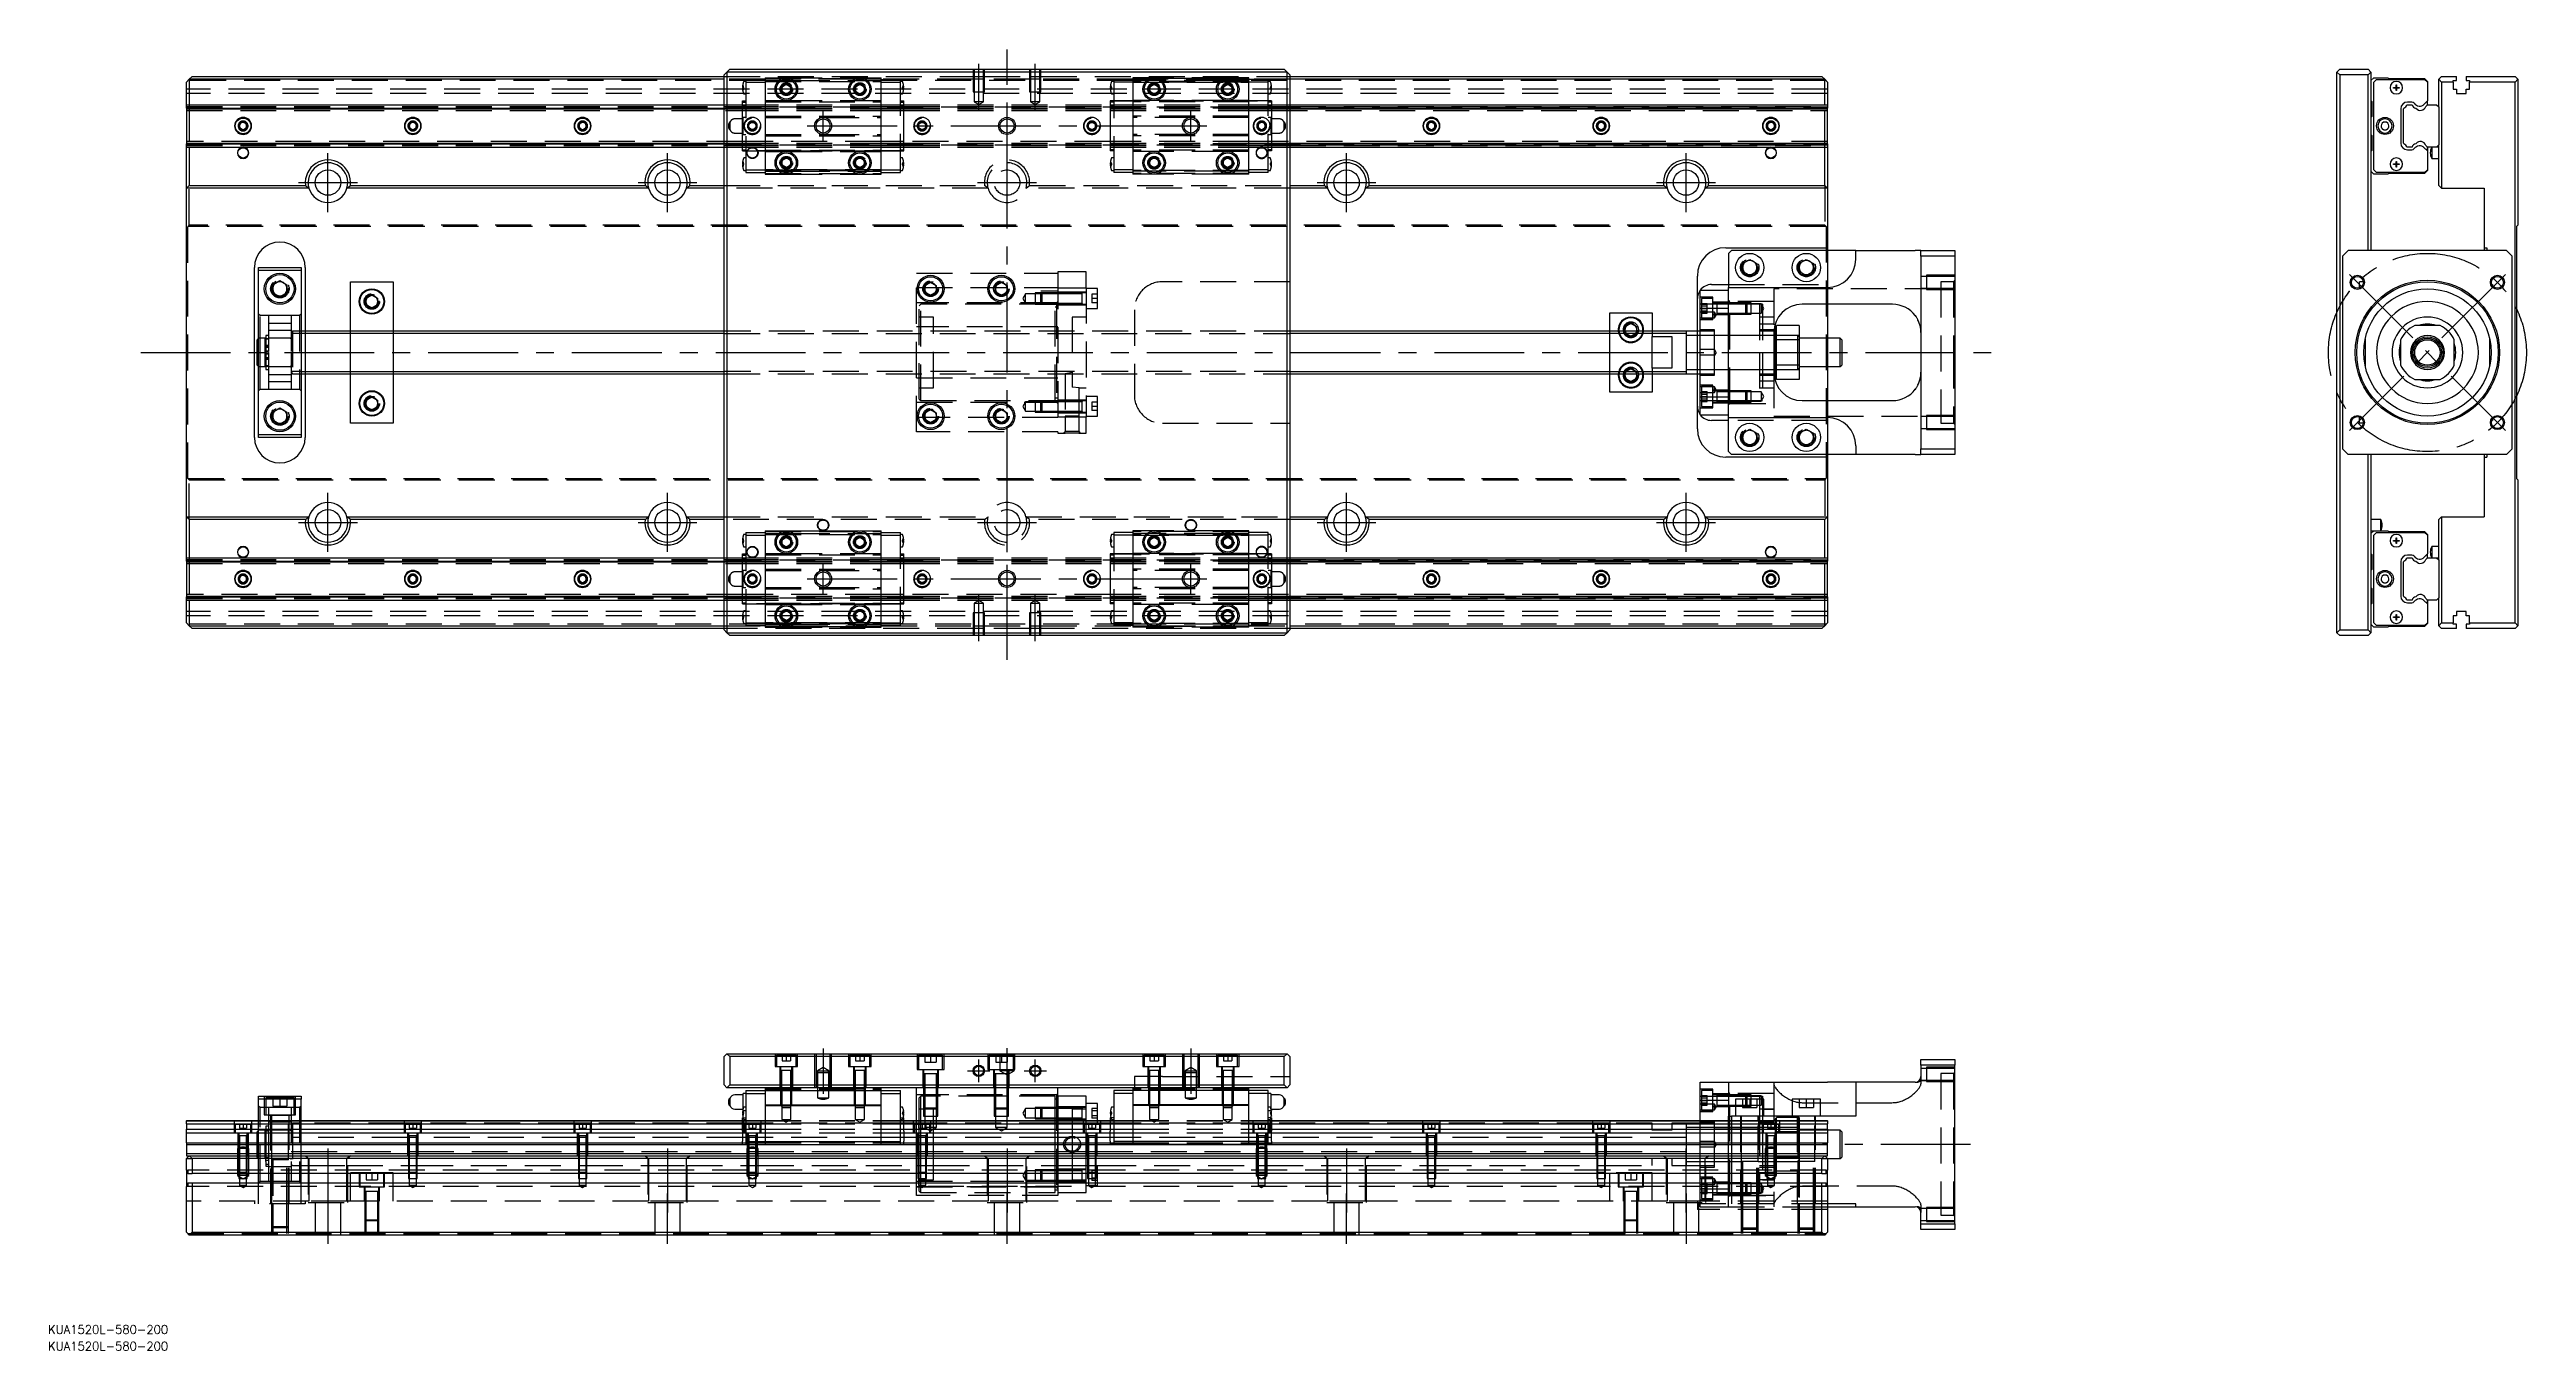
# Model space of a CAD drawing. Extents: x -48 to 827, y -352 to 107.
import ezdxf

# ---------------------------------------------------------------- set-up
doc = ezdxf.new("R2010")
doc.units = 0
doc.linetypes.add('CENTER', pattern=[50.8, 31.75, -6.35, 6.35, -6.35])
doc.linetypes.add('DASHED', pattern=[19.05, 12.7, -6.35])
doc.layers.get('0').update_dxf_attribs({"linetype": 'CONTINUOUS'})
doc.layers.add('CENTER', color=1, linetype='CENTER')
doc.styles.get("Standard").update_dxf_attribs({"font": 'txt.shx', "height": 3, "bigfont": 'bigfont.shx'})

# ---------------------------------------------------------------- blocks, each defined once
blk = doc.blocks.new('*U3')
at = {"color": 7, "linetype": 'CONTINUOUS'}
blk.add_text('KUA1520L-580-200', height=3, dxfattribs=at).set_placement((-48.92, -346.59))
blk = doc.blocks.new('*U4')
at = {"color": 7, "linetype": 'CONTINUOUS'}
blk.add_text('KUA1520L-580-200', height=3, dxfattribs=at).set_placement((-48.92, -352.48))

msp = doc.modelspace()

# ---------------------------------------------------------------- linework, layer by layer
at = {"color": 7, "linetype": 'CONTINUOUS'}
for p, q in [((1, 96.5), (0, 95.5)), ((2, 97.5), (1, 96.5)), ((1, 96.5), (1, 87.5)), ((190, 96.5), (1, 96.5)), ((2, 97.5), (190, 97.5)), ((191, 99), (190, 98)), ((190, -98), (190, 98)), ((192, 100), (191, 99)), ((191, 99), (191, -99)), ((389, 99), (191, 99)), ((192, 100), (388, 100)), ((389, 99), (388, 100)), ((390, 98), (389, 99)), ((389, -99), (389, 99)), ((390, 98), (390, -98)), ((390, 97.5), (578, 97.5)), ((579, 96.5), (390, 96.5)), ((579, 96.5), (578, 97.5)), ((580, 95.5), (579, 96.5)), ((579, 87.5), (579, 96.5)), ((760.02, 99), (761.02, 100)), ((761.02, 98), (760.02, 99)), ((760.02, -99), (760.02, 99)), ((761.02, 100), (771.02, 100)), ((771.02, 98), (761.02, 98)), ((761.02, 98), (761.02, -98)), ((771.02, 100), (772.02, 99)), ((771.02, 98), (772.02, 99)), ((771.02, 36), (771.02, 98)), ((772.02, 99), (772.02, 36)), ((772.02, 96), (773.02, 97)), ((773.02, 97), (778.02, 97)), ((773.02, 95.45), (774.02, 96.45)), ((774.02, 96.45), (791.02, 96.45)), ((778.02, 97), (778.27, 96.75)), ((778.27, 96.75), (791.02, 96.75)), ((791.02, 96.75), (792.02, 95.75)), ((791.02, 96.45), (792.02, 95.45)), ((796.02, 96.5), (797.02, 97.5)), ((796.02, 86.7), (796.02, 96.5)), ((797.02, 95.5), (796.02, 96.5)), ((797.02, 97.5), (802.32, 97.5)), ((802.32, 96), (802.32, 97.5)), ((805.72, 97.5), (823.02, 97.5)), ((805.72, 97.5), (805.72, 96)), ((823.02, 97.5), (824.02, 96.5)), ((824.02, 96.5), (823.02, 95.5)), ((824.02, 96.5), (824.02, 45)), ((0, 87.5), (0, 95.5)), ((210.5, 93.87), (212, 94.73)), ((210.5, 92.13), (210.5, 93.87)), ((212, 91.27), (210.5, 92.13)), ((212, 94.73), (213.5, 93.87)), ((213.5, 92.13), (212, 91.27)), ((213.5, 93.87), (213.5, 92.13)), ((236.5, 93.87), (238, 94.73)), ((236.5, 92.13), (236.5, 93.87)), ((238, 91.27), (236.5, 92.13)), ((238, 94.73), (239.5, 93.87)), ((239.5, 92.13), (238, 91.27)), ((239.5, 93.87), (239.5, 92.13)), ((340.5, 93.87), (342, 94.73)), ((340.5, 92.13), (340.5, 93.87)), ((342, 91.27), (340.5, 92.13)), ((342, 94.73), (343.5, 93.87)), ((343.5, 92.13), (342, 91.27)), ((343.5, 93.87), (343.5, 92.13)), ((366.5, 93.87), (368, 94.73)), ((366.5, 92.13), (366.5, 93.87)), ((368, 91.27), (366.5, 92.13)), ((368, 94.73), (369.5, 93.87)), ((369.5, 92.13), (368, 91.27)), ((369.5, 93.87), (369.5, 92.13)), ((580, 95.5), (580, 87.5)), ((772.52, 88.5), (772.02, 89)), ((772.52, 83.5), (772.52, 88.5)), ((773.02, 64.55), (773.02, 95.45)), ((780.02, 93.6), (780.92, 93.6)), ((780.02, 93.4), (780.02, 93.6)), ((780.92, 93.4), (780.02, 93.4)), ((780.92, 93.6), (780.92, 94.5)), ((780.92, 94.5), (781.12, 94.5)), ((780.92, 93.6), (781.02, 93.5)), ((780.92, 93.4), (781.02, 93.5)), ((780.92, 92.5), (780.92, 93.4)), ((781.12, 92.5), (780.92, 92.5)), ((781.12, 93.6), (781.02, 93.5)), ((781.12, 93.4), (781.02, 93.5)), ((781.12, 94.5), (781.12, 93.6)), ((781.12, 93.6), (782.02, 93.6)), ((782.02, 93.4), (781.12, 93.4)), ((781.12, 93.4), (781.12, 92.5)), ((782.02, 93.6), (782.02, 93.4)), ((786.55, 88.43), (784.99, 88.43)), ((792.02, 88.82), (790.89, 87.68)), ((792.02, 95.75), (792.02, 95.45)), ((792.02, 95.45), (792.02, 88.82)), ((792.02, 87.5), (792.02, 88.82)), ((801.17, 95.5), (797.02, 95.5)), ((797.02, 95.5), (797.02, 58)), ((801.17, 95.5), (801.17, 96)), ((801.17, 96), (802.32, 96)), ((801.17, 95.5), (801.17, 93)), ((801.17, 93), (802.32, 93)), ((802.32, 93), (802.32, 91.5)), ((802.32, 91.5), (805.72, 91.5)), ((805.72, 96), (806.87, 96)), ((805.72, 91.5), (805.72, 93)), ((805.72, 93), (806.87, 93)), ((806.87, 96), (806.87, 95.5)), ((806.87, 93), (806.87, 95.5)), ((823.02, 95.5), (806.87, 95.5)), ((823.02, -95.5), (823.02, 95.5)), ((0, 86.32), (0, 87.5)), ((0, 87.5), (190, 87.5)), ((0, 86.32), (190, 86.32)), ((0, 86.32), (0, 86.1)), ((0, 86.1), (0, 73.9)), ((0, 86.1), (190, 86.1)), ((18.75, 80.72), (20, 81.44)), ((18.75, 79.28), (18.75, 80.72)), ((20, 78.56), (18.75, 79.28)), ((20, 81.44), (21.25, 80.72)), ((21.25, 79.28), (20, 78.56)), ((21.25, 80.72), (21.25, 79.28)), ((78.75, 80.72), (80, 81.44)), ((78.75, 79.28), (78.75, 80.72)), ((80, 78.56), (78.75, 79.28)), ((80, 81.44), (81.25, 80.72)), ((81.25, 79.28), (80, 78.56)), ((81.25, 80.72), (81.25, 79.28)), ((138.75, 80.72), (140, 81.44)), ((138.75, 79.28), (138.75, 80.72)), ((140, 78.56), (138.75, 79.28)), ((140, 81.44), (141.25, 80.72)), ((141.25, 79.28), (140, 78.56)), ((141.25, 80.72), (141.25, 79.28)), ((390, 87.5), (580, 87.5)), ((390, 86.32), (580, 86.32)), ((390, 86.1), (580, 86.1)), ((438.75, 80.72), (440, 81.44)), ((438.75, 79.28), (438.75, 80.72)), ((440, 78.56), (438.75, 79.28)), ((440, 81.44), (441.25, 80.72)), ((441.25, 79.28), (440, 78.56)), ((441.25, 80.72), (441.25, 79.28)), ((498.75, 80.72), (500, 81.44)), ((498.75, 79.28), (498.75, 80.72)), ((500, 78.56), (498.75, 79.28)), ((500, 81.44), (501.25, 80.72)), ((501.25, 79.28), (500, 78.56)), ((501.25, 80.72), (501.25, 79.28)), ((558.75, 80.72), (560, 81.44)), ((558.75, 79.28), (558.75, 80.72)), ((560, 78.56), (558.75, 79.28)), ((560, 81.44), (561.25, 80.72)), ((561.25, 79.28), (560, 78.56)), ((561.25, 80.72), (561.25, 79.28)), ((580, 87.5), (580, 86.32)), ((580, 86.1), (580, 86.32)), ((580, 73.9), (580, 86.1)), ((772.02, 83), (772.52, 83.5)), ((775.63, 80), (775.63, 79.95)), ((775.63, 79.95), (775.63, 79.9)), ((775.63, 79.9), (775.64, 79.85)), ((775.64, 79.85), (775.64, 79.8)), ((775.64, 79.8), (775.65, 79.76)), ((775.65, 79.76), (775.66, 79.71)), ((775.66, 79.71), (775.67, 79.66)), ((775.67, 79.66), (775.68, 79.61)), ((775.68, 79.61), (775.7, 79.55)), ((775.7, 79.55), (775.72, 79.5)), ((775.72, 79.5), (775.74, 79.45)), ((775.74, 79.45), (775.77, 79.39)), ((775.77, 79.39), (775.79, 79.34)), ((775.79, 79.34), (775.82, 79.29)), ((775.82, 79.29), (775.85, 79.24)), ((775.85, 79.24), (775.89, 79.19)), ((775.89, 79.19), (775.92, 79.14)), ((775.92, 79.14), (775.96, 79.1)), ((775.96, 79.1), (776, 79.05)), ((776, 79.05), (776.04, 79.01)), ((776.04, 79.01), (776.08, 78.97)), ((776.08, 78.97), (776.13, 78.93)), ((776.13, 78.93), (776.17, 78.89)), ((776.17, 78.89), (776.22, 78.86)), ((776.22, 78.86), (776.27, 78.83)), ((776.27, 78.83), (776.32, 78.8)), ((776.32, 78.8), (776.37, 78.77)), ((777.67, 78.77), (777.72, 78.8)), ((777.72, 78.8), (777.77, 78.83)), ((777.77, 78.83), (777.82, 78.86)), ((777.82, 78.86), (777.87, 78.89)), ((777.87, 78.89), (777.91, 78.93)), ((777.91, 78.93), (777.96, 78.97)), ((777.96, 78.97), (778, 79.01)), ((778, 79.01), (778.04, 79.05)), ((778.04, 79.05), (778.08, 79.09)), ((778.08, 79.09), (778.11, 79.14)), ((778.11, 79.14), (778.15, 79.19)), ((778.15, 79.19), (778.18, 79.24)), ((778.18, 79.24), (778.22, 79.29)), ((778.22, 79.29), (778.25, 79.34)), ((778.25, 79.34), (778.27, 79.38)), ((778.27, 79.38), (778.29, 79.43)), ((778.29, 79.43), (778.31, 79.48)), ((778.31, 79.48), (778.33, 79.53)), ((778.33, 79.53), (778.35, 79.58)), ((778.35, 79.58), (778.36, 79.63)), ((778.36, 79.63), (778.37, 79.68)), ((778.37, 79.68), (778.39, 79.73)), ((778.39, 79.78), (778.4, 79.83)), ((778.39, 79.73), (778.39, 79.78)), ((778.4, 79.83), (778.41, 79.88)), ((778.41, 80), (778.41, 80)), ((778.41, 80), (778.41, 80)), ((778.41, 80), (778.41, 80)), ((778.41, 79.98), (778.41, 80)), ((778.41, 79.93), (778.41, 79.98)), ((778.41, 79.88), (778.41, 79.93)), ((782.59, 86.03), (782.59, 73.97)), ((783.52, 86.1), (783.65, 86.32)), ((783.52, 73.9), (783.52, 86.1)), ((784.73, 87.5), (786.6, 87.5)), ((791.43, 86.91), (792.02, 87.5)), ((792.02, 87.5), (795.22, 87.5)), ((795.22, 87.5), (796.02, 86.7)), ((796.02, 86.7), (796.02, 73.3)), ((0, 73.9), (190, 73.9)), ((0, 73.9), (0, 73.68)), ((0, 72.5), (0, 73.68)), ((0, 73.68), (190, 73.68)), ((0, 58), (0, 72.5)), ((0, 72.5), (190, 72.5)), ((1, 72.5), (1, 59)), ((390, 73.9), (580, 73.9)), ((390, 73.68), (580, 73.68)), ((390, 72.5), (580, 72.5)), ((579, 59), (579, 72.5)), ((580, 73.68), (580, 73.9)), ((580, 73.68), (580, 72.5)), ((580, 72.5), (580, 58)), ((772.52, 76.5), (772.02, 77)), ((772.02, 71), (772.52, 71.5)), ((772.52, 71.5), (772.52, 76.5)), ((776.37, 78.77), (776.42, 78.74)), ((776.42, 78.74), (776.47, 78.72)), ((776.47, 78.72), (776.53, 78.7)), ((776.53, 78.7), (776.59, 78.68)), ((776.59, 78.68), (776.64, 78.66)), ((776.64, 78.66), (776.7, 78.64)), ((776.7, 78.64), (776.76, 78.63)), ((776.76, 78.63), (776.81, 78.62)), ((776.81, 78.62), (776.87, 78.62)), ((776.87, 78.62), (776.93, 78.61)), ((776.93, 78.61), (776.99, 78.61)), ((776.99, 78.61), (777.05, 78.61)), ((777.05, 78.61), (777.11, 78.61)), ((777.11, 78.61), (777.17, 78.62)), ((777.17, 78.62), (777.22, 78.62)), ((777.22, 78.62), (777.28, 78.63)), ((777.28, 78.63), (777.34, 78.64)), ((777.34, 78.64), (777.39, 78.66)), ((777.39, 78.66), (777.45, 78.68)), ((777.45, 78.68), (777.51, 78.7)), ((777.51, 78.7), (777.56, 78.72)), ((777.56, 78.72), (777.62, 78.74)), ((777.62, 78.74), (777.67, 78.77)), ((783.65, 73.68), (783.52, 73.9)), ((786.6, 72.5), (784.73, 72.5)), ((784.99, 71.57), (786.55, 71.57)), ((790.89, 72.32), (792.02, 71.18)), ((792.02, 72.5), (791.43, 73.09)), ((792.02, 72.5), (791.43, 73.09)), ((792.02, 72.5), (792.02, 71.18)), ((792.02, 71.18), (792.02, 72.5)), ((795.22, 72.5), (792.02, 72.5)), ((792.02, 71.18), (792.02, 64.55)), ((793.02, 70.56), (793.02, 70.44)), ((793.52, 72.5), (793.52, 68.5)), ((796.02, 73.3), (795.22, 72.5)), ((796.02, 72.5), (795.22, 72.5)), ((796.02, 59), (796.02, 73.3)), ((210.5, 67.87), (212, 68.73)), ((210.5, 66.13), (210.5, 67.87)), ((212, 65.27), (210.5, 66.13)), ((212, 68.73), (213.5, 67.87)), ((213.5, 66.13), (212, 65.27)), ((213.5, 67.87), (213.5, 66.13)), ((236.5, 67.87), (238, 68.73)), ((236.5, 66.13), (236.5, 67.87)), ((238, 65.27), (236.5, 66.13)), ((238, 68.73), (239.5, 67.87)), ((239.5, 66.13), (238, 65.27)), ((239.5, 67.87), (239.5, 66.13)), ((340.5, 67.87), (342, 68.73)), ((340.5, 66.13), (340.5, 67.87)), ((342, 65.27), (340.5, 66.13)), ((342, 68.73), (343.5, 67.87)), ((343.5, 66.13), (342, 65.27)), ((343.5, 67.87), (343.5, 66.13)), ((366.5, 67.87), (368, 68.73)), ((366.5, 66.13), (366.5, 67.87)), ((368, 65.27), (366.5, 66.13)), ((368, 68.73), (369.5, 67.87)), ((369.5, 66.13), (368, 65.27)), ((369.5, 67.87), (369.5, 66.13)), ((773.02, 63), (772.02, 64)), ((774.02, 63.55), (773.02, 64.55)), ((778.02, 63), (773.02, 63)), ((791.02, 63.55), (774.02, 63.55)), ((778.27, 63.25), (778.02, 63)), ((791.02, 63.25), (778.27, 63.25)), ((780.02, 66.6), (780.92, 66.6)), ((780.02, 66.4), (780.02, 66.6)), ((780.92, 66.4), (780.02, 66.4)), ((780.92, 66.6), (780.92, 67.5)), ((780.92, 67.5), (781.12, 67.5)), ((780.92, 66.6), (781.02, 66.5)), ((780.92, 66.4), (781.02, 66.5)), ((780.92, 65.5), (780.92, 66.4)), ((781.12, 65.5), (780.92, 65.5)), ((781.12, 66.6), (781.02, 66.5)), ((781.12, 66.4), (781.02, 66.5)), ((781.12, 67.5), (781.12, 66.6)), ((781.12, 66.6), (782.02, 66.6)), ((781.12, 66.4), (781.12, 65.5)), ((782.02, 66.4), (781.12, 66.4)), ((782.02, 66.6), (782.02, 66.4)), ((792.02, 64.55), (791.02, 63.55)), ((792.02, 64.25), (791.02, 63.25)), ((792.02, 64.55), (792.02, 64.25)), ((793.52, 68.5), (796.02, 68.5)), ((0, 58), (1, 59)), ((0, -58), (0, 58)), ((43.29, 58), (0, 58)), ((1, 59), (42.06, 59)), ((42.06, 59), (43.29, 58)), ((56.71, 58), (57.94, 59)), ((163.29, 58), (56.71, 58)), ((57.94, 59), (162.06, 59)), ((163.29, 58), (162.06, 59)), ((176.71, 58), (177.94, 59)), ((190, 58), (176.71, 58)), ((177.94, 59), (190, 59)), ((390, 59), (402.06, 59)), ((403.29, 58), (390, 58)), ((403.29, 58), (402.06, 59)), ((416.71, 58), (417.94, 59)), ((523.29, 58), (416.71, 58)), ((417.94, 59), (522.06, 59)), ((523.29, 58), (522.06, 59)), ((536.71, 58), (537.94, 59)), ((580, 58), (536.71, 58)), ((537.94, 59), (579, 59)), ((579, 59), (580, 58)), ((580, 58), (580, 37)), ((796.02, 59), (797.02, 58)), ((797.02, 58), (812.02, 58)), ((812.02, 58), (812.02, 37)), ((823.52, 44.5), (824.02, 45)), ((823.52, 44.5), (823.52, -44.5)), ((544, 37), (580, 37)), ((546, 36), (545, 35)), ((590, 36), (546, 36)), ((580, 37), (580, 36)), ((590, 36), (611, 36)), ((590, 33), (590, 36)), ((613, 36), (611, 36)), ((613, 34), (613, 36)), ((613, 36), (625, 36)), ((625, 36), (625, 34)), ((764.02, 36), (762.02, 34)), ((820.02, 36), (764.02, 36)), ((812.02, 37), (812.02, 36)), ((812.02, 37), (813.02, 37)), ((813.02, 37), (813.02, 36)), ((822.02, 34), (820.02, 36)), ((24, -30), (24, 30)), ((25.5, 29), (25.5, 30)), ((25.5, 30), (40.5, 30)), ((25.5, -29), (25.5, 29)), ((40.5, 29), (25.5, 29)), ((40.5, 30), (40.5, 29)), ((40.5, 29), (40.5, -29)), ((42, 30), (42, 7.5)), ((534, 7.5), (534, 27)), ((545, 35), (545, 23)), ((550, 31.44), (552.5, 32.89)), ((550, 28.56), (550, 31.44)), ((552.5, 27.11), (550, 28.56)), ((552.5, 32.89), (555, 31.44)), ((555, 28.56), (552.5, 27.11)), ((555, 31.44), (555, 28.56)), ((570, 31.44), (572.5, 32.89)), ((570, 28.56), (570, 31.44)), ((572.5, 27.11), (570, 28.56)), ((572.5, 32.89), (575, 31.44)), ((575, 28.56), (572.5, 27.11)), ((575, 31.44), (575, 28.56)), ((613, 34), (613, -34)), ((625, 34), (613, 34)), ((625, 34), (625, -34)), ((762.02, 34), (762.02, -34)), ((822.02, -34), (822.02, 34)), ((30.5, 23.94), (33, 25.39)), ((30.5, 21.06), (30.5, 23.94)), ((33, 19.61), (30.5, 21.06)), ((33, 25.39), (35.5, 23.94)), ((35.5, 21.06), (33, 19.61)), ((35.5, 23.94), (35.5, 21.06)), ((58, 7.5), (58, 25)), ((58, 25), (73, 25)), ((63.5, 19.15), (65.5, 20.31)), ((63.5, 16.85), (63.5, 19.15)), ((65.5, 20.31), (67.5, 19.15)), ((67.5, 19.15), (67.5, 16.85)), ((73, 25), (73, 7.5)), ((261, 23.65), (263, 24.81)), ((261, 21.35), (261, 23.65)), ((263, 20.19), (261, 21.35)), ((263, 24.81), (265, 23.65)), ((265, 21.35), (263, 20.19)), ((265, 23.65), (265, 21.35)), ((286, 23.65), (288, 24.81)), ((286, 21.35), (286, 23.65)), ((288, 20.19), (286, 21.35)), ((288, 24.81), (290, 23.65)), ((290, 21.35), (288, 20.19)), ((290, 23.65), (290, 21.35)), ((535, 22), (545, 22)), ((535, 15.65), (535, 22)), ((539, 24), (545, 24)), ((545, 23), (580, 23)), ((545, 15.65), (545, 23)), ((769.36, 25), (768.02, 25)), ((768.02, 22.79), (768.02, 25)), ((814.81, 24), (815.02, 24)), ((815.02, 24), (815.02, 23.59)), ((65.5, 15.69), (63.5, 16.85)), ((67.5, 16.85), (65.5, 15.69)), ((503, 7.5), (503, 14)), ((503, 14), (518, 14)), ((508.5, 9.15), (510.5, 10.31)), ((508.5, 7.5), (508.5, 9.15)), ((510.5, 10.31), (512.5, 9.15)), ((512.5, 9.15), (512.5, 7.5)), ((518, 14), (518, 7.5)), ((535, -15.65), (535, 15.65)), ((535, 15.65), (545, 15.65)), ((545, -15.65), (545, 15.65)), ((545, -15.65), (545, 15.65)), ((561.75, 9), (561.5, 9)), ((561.5, 9), (561.5, 0)), ((570, 9.5), (562, 9.5)), ((562, 4.47), (562, 9.5)), ((570, 9.5), (570, 4.47)), ((603, 17), (571, 17)), ((580, 17), (580, 5)), ((611.14, 12.81), (611, 13)), ((611.28, 12.61), (611.14, 12.81)), ((611.41, 12.42), (611.28, 12.61)), ((611.53, 12.22), (611.41, 12.42)), ((611.65, 12.02), (611.53, 12.22)), ((611.76, 11.82), (611.65, 12.02)), ((611.87, 11.62), (611.76, 11.82)), ((611.97, 11.42), (611.87, 11.62)), ((612.13, 11.07), (611.97, 11.42)), ((612.28, 10.73), (612.13, 11.07)), ((612.41, 10.38), (612.28, 10.73)), ((612.53, 10.04), (612.41, 10.38)), ((612.63, 9.7), (612.53, 10.04)), ((612.72, 9.35), (612.63, 9.7)), ((612.8, 9.01), (612.72, 9.35)), ((612.86, 8.67), (612.8, 9.01)), ((796.49, 9.5), (787.55, 9.5)), ((25.5, 5), (25, 4.5)), ((25, -4.5), (25, 4.5)), ((190, 7.5), (40.5, 7.5)), ((530, 7.5), (390, 7.5)), ((518, -5.59), (518, 5.59)), ((518, 5.59), (525, 5.59)), ((525, 5.59), (525, -5.59)), ((535, 7.5), (530, 7.5)), ((530, 7.5), (530, -7.5)), ((530, 7.5), (530, -7.5)), ((561, 7), (561, -7)), ((561.5, 7.5), (561.01, 7.5)), ((561.5, 0), (561.5, -9)), ((570, 4.47), (562, 4.47)), ((562, -4.47), (562, 4.47)), ((584.5, 5), (570, 5)), ((570, 4.47), (570, -4.47)), ((585, 4.5), (584.5, 5)), ((584.5, -5), (584.5, 5)), ((585, 4.5), (585, -4.5)), ((612.92, 8.25), (612.86, 8.67)), ((612.96, 7.84), (612.92, 8.25)), ((612.99, 7.43), (612.96, 7.84)), ((613, 7.02), (612.99, 7.43)), ((613, 7), (613, 7.02)), ((770.02, 4.72), (770.02, -4.72)), ((782.52, 4.47), (782.52, -4.47)), ((801.52, -4.47), (801.52, 4.47)), ((814.02, -4.72), (814.02, 4.72)), ((25, -4.5), (25.5, -5)), ((40.5, -7.5), (190, -7.5)), ((42, -7.5), (42, -30)), ((58, -25), (58, -7.5)), ((73, -7.5), (73, -25)), ((390, -7.5), (530, -7.5)), ((503, -14), (503, -7.5)), ((508.5, -9.15), (508.5, -7.5)), ((512.5, -7.5), (512.5, -9.15)), ((525, -5.59), (518, -5.59)), ((518, -7.5), (518, -14)), ((530, -7.5), (535, -7.5)), ((534, -27), (534, -7.5)), ((561.01, -7.5), (561.5, -7.5)), ((570, -4.47), (562, -4.47)), ((562, -9.5), (562, -4.47)), ((570, -4.47), (570, -9.5)), ((570, -5), (584.5, -5)), ((580, -5), (580, -17)), ((584.5, -5), (585, -4.5)), ((612.79, -9.02), (612.86, -8.67)), ((612.86, -8.67), (612.92, -8.26)), ((612.92, -8.26), (612.96, -7.85)), ((612.96, -7.85), (612.99, -7.43)), ((612.99, -7.43), (613, -7.02)), ((613, -7.02), (613, -7)), ((63.5, -16.85), (65.5, -15.69)), ((63.5, -19.15), (63.5, -16.85)), ((65.5, -15.69), (67.5, -16.85)), ((67.5, -16.85), (67.5, -19.15)), ((518, -14), (503, -14)), ((510.5, -10.31), (508.5, -9.15)), ((512.5, -9.15), (510.5, -10.31)), ((535, -15.65), (545, -15.65)), ((535, -22), (535, -15.65)), ((545, -23), (545, -15.65)), ((561.5, -9), (561.75, -9)), ((570, -9.5), (562, -9.5)), ((571, -17), (603, -17)), ((611, -13), (611.14, -12.81)), ((611.14, -12.81), (611.27, -12.62)), ((611.27, -12.62), (611.4, -12.43)), ((611.4, -12.43), (611.52, -12.23)), ((611.52, -12.23), (611.64, -12.03)), ((611.64, -12.03), (611.76, -11.83)), ((611.76, -11.83), (611.87, -11.62)), ((611.87, -11.62), (611.97, -11.42)), ((611.97, -11.42), (612.13, -11.09)), ((612.13, -11.09), (612.27, -10.75)), ((612.27, -10.75), (612.4, -10.41)), ((612.4, -10.41), (612.52, -10.07)), ((612.52, -10.07), (612.62, -9.72)), ((612.62, -9.72), (612.71, -9.37)), ((612.71, -9.37), (612.79, -9.02)), ((787.55, -9.5), (796.49, -9.5)), ((30.5, -21.06), (33, -19.61)), ((30.5, -23.94), (30.5, -21.06)), ((33, -25.39), (30.5, -23.94)), ((33, -19.61), (35.5, -21.06)), ((35.5, -23.94), (33, -25.39)), ((35.5, -21.06), (35.5, -23.94)), ((73, -25), (58, -25)), ((65.5, -20.31), (63.5, -19.15)), ((67.5, -19.15), (65.5, -20.31)), ((261, -21.35), (263, -20.19)), ((261, -23.65), (261, -21.35)), ((263, -24.81), (261, -23.65)), ((263, -20.19), (265, -21.35)), ((265, -23.65), (263, -24.81)), ((265, -21.35), (265, -23.65)), ((286, -21.35), (288, -20.19)), ((286, -23.65), (286, -21.35)), ((288, -24.81), (286, -23.65)), ((288, -20.19), (290, -21.35)), ((290, -23.65), (288, -24.81)), ((290, -21.35), (290, -23.65)), ((535, -22), (545, -22)), ((545, -24), (539, -24)), ((545, -35), (545, -23)), ((545, -23), (580, -23)), ((768.02, -25), (768.02, -22.79)), ((769.36, -25), (768.02, -25)), ((814.81, -24), (815.02, -24)), ((815.02, -23.59), (815.02, -24)), ((25.5, -30), (25.5, -29)), ((25.5, -29), (40.5, -29)), ((40.5, -30), (25.5, -30)), ((40.5, -29), (40.5, -30)), ((545, -35), (546, -36)), ((550, -28.56), (552.5, -27.11)), ((550, -31.44), (550, -28.56)), ((552.5, -32.89), (550, -31.44)), ((552.5, -27.11), (555, -28.56)), ((555, -31.44), (552.5, -32.89)), ((555, -28.56), (555, -31.44)), ((570, -28.56), (572.5, -27.11)), ((570, -31.44), (570, -28.56)), ((572.5, -32.89), (570, -31.44)), ((572.5, -27.11), (575, -28.56)), ((575, -31.44), (572.5, -32.89)), ((575, -28.56), (575, -31.44)), ((590, -33), (590, -36)), ((613, -36), (613, -34)), ((613, -34), (625, -34)), ((625, -34), (625, -36)), ((762.02, -34), (764.02, -36)), ((820.02, -36), (822.02, -34)), ((580, -37), (544, -37)), ((590, -36), (546, -36)), ((580, -36), (580, -37)), ((580, -37), (580, -58)), ((611, -36), (590, -36)), ((611, -36), (613, -36)), ((625, -36), (613, -36)), ((820.02, -36), (764.02, -36)), ((771.02, -98), (771.02, -36)), ((772.02, -36), (772.02, -99)), ((812.02, -36), (812.02, -37)), ((812.02, -37), (813.02, -37)), ((812.02, -37), (812.02, -58)), ((813.02, -36), (813.02, -37)), ((824.02, -45), (823.52, -44.5)), ((824.02, -45), (824.02, -96.5)), ((0, -58), (43.29, -58)), ((1, -59), (0, -58)), ((0, -72.5), (0, -58)), ((42.06, -59), (1, -59)), ((1, -59), (1, -72.5)), ((42.06, -59), (43.29, -58)), ((56.71, -58), (163.29, -58)), ((57.94, -59), (56.71, -58)), ((162.06, -59), (57.94, -59)), ((162.06, -59), (163.29, -58)), ((176.71, -58), (190, -58)), ((177.94, -59), (176.71, -58)), ((190, -59), (177.94, -59)), ((390, -58), (403.29, -58)), ((402.06, -59), (390, -59)), ((402.06, -59), (403.29, -58)), ((416.71, -58), (523.29, -58)), ((417.94, -59), (416.71, -58)), ((522.06, -59), (417.94, -59)), ((522.06, -59), (523.29, -58)), ((536.71, -58), (580, -58)), ((537.94, -59), (536.71, -58)), ((579, -59), (537.94, -59)), ((580, -58), (579, -59)), ((579, -72.5), (579, -59)), ((580, -58), (580, -72.5)), ((775.52, -59), (772.02, -59)), ((775.52, -61), (775.52, -59)), ((775.52, -63), (775.52, -61)), ((776.02, -61.06), (776.02, -60.94)), ((797.02, -58), (796.02, -59)), ((796.02, -73.3), (796.02, -59)), ((797.02, -58), (812.02, -58)), ((797.02, -58), (797.02, -95.5)), ((210.5, -66.13), (212, -65.27)), ((210.5, -67.87), (210.5, -66.13)), ((212, -68.73), (210.5, -67.87)), ((212, -65.27), (213.5, -66.13)), ((213.5, -67.87), (212, -68.73)), ((213.5, -66.13), (213.5, -67.87)), ((236.5, -66.13), (238, -65.27)), ((236.5, -67.87), (236.5, -66.13)), ((238, -68.73), (236.5, -67.87)), ((238, -65.27), (239.5, -66.13)), ((239.5, -67.87), (238, -68.73)), ((239.5, -66.13), (239.5, -67.87)), ((340.5, -66.13), (342, -65.27)), ((340.5, -67.87), (340.5, -66.13)), ((342, -68.73), (340.5, -67.87)), ((342, -65.27), (343.5, -66.13)), ((343.5, -67.87), (342, -68.73)), ((343.5, -66.13), (343.5, -67.87)), ((366.5, -66.13), (368, -65.27)), ((366.5, -67.87), (366.5, -66.13)), ((368, -68.73), (366.5, -67.87)), ((368, -65.27), (369.5, -66.13)), ((369.5, -67.87), (368, -68.73)), ((369.5, -66.13), (369.5, -67.87)), ((772.02, -63), (773.02, -63)), ((772.02, -64), (773.02, -63)), ((773.02, -63), (778.02, -63)), ((773.02, -64.55), (774.02, -63.55)), ((773.02, -95.45), (773.02, -64.55)), ((774.02, -63.55), (791.02, -63.55)), ((778.02, -63), (778.27, -63.25)), ((778.27, -63.25), (791.02, -63.25)), ((780.02, -66.4), (780.92, -66.4)), ((780.02, -66.6), (780.02, -66.4)), ((780.92, -66.6), (780.02, -66.6)), ((780.92, -66.4), (780.92, -65.5)), ((780.92, -65.5), (781.12, -65.5)), ((780.92, -66.4), (781.02, -66.5)), ((780.92, -66.6), (781.02, -66.5)), ((780.92, -67.5), (780.92, -66.6)), ((781.12, -67.5), (780.92, -67.5)), ((781.12, -66.4), (781.02, -66.5)), ((781.12, -66.6), (781.02, -66.5)), ((781.12, -65.5), (781.12, -66.4)), ((781.12, -66.4), (782.02, -66.4)), ((781.12, -66.6), (781.12, -67.5)), ((782.02, -66.6), (781.12, -66.6)), ((782.02, -66.4), (782.02, -66.6)), ((791.02, -63.25), (792.02, -64.25)), ((791.02, -63.55), (792.02, -64.55)), ((792.02, -64.25), (792.02, -64.55)), ((792.02, -64.55), (792.02, -71.18)), ((796.02, -68.5), (793.52, -68.5)), ((793.52, -68.5), (793.52, -72.5)), ((0, -73.68), (0, -72.5)), ((0, -72.5), (190, -72.5)), ((0, -73.68), (0, -73.9)), ((0, -73.68), (190, -73.68)), ((0, -73.9), (0, -86.1)), ((0, -73.9), (190, -73.9)), ((18.75, -79.28), (20, -78.56)), ((20, -78.56), (21.25, -79.28)), ((78.75, -79.28), (80, -78.56)), ((80, -78.56), (81.25, -79.28)), ((138.75, -79.28), (140, -78.56)), ((140, -78.56), (141.25, -79.28)), ((390, -72.5), (580, -72.5)), ((390, -73.68), (580, -73.68)), ((390, -73.9), (580, -73.9)), ((438.75, -79.28), (440, -78.56)), ((440, -78.56), (441.25, -79.28)), ((498.75, -79.28), (500, -78.56)), ((500, -78.56), (501.25, -79.28)), ((558.75, -79.28), (560, -78.56)), ((560, -78.56), (561.25, -79.28)), ((580, -72.5), (580, -73.68)), ((580, -73.9), (580, -73.68)), ((580, -86.1), (580, -73.9)), ((772.52, -71.5), (772.02, -71)), ((772.02, -77), (772.52, -76.5)), ((772.52, -76.5), (772.52, -71.5)), ((782.59, -73.97), (782.59, -86.03)), ((783.52, -73.9), (783.65, -73.68)), ((783.52, -86.1), (783.52, -73.9)), ((784.73, -72.5), (786.6, -72.5)), ((786.55, -71.57), (784.99, -71.57)), ((792.02, -71.18), (790.89, -72.32)), ((791.43, -73.09), (792.02, -72.5)), ((792.02, -72.5), (792.02, -71.18)), ((792.02, -72.5), (795.22, -72.5)), ((793.02, -70.44), (793.02, -70.56)), ((795.22, -72.5), (796.02, -72.5)), ((795.22, -72.5), (796.02, -73.3)), ((796.02, -73.3), (796.02, -86.7)), ((0, -86.1), (0, -86.32)), ((0, -86.1), (190, -86.1)), ((0, -87.5), (0, -86.32)), ((0, -86.32), (190, -86.32)), ((0, -95.5), (0, -87.5)), ((0, -87.5), (190, -87.5)), ((1, -87.5), (1, -96.5)), ((18.75, -80.72), (18.75, -79.28)), ((20, -81.44), (18.75, -80.72)), ((21.25, -80.72), (20, -81.44)), ((21.25, -79.28), (21.25, -80.72)), ((78.75, -80.72), (78.75, -79.28)), ((80, -81.44), (78.75, -80.72)), ((81.25, -80.72), (80, -81.44)), ((81.25, -79.28), (81.25, -80.72)), ((138.75, -80.72), (138.75, -79.28)), ((140, -81.44), (138.75, -80.72)), ((141.25, -80.72), (140, -81.44)), ((141.25, -79.28), (141.25, -80.72)), ((390, -86.1), (580, -86.1)), ((390, -86.32), (580, -86.32)), ((390, -87.5), (580, -87.5)), ((438.75, -80.72), (438.75, -79.28)), ((440, -81.44), (438.75, -80.72)), ((441.25, -80.72), (440, -81.44)), ((441.25, -79.28), (441.25, -80.72)), ((498.75, -80.72), (498.75, -79.28)), ((500, -81.44), (498.75, -80.72)), ((501.25, -80.72), (500, -81.44)), ((501.25, -79.28), (501.25, -80.72)), ((558.75, -80.72), (558.75, -79.28)), ((560, -81.44), (558.75, -80.72)), ((561.25, -80.72), (560, -81.44)), ((561.25, -79.28), (561.25, -80.72)), ((579, -96.5), (579, -87.5)), ((580, -86.32), (580, -86.1)), ((580, -86.32), (580, -87.5)), ((580, -87.5), (580, -95.5)), ((772.52, -83.5), (772.02, -83)), ((772.52, -88.5), (772.52, -83.5)), ((775.63, -80), (775.63, -80.05)), ((775.63, -80.05), (775.63, -80.1)), ((775.63, -80.1), (775.64, -80.15)), ((775.64, -80.15), (775.64, -80.2)), ((775.64, -80.2), (775.65, -80.24)), ((775.65, -80.24), (775.66, -80.29)), ((775.66, -80.29), (775.67, -80.34)), ((775.67, -80.34), (775.68, -80.39)), ((775.68, -80.39), (775.7, -80.45)), ((775.7, -80.45), (775.72, -80.5)), ((775.72, -80.5), (775.74, -80.55)), ((775.74, -80.55), (775.77, -80.61)), ((775.77, -80.61), (775.79, -80.66)), ((775.79, -80.66), (775.82, -80.71)), ((775.82, -80.71), (775.85, -80.76)), ((775.85, -80.76), (775.89, -80.81)), ((775.89, -80.81), (775.92, -80.86)), ((775.92, -80.86), (775.96, -80.9)), ((775.96, -80.9), (776, -80.95)), ((776, -80.95), (776.04, -80.99)), ((776.04, -80.99), (776.08, -81.03)), ((776.08, -81.03), (776.13, -81.07)), ((776.13, -81.07), (776.17, -81.11)), ((776.17, -81.11), (776.22, -81.14)), ((776.22, -81.14), (776.27, -81.17)), ((776.27, -81.17), (776.32, -81.2)), ((776.32, -81.2), (776.37, -81.23)), ((776.37, -81.23), (776.42, -81.26)), ((776.42, -81.26), (776.47, -81.28)), ((776.47, -81.28), (776.53, -81.3)), ((776.53, -81.3), (776.59, -81.32)), ((776.59, -81.32), (776.64, -81.34)), ((776.64, -81.34), (776.7, -81.36)), ((776.7, -81.36), (776.76, -81.37)), ((776.76, -81.37), (776.81, -81.38)), ((776.81, -81.38), (776.87, -81.38)), ((776.87, -81.38), (776.93, -81.39)), ((776.93, -81.39), (776.99, -81.39)), ((776.99, -81.39), (777.05, -81.39)), ((777.05, -81.39), (777.11, -81.39)), ((777.11, -81.39), (777.17, -81.38)), ((777.17, -81.38), (777.22, -81.38)), ((777.22, -81.38), (777.28, -81.37)), ((777.28, -81.37), (777.34, -81.36)), ((777.34, -81.36), (777.39, -81.34)), ((777.39, -81.34), (777.45, -81.32)), ((777.45, -81.32), (777.51, -81.3)), ((777.51, -81.3), (777.56, -81.28)), ((777.56, -81.28), (777.62, -81.26)), ((777.62, -81.26), (777.67, -81.23)), ((777.67, -81.23), (777.72, -81.2)), ((777.72, -81.2), (777.77, -81.17)), ((777.77, -81.17), (777.82, -81.14)), ((777.82, -81.14), (777.87, -81.11)), ((777.87, -81.11), (777.91, -81.07)), ((777.91, -81.07), (777.96, -81.03)), ((777.96, -81.03), (778, -80.99)), ((778, -80.99), (778.04, -80.95)), ((778.04, -80.95), (778.08, -80.91)), ((778.08, -80.91), (778.11, -80.86)), ((778.11, -80.86), (778.15, -80.81)), ((778.15, -80.81), (778.18, -80.76)), ((778.18, -80.76), (778.22, -80.71)), ((778.22, -80.71), (778.25, -80.66)), ((778.25, -80.66), (778.27, -80.62)), ((778.27, -80.62), (778.29, -80.57)), ((778.29, -80.57), (778.31, -80.52)), ((778.31, -80.52), (778.33, -80.47)), ((778.33, -80.47), (778.35, -80.42)), ((778.35, -80.42), (778.36, -80.37)), ((778.36, -80.37), (778.37, -80.32)), ((778.37, -80.32), (778.39, -80.27)), ((778.39, -80.22), (778.4, -80.17)), ((778.39, -80.27), (778.39, -80.22)), ((778.4, -80.17), (778.41, -80.12)), ((778.41, -80), (778.41, -80)), ((778.41, -80), (778.41, -80)), ((778.41, -80), (778.41, -80)), ((778.41, -80.02), (778.41, -80)), ((778.41, -80.07), (778.41, -80.02)), ((778.41, -80.12), (778.41, -80.07)), ((783.65, -86.32), (783.52, -86.1)), ((786.6, -87.5), (784.73, -87.5)), ((792.02, -87.5), (791.43, -86.91)), ((792.02, -87.5), (791.43, -86.91)), ((792.02, -87.5), (792.02, -88.82)), ((792.02, -88.82), (792.02, -87.5)), ((795.22, -87.5), (792.02, -87.5)), ((796.02, -86.7), (795.22, -87.5)), ((796.02, -96.5), (796.02, -86.7)), ((0, -95.5), (1, -96.5)), ((210.5, -92.13), (212, -91.27)), ((210.5, -93.87), (210.5, -92.13)), ((212, -94.73), (210.5, -93.87)), ((212, -91.27), (213.5, -92.13)), ((213.5, -93.87), (212, -94.73)), ((213.5, -92.13), (213.5, -93.87)), ((236.5, -92.13), (238, -91.27)), ((236.5, -93.87), (236.5, -92.13)), ((238, -94.73), (236.5, -93.87)), ((238, -91.27), (239.5, -92.13)), ((239.5, -93.87), (238, -94.73)), ((239.5, -92.13), (239.5, -93.87)), ((340.5, -92.13), (342, -91.27)), ((340.5, -93.87), (340.5, -92.13)), ((342, -94.73), (340.5, -93.87)), ((342, -91.27), (343.5, -92.13)), ((343.5, -93.87), (342, -94.73)), ((343.5, -92.13), (343.5, -93.87)), ((366.5, -92.13), (368, -91.27)), ((366.5, -93.87), (366.5, -92.13)), ((368, -94.73), (366.5, -93.87)), ((368, -91.27), (369.5, -92.13)), ((369.5, -93.87), (368, -94.73)), ((369.5, -92.13), (369.5, -93.87)), ((579, -96.5), (580, -95.5)), ((772.02, -89), (772.52, -88.5)), ((773.02, -97), (772.02, -96)), ((774.02, -96.45), (773.02, -95.45)), ((780.02, -93.6), (780.02, -93.4)), ((780.02, -93.4), (780.92, -93.4)), ((780.92, -93.6), (780.02, -93.6)), ((780.92, -93.4), (780.92, -92.5)), ((780.92, -92.5), (781.12, -92.5)), ((780.92, -93.4), (781.02, -93.5)), ((780.92, -93.6), (781.02, -93.5)), ((780.92, -94.5), (780.92, -93.6)), ((781.12, -94.5), (780.92, -94.5)), ((781.12, -93.4), (781.02, -93.5)), ((781.12, -93.6), (781.02, -93.5)), ((781.12, -92.5), (781.12, -93.4)), ((781.12, -93.4), (782.02, -93.4)), ((782.02, -93.6), (781.12, -93.6)), ((781.12, -93.6), (781.12, -94.5)), ((782.02, -93.4), (782.02, -93.6)), ((784.99, -88.43), (786.55, -88.43)), ((790.89, -87.68), (792.02, -88.82)), ((792.02, -95.45), (791.02, -96.45)), ((792.02, -95.75), (791.02, -96.75)), ((792.02, -88.82), (792.02, -95.45)), ((792.02, -95.45), (792.02, -95.75)), ((796.02, -96.5), (797.02, -95.5)), ((797.02, -95.5), (801.17, -95.5)), ((801.17, -93), (801.17, -95.5)), ((802.32, -93), (801.17, -93)), ((801.17, -96), (801.17, -95.5)), ((802.32, -96), (801.17, -96)), ((802.32, -91.5), (802.32, -93)), ((805.72, -91.5), (802.32, -91.5)), ((802.32, -97.5), (802.32, -96)), ((805.72, -93), (805.72, -91.5)), ((806.87, -93), (805.72, -93)), ((806.87, -96), (805.72, -96)), ((805.72, -96), (805.72, -97.5)), ((806.87, -95.5), (806.87, -93)), ((806.87, -95.5), (823.02, -95.5)), ((806.87, -95.5), (806.87, -96)), ((823.02, -95.5), (824.02, -96.5)), ((1, -96.5), (2, -97.5)), ((1, -96.5), (190, -96.5)), ((190, -97.5), (2, -97.5)), ((190, -98), (191, -99)), ((191, -99), (192, -100)), ((191, -99), (389, -99)), ((388, -100), (192, -100)), ((388, -100), (389, -99)), ((389, -99), (390, -98)), ((390, -96.5), (579, -96.5)), ((578, -97.5), (390, -97.5)), ((578, -97.5), (579, -96.5)), ((760.02, -99), (761.02, -98)), ((761.02, -100), (760.02, -99)), ((761.02, -98), (771.02, -98)), ((771.02, -100), (761.02, -100)), ((772.02, -99), (771.02, -98)), ((772.02, -99), (771.02, -100)), ((778.02, -97), (773.02, -97)), ((791.02, -96.45), (774.02, -96.45)), ((778.27, -96.75), (778.02, -97)), ((791.02, -96.75), (778.27, -96.75)), ((797.02, -97.5), (796.02, -96.5)), ((802.32, -97.5), (797.02, -97.5)), ((823.02, -97.5), (805.72, -97.5)), ((824.02, -96.5), (823.02, -97.5)), ((190, -248.72), (191, -247.72)), ((190, -258.72), (190, -248.72)), ((191, -247.72), (389, -247.72)), ((191, -247.72), (192, -248.72)), ((192, -248.72), (192, -258.72)), ((388, -248.72), (192, -248.72)), ((388, -248.72), (389, -247.72)), ((388, -258.72), (388, -248.72)), ((389, -247.72), (390, -248.72)), ((390, -248.72), (390, -258.72)), ((613, -249.72), (625, -249.72)), ((613, -251.72), (613, -249.72)), ((625, -251.72), (613, -251.72)), ((613, -251.72), (613, -255.72)), ((625, -249.72), (625, -251.72)), ((625, -307.72), (625, -251.72)), ((190, -258.72), (191, -259.72)), ((192, -258.72), (191, -259.72)), ((389, -259.72), (191, -259.72)), ((192, -258.72), (388, -258.72)), ((196.7, -262.22), (193.75, -262.22)), ((197.7, -261.72), (196.7, -261.72)), ((196.7, -267.18), (196.7, -261.72)), ((197.7, -260.72), (204.5, -260.72)), ((197.7, -260.72), (197.7, -261.72)), ((197.7, -261.72), (204.5, -261.72)), ((197.7, -261.72), (197.7, -278.72)), ((204.5, -259.72), (204.5, -260.72)), ((204.5, -260.72), (245.5, -260.72)), ((204.5, -260.72), (204.5, -265.72)), ((245.5, -260.72), (245.5, -259.72)), ((245.5, -260.72), (252.3, -260.72)), ((245.5, -265.72), (245.5, -260.72)), ((245.5, -261.72), (252.3, -261.72)), ((252.3, -261.72), (252.3, -260.72)), ((252.3, -278.72), (252.3, -261.72)), ((258, -271.22), (258, -259.72)), ((308, -271.22), (308, -259.72)), ((327.7, -260.72), (327.7, -261.72)), ((334.5, -260.72), (327.7, -260.72)), ((327.7, -261.72), (327.7, -278.72)), ((334.5, -261.72), (327.7, -261.72)), ((334.5, -259.72), (334.5, -260.72)), ((334.5, -260.72), (334.5, -265.72)), ((375.5, -260.72), (334.5, -260.72)), ((375.5, -260.72), (375.5, -259.72)), ((382.3, -260.72), (375.5, -260.72)), ((375.5, -265.72), (375.5, -260.72)), ((382.3, -261.72), (375.5, -261.72)), ((382.3, -261.72), (382.3, -260.72)), ((383.3, -261.72), (382.3, -261.72)), ((382.3, -278.72), (382.3, -261.72)), ((383.3, -261.72), (383.3, -267.18)), ((386.25, -262.22), (383.3, -262.22)), ((389, -259.72), (388, -258.72)), ((389, -259.72), (390, -258.72)), ((535, -257.72), (545, -257.72)), ((535, -264.07), (535, -257.72)), ((545, -257.72), (580, -257.72)), ((545, -257.72), (545, -269.72)), ((590, -257.72), (580, -257.72)), ((611, -257.72), (590, -257.72)), ((590, -257.72), (590, -269.72)), ((0, -271.22), (0, -271.35)), ((0, -271.22), (196.5, -271.22)), ((0, -272.43), (0, -271.35)), ((0, -271.35), (196.5, -271.35)), ((25.5, -263.72), (25.5, -262.72)), ((25.5, -262.72), (40.5, -262.72)), ((25.5, -271.22), (25.5, -263.72)), ((40.5, -263.72), (25.5, -263.72)), ((40.5, -262.72), (40.5, -263.72)), ((40.5, -271.22), (40.5, -263.72)), ((191.7, -265.47), (191.7, -263.97)), ((192.12, -266.11), (192.12, -263.33)), ((193.75, -267.22), (196.69, -267.22)), ((196.5, -268.62), (196.58, -268.62)), ((196.58, -268.82), (196.5, -268.82)), ((196.5, -272.69), (196.5, -270.29)), ((196.5, -270.29), (196.71, -270.29)), ((196.58, -268.62), (196.58, -268.82)), ((197.7, -266.52), (196.99, -266.52)), ((196.99, -270.92), (197.7, -270.92)), ((204.5, -265.72), (204.5, -265.97)), ((204.5, -265.72), (245.5, -265.72)), ((204.5, -265.97), (204.5, -278.72)), ((204.5, -265.97), (245.5, -265.97)), ((245.5, -265.97), (245.5, -265.72)), ((245.5, -278.72), (245.5, -265.97)), ((253.01, -266.52), (252.3, -266.52)), ((252.3, -270.92), (253.01, -270.92)), ((253.29, -270.29), (253.5, -270.29)), ((253.42, -268.82), (253.42, -268.62)), ((253.42, -268.62), (253.5, -268.62)), ((253.5, -268.82), (253.42, -268.82)), ((253.5, -272.69), (253.5, -270.29)), ((253.5, -271.22), (326.5, -271.22)), ((253.5, -271.35), (326.5, -271.35)), ((318, -262.72), (308, -262.72)), ((318, -271.22), (318, -262.72)), ((322, -265.22), (318, -265.22)), ((320, -266.99), (320, -267.85)), ((322, -266.99), (320, -266.99)), ((320, -267.85), (320, -269.59)), ((322, -267.85), (320, -267.85)), ((320, -269.59), (320, -270.45)), ((322, -269.59), (320, -269.59)), ((322, -270.45), (320, -270.45)), ((322, -271.22), (322, -265.22)), ((326.5, -268.62), (326.58, -268.62)), ((326.58, -268.82), (326.5, -268.82)), ((326.5, -270.29), (326.5, -272.69)), ((326.71, -270.29), (326.5, -270.29)), ((326.58, -268.62), (326.58, -268.82)), ((327.7, -266.52), (326.99, -266.52)), ((326.99, -270.92), (327.7, -270.92)), ((334.5, -265.72), (334.5, -265.97)), ((375.5, -265.72), (334.5, -265.72)), ((334.5, -265.97), (334.5, -278.72)), ((375.5, -265.97), (334.5, -265.97)), ((375.5, -265.97), (375.5, -265.72)), ((375.5, -278.72), (375.5, -265.97)), ((383.01, -266.52), (382.3, -266.52)), ((382.3, -270.92), (383.01, -270.92)), ((383.5, -270.29), (383.29, -270.29)), ((383.31, -267.22), (386.25, -267.22)), ((383.42, -268.82), (383.42, -268.62)), ((383.42, -268.62), (383.5, -268.62)), ((383.5, -268.82), (383.42, -268.82)), ((383.5, -270.29), (383.5, -272.69)), ((383.5, -271.22), (580, -271.22)), ((383.5, -271.35), (580, -271.35)), ((387.88, -263.33), (387.88, -266.11)), ((388.3, -263.97), (388.3, -265.47)), ((535, -271.22), (535, -264.07)), ((535, -264.07), (545, -264.07)), ((545, -269.72), (546, -269.72)), ((545, -271.22), (545, -269.72)), ((590, -269.72), (546, -269.72)), ((546, -269.72), (546, -271.22)), ((547.5, -263.72), (547.5, -269.72)), ((557.5, -263.72), (547.5, -263.72)), ((557.5, -269.72), (557.5, -263.72)), ((567.5, -263.72), (567.5, -269.72)), ((577.5, -263.72), (567.5, -263.72)), ((577.5, -269.72), (577.5, -263.72)), ((580, -271.35), (580, -271.22)), ((580, -271.35), (580, -272.43)), ((0, -272.43), (196.5, -272.43)), ((0, -272.43), (0, -274.3)), ((0, -275.65), (0, -274.3)), ((0, -274.3), (196.5, -274.3)), ((0, -279.13), (0, -275.65)), ((0, -275.65), (196.5, -275.65)), ((0, -279.13), (196.5, -279.13)), ((0, -279.13), (0, -279.72)), ((0, -279.72), (0, -282.92)), ((0, -279.72), (196.5, -279.72)), ((196.5, -274.25), (196.5, -272.69)), ((196.5, -275.07), (196.5, -274.25)), ((196.5, -275.07), (196.5, -278.59)), ((196.5, -279.72), (196.5, -278.59)), ((196.5, -279.72), (253.5, -279.72)), ((197.7, -278.72), (197.7, -279.72)), ((197.7, -278.72), (204.5, -278.72)), ((197.7, -279.72), (204.5, -279.72)), ((204.5, -278.72), (204.5, -279.72)), ((204.5, -278.72), (245.5, -278.72)), ((204.5, -279.72), (245.5, -279.72)), ((245.5, -278.72), (252.3, -278.72)), ((245.5, -279.72), (245.5, -278.72)), ((245.5, -279.72), (252.3, -279.72)), ((252.3, -279.72), (252.3, -278.72)), ((253.5, -272.43), (326.5, -272.43)), ((253.5, -274.25), (253.5, -272.69)), ((253.5, -275.07), (253.5, -274.25)), ((253.5, -274.3), (326.5, -274.3)), ((253.5, -275.07), (253.5, -278.59)), ((253.5, -275.65), (326.5, -275.65)), ((253.5, -279.72), (253.5, -278.59)), ((253.5, -279.13), (326.5, -279.13)), ((253.5, -279.72), (580, -279.72)), ((326.5, -272.69), (326.5, -274.25)), ((326.5, -274.25), (326.5, -275.07)), ((326.5, -278.59), (326.5, -275.07)), ((326.5, -278.59), (326.5, -279.72)), ((327.7, -279.72), (326.5, -279.72)), ((327.7, -278.72), (327.7, -279.72)), ((334.5, -278.72), (327.7, -278.72)), ((334.5, -279.72), (327.7, -279.72)), ((334.5, -278.72), (334.5, -279.72)), ((375.5, -278.72), (334.5, -278.72)), ((375.5, -279.72), (334.5, -279.72)), ((382.3, -278.72), (375.5, -278.72)), ((375.5, -279.72), (375.5, -278.72)), ((382.3, -279.72), (375.5, -279.72)), ((382.3, -279.72), (382.3, -278.72)), ((383.5, -279.72), (382.3, -279.72)), ((383.5, -272.43), (580, -272.43)), ((383.5, -272.69), (383.5, -274.25)), ((383.5, -274.25), (383.5, -275.07)), ((383.5, -274.3), (580, -274.3)), ((383.5, -278.59), (383.5, -275.07)), ((383.5, -275.65), (580, -275.65)), ((383.5, -278.59), (383.5, -279.72)), ((383.5, -279.13), (580, -279.13)), ((560, -276.72), (558.5, -276.72)), ((580, -274.3), (580, -272.43)), ((580, -274.3), (580, -275.65)), ((580, -275.65), (580, -279.13)), ((580, -279.72), (580, -279.13)), ((580, -282.92), (580, -279.72)), ((0, -282.92), (0, -283.72)), ((0, -282.92), (580, -282.92)), ((0, -284.72), (1, -283.72)), ((0, -283.72), (1, -283.72)), ((0, -288.87), (0, -284.72)), ((0, -288.87), (0, -290.02)), ((0, -288.87), (0.5, -288.87)), ((0.5, -288.87), (0.5, -290.02)), ((1, -283.72), (579, -283.72)), ((1, -283.72), (2, -284.72)), ((2, -284.72), (2, -290.02)), ((578, -284.72), (2, -284.72)), ((578, -284.72), (579, -283.72)), ((578, -290.02), (578, -284.72)), ((579, -283.72), (580, -284.72)), ((579, -283.72), (580, -283.72)), ((579.5, -290.02), (579.5, -288.87)), ((579.5, -288.87), (580, -288.87)), ((580, -283.72), (580, -282.92)), ((580, -284.72), (580, -288.87)), ((580, -290.02), (580, -288.87)), ((0, -290.02), (0, -293.42)), ((0.5, -290.02), (0, -290.02)), ((0, -293.42), (0, -294.57)), ((0, -293.42), (0.5, -293.42)), ((0.5, -294.57), (0, -294.57)), ((0, -310.72), (0, -294.57)), ((0.5, -290.02), (2, -290.02)), ((2, -293.42), (0.5, -293.42)), ((0.5, -293.42), (0.5, -294.57)), ((578, -290.02), (2, -290.02)), ((578, -293.42), (2, -293.42)), ((2, -293.42), (2, -310.72)), ((540.9, -293.28), (540.9, -293.42)), ((540.9, -293.42), (540.9, -293.63)), ((540.9, -296.93), (540.9, -297.28)), ((578, -290.02), (579.5, -290.02)), ((579.5, -293.42), (578, -293.42)), ((578, -310.72), (578, -293.42)), ((580, -290.02), (579.5, -290.02)), ((579.5, -293.42), (580, -293.42)), ((579.5, -294.57), (579.5, -293.42)), ((580, -294.57), (579.5, -294.57)), ((580, -293.42), (580, -290.02)), ((580, -294.57), (580, -293.42)), ((580, -294.57), (580, -310.72)), ((590, -300.72), (580, -300.72)), ((580, -301.72), (590, -301.72)), ((590, -301.72), (590, -300.72)), ((590, -301.72), (611, -301.72)), ((613, -307.72), (613, -303.72)), ((1, -311.72), (0, -310.72)), ((2, -310.72), (1, -311.72)), ((579, -311.72), (1, -311.72)), ((2, -310.72), (578, -310.72)), ((579, -311.72), (578, -310.72)), ((580, -310.72), (579, -311.72)), ((613, -309.72), (613, -307.72)), ((613, -307.72), (625, -307.72)), ((625, -309.72), (613, -309.72)), ((625, -307.72), (625, -309.72))]:
    msp.add_line(p, q, dxfattribs=at)
at = {"color": 3, "linetype": 'DASHED'}
for p, q in [((190, 97.5), (278, 97.5)), ((204.5, 96.5), (190, 96.5)), ((197.7, 96.45), (204.5, 96.45)), ((197.7, 96.45), (197.7, 95.45)), ((204.5, 97), (212, 97)), ((204.5, 97), (204.5, 96)), ((204.5, 96.75), (245.5, 96.75)), ((210.06, 96.5), (204.5, 96.5)), ((212, 96.5), (210.06, 96.5)), ((212, 97), (238, 97)), ((213.94, 96.5), (212, 96.5)), ((236.06, 96.5), (213.94, 96.5)), ((238, 96.5), (236.06, 96.5)), ((238, 97), (245.5, 97)), ((239.94, 96.5), (238, 96.5)), ((245.5, 96.5), (239.94, 96.5)), ((245.5, 96), (245.5, 97)), ((278, 96.5), (245.5, 96.5)), ((245.5, 96.45), (252.3, 96.45)), ((252.3, 95.45), (252.3, 96.45)), ((278, 100), (278, 92)), ((278, 97.5), (282, 97.5)), ((282, 96.5), (278, 96.5)), ((278.35, 100), (278.35, 92)), ((281.65, 92), (281.65, 100)), ((282, 92), (282, 100)), ((282, 97.5), (298, 97.5)), ((298, 96.5), (282, 96.5)), ((298, 100), (298, 92)), ((298, 97.5), (302, 97.5)), ((302, 96.5), (298, 96.5)), ((298.35, 100), (298.35, 92)), ((301.65, 92), (301.65, 100)), ((302, 92), (302, 100)), ((302, 97.5), (390, 97.5)), ((334.5, 96.5), (302, 96.5)), ((327.7, 96.45), (327.7, 95.45)), ((334.5, 96.45), (327.7, 96.45)), ((334.5, 97), (334.5, 96)), ((342, 97), (334.5, 97)), ((375.5, 96.75), (334.5, 96.75)), ((340.06, 96.5), (334.5, 96.5)), ((342, 96.5), (340.06, 96.5)), ((368, 97), (342, 97)), ((343.94, 96.5), (342, 96.5)), ((366.06, 96.5), (343.94, 96.5)), ((368, 96.5), (366.06, 96.5)), ((375.5, 97), (368, 97)), ((369.94, 96.5), (368, 96.5)), ((375.5, 96.5), (369.94, 96.5)), ((375.5, 96), (375.5, 97)), ((390, 96.5), (375.5, 96.5)), ((382.3, 96.45), (375.5, 96.45)), ((382.3, 95.45), (382.3, 96.45)), ((580, 93), (0, 93)), ((580, 91.5), (0, 91.5)), ((204.5, 96), (0.5, 96)), ((196.5, 93.6), (196.58, 93.6)), ((196.58, 93.4), (196.5, 93.4)), ((196.5, 88.43), (196.5, 88.82)), ((196.5, 88.82), (197.7, 88.82)), ((196.5, 88.43), (197.7, 88.43)), ((196.5, 86.03), (196.5, 88.43)), ((196.58, 94.5), (196.9, 93.6)), ((196.58, 93.6), (196.9, 93.6)), ((196.58, 93.6), (196.58, 93.4)), ((196.9, 93.4), (196.58, 92.5)), ((196.58, 93.4), (196.9, 93.4)), ((196.9, 93.6), (196.94, 93.5)), ((196.9, 93.4), (196.94, 93.5)), ((197.7, 95.7), (196.99, 95.7)), ((196.99, 91.3), (197.7, 91.3)), ((197.7, 95.45), (197.7, 64.55)), ((197.7, 95.45), (204.5, 95.45)), ((204.5, 96), (204.5, 89)), ((204.5, 96), (209.35, 96)), ((204.5, 95.75), (245.5, 95.75)), ((204.5, 89), (204.5, 88.5)), ((204.5, 89), (212, 89)), ((204.5, 88.5), (204.5, 83.5)), ((204.5, 88.5), (245.5, 88.5)), ((209.35, 96), (210.2, 96)), ((210, 93), (210.03, 93.35)), ((210.2, 96), (213.8, 96)), ((212, 89), (238, 89)), ((213.8, 96), (214.65, 96)), ((214.65, 96), (235.35, 96)), ((235.35, 96), (236.2, 96)), ((236, 93), (236.02, 93.3)), ((236.2, 96), (239.8, 96)), ((238, 89), (245.5, 89)), ((239.8, 96), (240.65, 96)), ((240.65, 96), (245.5, 96)), ((245.5, 89), (245.5, 96)), ((334.5, 96), (245.5, 96)), ((245.5, 95.45), (252.3, 95.45)), ((245.5, 88.5), (245.5, 89)), ((245.5, 83.5), (245.5, 88.5)), ((253.01, 95.7), (252.3, 95.7)), ((252.3, 64.55), (252.3, 95.45)), ((252.3, 91.3), (253.01, 91.3)), ((252.3, 88.82), (253.5, 88.82)), ((252.3, 88.43), (253.5, 88.43)), ((253.1, 93.6), (253.06, 93.5)), ((253.1, 93.4), (253.06, 93.5)), ((253.1, 93.6), (253.42, 94.5)), ((253.42, 93.6), (253.1, 93.6)), ((253.42, 92.5), (253.1, 93.4)), ((253.42, 93.4), (253.1, 93.4)), ((253.42, 93.4), (253.42, 93.6)), ((253.42, 93.6), (253.5, 93.6)), ((253.5, 93.4), (253.42, 93.4)), ((253.5, 88.43), (253.5, 88.82)), ((253.5, 86.03), (253.5, 88.43)), ((278, 92), (282, 92)), ((278.35, 92), (278.35, 88.5)), ((278.35, 88.5), (280, 87.55)), ((281.65, 88.5), (278.35, 88.5)), ((280, 87.55), (281.65, 88.5)), ((281.65, 88.5), (281.65, 92)), ((298, 92), (302, 92)), ((298.35, 92), (298.35, 88.5)), ((298.35, 88.5), (300, 87.55)), ((301.65, 88.5), (298.35, 88.5)), ((300, 87.55), (301.65, 88.5)), ((301.65, 88.5), (301.65, 92)), ((326.5, 93.6), (326.58, 93.6)), ((326.58, 93.4), (326.5, 93.4)), ((326.5, 88.82), (326.5, 88.43)), ((375.5, 88.82), (326.5, 88.82)), ((326.5, 88.43), (326.5, 86.03)), ((327.7, 88.43), (326.5, 88.43)), ((326.58, 94.5), (326.9, 93.6)), ((326.58, 93.6), (326.9, 93.6)), ((326.58, 93.6), (326.58, 93.4)), ((326.9, 93.4), (326.58, 92.5)), ((326.58, 93.4), (326.9, 93.4)), ((326.9, 93.6), (326.94, 93.5)), ((326.9, 93.4), (326.94, 93.5)), ((327.7, 95.7), (326.99, 95.7)), ((326.99, 91.3), (327.7, 91.3)), ((327.7, 95.45), (327.7, 64.55)), ((334.5, 95.45), (327.7, 95.45)), ((327.7, 88.82), (382.3, 88.82)), ((334.5, 96), (334.5, 89)), ((339.35, 96), (334.5, 96)), ((375.5, 95.75), (334.5, 95.75)), ((375.5, 95.45), (334.5, 95.45)), ((334.5, 95.45), (375.5, 95.45)), ((334.5, 89), (334.5, 88.5)), ((342, 89), (334.5, 89)), ((334.5, 88.5), (334.5, 83.5)), ((375.5, 88.5), (334.5, 88.5)), ((340.2, 96), (339.35, 96)), ((340, 93), (340.02, 93.3)), ((343.8, 96), (340.2, 96)), ((368, 89), (342, 89)), ((344.65, 96), (343.8, 96)), ((365.35, 96), (344.65, 96)), ((366.2, 96), (365.35, 96)), ((366, 93), (366.02, 93.3)), ((369.8, 96), (366.2, 96)), ((375.5, 89), (368, 89)), ((370.65, 96), (369.8, 96)), ((375.5, 96), (370.65, 96)), ((375.5, 89), (375.5, 96)), ((579.5, 96), (375.5, 96)), ((382.3, 95.45), (375.5, 95.45)), ((375.5, 88.5), (375.5, 89)), ((383.5, 88.82), (375.5, 88.82)), ((375.5, 83.5), (375.5, 88.5)), ((383.01, 95.7), (382.3, 95.7)), ((382.3, 64.55), (382.3, 95.45)), ((382.3, 91.3), (383.01, 91.3)), ((383.5, 88.43), (382.3, 88.43)), ((383.1, 93.6), (383.06, 93.5)), ((383.1, 93.4), (383.06, 93.5)), ((383.1, 93.6), (383.42, 94.5)), ((383.42, 93.6), (383.1, 93.6)), ((383.42, 92.5), (383.1, 93.4)), ((383.42, 93.4), (383.1, 93.4)), ((383.42, 93.4), (383.42, 93.6)), ((383.42, 93.6), (383.5, 93.6)), ((383.5, 93.4), (383.42, 93.4)), ((383.5, 88.82), (383.5, 88.43)), ((383.5, 88.43), (383.5, 86.03)), ((0, 86.91), (190, 86.91)), ((0, 86.7), (580, 86.7)), ((0, 86.26), (196.5, 86.26)), ((0, 85.5), (196.5, 85.5)), ((1, 87.5), (1, 72.5)), ((21.48, 80.26), (21.5, 80)), ((78.5, 80), (78.52, 80.22)), ((138.5, 80), (138.52, 80.22)), ((190, 87.5), (196.5, 87.5)), ((190, 86.91), (196.5, 86.91)), ((190, 86.32), (196.5, 86.32)), ((190, 86.1), (196.5, 86.1)), ((191.7, 80), (191.7, 80.75)), ((191.7, 79.25), (191.7, 80)), ((192.12, 80), (192.12, 81.39)), ((192.12, 78.61), (192.12, 80)), ((196.7, 82.5), (193.75, 82.5)), ((196.5, 87.5), (245.5, 87.5)), ((196.5, 87.01), (197.7, 87.01)), ((196.5, 86.91), (245.5, 86.91)), ((196.5, 86.32), (245.5, 86.32)), ((196.5, 86.26), (245.5, 86.26)), ((196.5, 86.1), (245.5, 86.1)), ((196.5, 73.97), (196.5, 86.03)), ((196.5, 85.5), (245.5, 85.5)), ((197.7, 83), (196.7, 83)), ((196.7, 80), (196.7, 83)), ((196.7, 77), (196.7, 80)), ((198.5, 80), (198.52, 80.22)), ((198.75, 80.72), (200, 81.44)), ((198.75, 79.28), (198.75, 80.72)), ((200, 78.56), (198.75, 79.28)), ((200, 81.44), (201.25, 80.72)), ((201.25, 79.28), (200, 78.56)), ((201.25, 80.72), (201.25, 79.28)), ((204.5, 83.5), (245.5, 83.5)), ((204.5, 83.5), (204.5, 83)), ((204.5, 83), (225, 83)), ((204.5, 83), (204.5, 77)), ((225, 83), (245.5, 83)), ((245.5, 87.5), (253.5, 87.5)), ((245.5, 86.91), (253.5, 86.91)), ((245.5, 86.32), (253.5, 86.32)), ((245.5, 86.26), (253.5, 86.26)), ((245.5, 86.1), (253.5, 86.1)), ((245.5, 85.5), (253.5, 85.5)), ((245.5, 83), (245.5, 83.5)), ((245.5, 77), (245.5, 83)), ((252.3, 87.01), (253.5, 87.01)), ((253.5, 87.5), (326.5, 87.5)), ((253.5, 86.91), (326.5, 86.91)), ((253.5, 86.32), (326.5, 86.32)), ((253.5, 86.26), (326.5, 86.26)), ((253.5, 86.1), (326.5, 86.1)), ((253.5, 73.97), (253.5, 86.03)), ((253.5, 85.5), (326.5, 85.5)), ((258.5, 80), (258.52, 80.25)), ((258.75, 80.72), (260, 81.44)), ((258.75, 79.28), (258.75, 80.72)), ((260, 78.56), (258.75, 79.28)), ((260, 81.44), (261.25, 80.72)), ((261.25, 79.28), (260, 78.56)), ((261.25, 80.72), (261.25, 79.28)), ((318.5, 80), (318.52, 80.22)), ((318.75, 80.72), (320, 81.44)), ((318.75, 79.28), (318.75, 80.72)), ((320, 78.56), (318.75, 79.28)), ((320, 81.44), (321.25, 80.72)), ((321.25, 79.28), (320, 78.56)), ((321.25, 80.72), (321.25, 79.28)), ((326.5, 87.5), (375.5, 87.5)), ((326.5, 87.01), (327.7, 87.01)), ((326.5, 86.91), (375.5, 86.91)), ((326.5, 86.32), (375.5, 86.32)), ((375.5, 86.26), (326.5, 86.26)), ((326.5, 86.1), (375.5, 86.1)), ((326.5, 86.03), (326.5, 73.97)), ((326.5, 85.5), (375.5, 85.5)), ((334.5, 83.5), (334.5, 83)), ((375.5, 83.5), (334.5, 83.5)), ((334.5, 83), (334.5, 77)), ((355, 83), (334.5, 83)), ((375.5, 83), (355, 83)), ((375.5, 87.5), (383.5, 87.5)), ((375.5, 86.91), (383.5, 86.91)), ((375.5, 86.32), (383.5, 86.32)), ((383.5, 86.26), (375.5, 86.26)), ((375.5, 86.1), (383.5, 86.1)), ((375.5, 85.5), (383.5, 85.5)), ((375.5, 83), (375.5, 83.5)), ((375.5, 77), (375.5, 83)), ((378.5, 80), (378.52, 80.22)), ((378.75, 80.72), (380, 81.44)), ((378.75, 79.28), (378.75, 80.72)), ((380, 78.56), (378.75, 79.28)), ((380, 81.44), (381.25, 80.72)), ((381.25, 79.28), (380, 78.56)), ((381.25, 80.72), (381.25, 79.28)), ((382.3, 87.01), (383.5, 87.01)), ((383.3, 83), (382.3, 83)), ((383.3, 83), (383.3, 77)), ((386.25, 82.5), (383.3, 82.5)), ((383.5, 87.5), (390, 87.5)), ((383.5, 86.91), (390, 86.91)), ((383.5, 86.32), (390, 86.32)), ((383.5, 86.26), (580, 86.26)), ((383.5, 86.1), (390, 86.1)), ((383.5, 86.03), (383.5, 73.97)), ((383.5, 85.5), (580, 85.5)), ((387.88, 81.39), (387.88, 80)), ((387.88, 80), (387.88, 78.61)), ((388.3, 80.75), (388.3, 80)), ((388.3, 80), (388.3, 79.25)), ((390, 86.91), (580, 86.91)), ((438.5, 80), (438.52, 80.22)), ((498.5, 80), (498.52, 80.22)), ((558.5, 80), (558.52, 80.22)), ((579, 72.5), (579, 87.5)), ((196.5, 74.5), (0, 74.5)), ((0, 73.74), (196.5, 73.74)), ((0, 73.3), (580, 73.3)), ((0, 73.09), (190, 73.09)), ((190, 73.9), (196.5, 73.9)), ((190, 73.68), (196.5, 73.68)), ((190, 73.09), (196.5, 73.09)), ((190, 72.5), (196.5, 72.5)), ((193.75, 77.5), (196.7, 77.5)), ((245.5, 74.5), (196.5, 74.5)), ((196.5, 71.57), (196.5, 73.97)), ((196.5, 73.9), (245.5, 73.9)), ((196.5, 73.74), (245.5, 73.74)), ((196.5, 73.68), (245.5, 73.68)), ((196.5, 73.09), (245.5, 73.09)), ((197.7, 72.99), (196.5, 72.99)), ((196.5, 72.5), (245.5, 72.5)), ((196.5, 71.18), (196.5, 71.57)), ((196.5, 71.57), (197.7, 71.57)), ((196.5, 71.18), (245.5, 71.18)), ((196.7, 77), (197.7, 77)), ((252.3, 71.18), (197.7, 71.18)), ((204.5, 77), (204.5, 76.5)), ((204.5, 77), (225, 77)), ((204.5, 76.5), (204.5, 71.5)), ((204.5, 76.5), (245.5, 76.5)), ((204.5, 71.5), (245.5, 71.5)), ((204.5, 71.5), (204.5, 71)), ((204.5, 71), (204.5, 64)), ((204.5, 71), (212, 71)), ((212, 71), (238, 71)), ((225, 77), (245.5, 77)), ((238, 71), (245.5, 71)), ((245.5, 76.5), (245.5, 77)), ((245.5, 71.5), (245.5, 76.5)), ((253.5, 74.5), (245.5, 74.5)), ((245.5, 73.9), (253.5, 73.9)), ((245.5, 73.74), (253.5, 73.74)), ((245.5, 73.68), (253.5, 73.68)), ((245.5, 73.09), (253.5, 73.09)), ((245.5, 72.5), (253.5, 72.5)), ((245.5, 71), (245.5, 71.5)), ((245.5, 71.18), (253.5, 71.18)), ((245.5, 64), (245.5, 71)), ((253.5, 72.99), (252.3, 72.99)), ((252.3, 71.57), (253.5, 71.57)), ((326.5, 74.5), (253.5, 74.5)), ((253.5, 71.57), (253.5, 73.97)), ((253.5, 73.9), (326.5, 73.9)), ((253.5, 73.74), (326.5, 73.74)), ((253.5, 73.68), (326.5, 73.68)), ((253.5, 73.09), (326.5, 73.09)), ((253.5, 72.5), (326.5, 72.5)), ((253.5, 71.18), (253.5, 71.57)), ((375.5, 74.5), (326.5, 74.5)), ((326.5, 73.97), (326.5, 71.57)), ((326.5, 73.9), (375.5, 73.9)), ((375.5, 73.74), (326.5, 73.74)), ((326.5, 73.68), (375.5, 73.68)), ((326.5, 73.09), (375.5, 73.09)), ((327.7, 72.99), (326.5, 72.99)), ((326.5, 72.5), (375.5, 72.5)), ((326.5, 71.57), (326.5, 71.18)), ((327.7, 71.57), (326.5, 71.57)), ((327.7, 71.18), (326.5, 71.18)), ((334.5, 77), (334.5, 76.5)), ((355, 77), (334.5, 77)), ((334.5, 76.5), (334.5, 71.5)), ((375.5, 76.5), (334.5, 76.5)), ((334.5, 71.5), (334.5, 71)), ((375.5, 71.5), (334.5, 71.5)), ((334.5, 71), (334.5, 64)), ((342, 71), (334.5, 71)), ((368, 71), (342, 71)), ((375.5, 77), (355, 77)), ((375.5, 71), (368, 71)), ((375.5, 76.5), (375.5, 77)), ((375.5, 71.5), (375.5, 76.5)), ((383.5, 74.5), (375.5, 74.5)), ((375.5, 73.9), (383.5, 73.9)), ((383.5, 73.74), (375.5, 73.74)), ((375.5, 73.68), (383.5, 73.68)), ((375.5, 73.09), (383.5, 73.09)), ((375.5, 72.5), (383.5, 72.5)), ((375.5, 71), (375.5, 71.5)), ((375.5, 64), (375.5, 71)), ((382.3, 77), (383.3, 77)), ((383.5, 72.99), (382.3, 72.99)), ((383.5, 71.57), (382.3, 71.57)), ((383.5, 71.18), (382.3, 71.18)), ((383.3, 77.5), (386.25, 77.5)), ((580, 74.5), (383.5, 74.5)), ((383.5, 73.97), (383.5, 71.57)), ((383.5, 73.9), (390, 73.9)), ((383.5, 73.74), (580, 73.74)), ((383.5, 73.68), (390, 73.68)), ((383.5, 73.09), (390, 73.09)), ((383.5, 72.5), (390, 72.5)), ((383.5, 71.57), (383.5, 71.18)), ((390, 73.09), (580, 73.09)), ((196.5, 66.6), (196.58, 66.6)), ((196.58, 66.4), (196.5, 66.4)), ((196.58, 67.5), (196.9, 66.6)), ((196.58, 66.6), (196.9, 66.6)), ((196.58, 66.6), (196.58, 66.4)), ((196.9, 66.4), (196.58, 65.5)), ((196.58, 66.4), (196.9, 66.4)), ((196.9, 66.6), (196.94, 66.5)), ((196.9, 66.4), (196.94, 66.5)), ((197.7, 68.7), (196.99, 68.7)), ((196.99, 64.3), (197.7, 64.3)), ((197.7, 64.55), (197.7, 63.55)), ((197.7, 64.55), (204.5, 64.55)), ((197.7, 63.55), (204.5, 63.55)), ((204.5, 64.55), (245.5, 64.55)), ((245.5, 64.55), (204.5, 64.55)), ((204.5, 64.25), (245.5, 64.25)), ((204.5, 64), (204.5, 63)), ((204.5, 64), (209.35, 64)), ((204.5, 63.25), (245.5, 63.25)), ((204.5, 63), (212, 63)), ((209.35, 64), (210.2, 64)), ((210, 67), (210.03, 67.35)), ((210.2, 64), (213.8, 64)), ((212, 63), (238, 63)), ((213.8, 64), (214.65, 64)), ((214.65, 64), (235.35, 64)), ((235.35, 64), (236.2, 64)), ((236, 67), (236.02, 67.3)), ((236.2, 64), (239.8, 64)), ((238, 63), (245.5, 63)), ((239.8, 64), (240.65, 64)), ((240.65, 64), (245.5, 64)), ((245.5, 64.55), (252.3, 64.55)), ((245.5, 63), (245.5, 64)), ((245.5, 63.55), (252.3, 63.55)), ((253.01, 68.7), (252.3, 68.7)), ((252.3, 63.55), (252.3, 64.55)), ((252.3, 64.3), (253.01, 64.3)), ((253.1, 66.6), (253.06, 66.5)), ((253.1, 66.4), (253.06, 66.5)), ((253.1, 66.6), (253.42, 67.5)), ((253.42, 66.6), (253.1, 66.6)), ((253.42, 65.5), (253.1, 66.4)), ((253.42, 66.4), (253.1, 66.4)), ((253.42, 66.4), (253.42, 66.6)), ((253.42, 66.6), (253.5, 66.6)), ((253.5, 66.4), (253.42, 66.4)), ((326.5, 66.6), (326.58, 66.6)), ((326.58, 66.4), (326.5, 66.4)), ((326.58, 67.5), (326.9, 66.6)), ((326.58, 66.6), (326.9, 66.6)), ((326.58, 66.6), (326.58, 66.4)), ((326.9, 66.4), (326.58, 65.5)), ((326.58, 66.4), (326.9, 66.4)), ((326.9, 66.6), (326.94, 66.5)), ((326.9, 66.4), (326.94, 66.5)), ((327.7, 68.7), (326.99, 68.7)), ((326.99, 64.3), (327.7, 64.3)), ((327.7, 64.55), (327.7, 63.55)), ((334.5, 64.55), (327.7, 64.55)), ((334.5, 63.55), (327.7, 63.55)), ((375.5, 64.25), (334.5, 64.25)), ((334.5, 64), (334.5, 63)), ((339.35, 64), (334.5, 64)), ((375.5, 63.25), (334.5, 63.25)), ((342, 63), (334.5, 63)), ((340.2, 64), (339.35, 64)), ((340, 67), (340.02, 67.3)), ((343.8, 64), (340.2, 64)), ((368, 63), (342, 63)), ((344.65, 64), (343.8, 64)), ((365.35, 64), (344.65, 64)), ((366.2, 64), (365.35, 64)), ((366, 67), (366.02, 67.3)), ((369.8, 64), (366.2, 64)), ((375.5, 63), (368, 63)), ((370.65, 64), (369.8, 64)), ((375.5, 64), (370.65, 64)), ((382.3, 64.55), (375.5, 64.55)), ((375.5, 63), (375.5, 64)), ((382.3, 63.55), (375.5, 63.55)), ((383.01, 68.7), (382.3, 68.7)), ((382.3, 63.55), (382.3, 64.55)), ((382.3, 64.3), (383.01, 64.3)), ((383.1, 66.6), (383.06, 66.5)), ((383.1, 66.4), (383.06, 66.5)), ((383.1, 66.6), (383.42, 67.5)), ((383.42, 66.6), (383.1, 66.6)), ((383.42, 65.5), (383.1, 66.4)), ((383.42, 66.4), (383.1, 66.4)), ((383.42, 66.4), (383.42, 66.6)), ((383.42, 66.6), (383.5, 66.6)), ((383.5, 66.4), (383.42, 66.4)), ((1, 45), (1, 59)), ((190, 59), (282.06, 59)), ((283.29, 58), (190, 58)), ((283.29, 58), (282.06, 59)), ((296.71, 58), (297.94, 59)), ((390, 58), (296.71, 58)), ((297.94, 59), (390, 59)), ((579, 59), (579, 45)), ((1, 45), (0.5, 44.5)), ((0.5, -44.5), (0.5, 44.5)), ((579.5, 44.5), (0.5, 44.5)), ((579, 45), (1, 45)), ((579.5, 44.5), (579, 45)), ((579.5, 44.5), (579.5, -44.5)), ((580, 36), (580, 24)), ((258, 28), (308, 28)), ((258, -28), (258, 28)), ((318, 28.5), (308, 28.5)), ((308, 28.5), (308, 28)), ((308, 28), (308, -28)), ((318, 22.87), (318, 28.5)), ((555.48, 30.36), (555.5, 30)), ((569.5, 30), (569.52, 30.35)), ((615, 26.85), (613, 26.85)), ((625, 27.25), (615, 27.25)), ((615, 27.25), (615, 22.25)), ((625, 26.85), (615, 26.85)), ((35.98, 22.86), (36, 22.5)), ((67.98, 18.29), (68, 18)), ((258, 23), (308, 23)), ((265.48, 22.79), (265.5, 22.5)), ((285.5, 22.5), (285.53, 22.91)), ((296.5, 20.7), (295.55, 19.05)), ((295.55, 19.05), (296.5, 17.4)), ((296.5, 17.4), (296.5, 20.7)), ((300, 20.7), (296.5, 20.7)), ((300, 21.05), (300, 17.05)), ((302.35, 21.05), (300, 21.05)), ((302, 20.7), (300, 20.7)), ((308, 21.59), (302, 21.59)), ((302.35, 21.05), (302, 20.7)), ((302, 17.4), (302, 20.7)), ((308, 20.7), (302, 20.7)), ((308, 20.7), (302, 20.7)), ((302.35, 21.05), (302.35, 17.05)), ((308, 21.05), (302.35, 21.05)), ((308, 21.05), (302.35, 21.05)), ((308, 18), (307.5, 17.5)), ((308, 22.87), (318, 22.87)), ((318, 21.3), (308, 21.3)), ((316.6, 21.05), (308, 21.05)), ((316.6, 20.7), (308, 20.7)), ((318, 21.05), (316.59, 21.05)), ((316.6, 17.05), (316.6, 21.05)), ((316.6, 17.05), (316.6, 21.05)), ((316.6, 17.27), (316.6, 20.84)), ((318, 22.87), (318, -22.87)), ((322, 22.55), (318, 22.55)), ((320, 20.55), (320, 19.05)), ((322, 20.55), (320, 20.55)), ((322, 19.05), (320, 19.05)), ((320, 19.05), (320, 17.55)), ((322, 17.55), (320, 17.55)), ((322, 15.55), (322, 22.55)), ((390, 25), (345, 25)), ((539.5, 19.56), (535, 19.56)), ((539.5, 19.06), (535.5, 19.06)), ((535.5, 19.06), (535.5, 15.56)), ((539.5, 11.56), (539.5, 19.56)), ((545, 17.81), (539.5, 17.81)), ((540.9, 17.56), (539.5, 17.56)), ((540.9, 17.56), (540.89, 17.56)), ((545, 17.56), (540.9, 17.56)), ((540.9, 17.56), (540.9, 17.56)), ((540.9, 17.56), (540.9, 16.97)), ((540.9, 17.56), (540.9, 13.56)), ((545, 24), (580, 24)), ((545, 15.65), (545, 22)), ((545.5, 18), (545, 18.5)), ((545.5, 18), (545, 18)), ((551.15, 17.56), (545, 17.56)), ((551.15, 17.56), (545, 17.56)), ((561, 18), (545.5, 18)), ((545.5, -18), (545.5, 18)), ((551.5, 17.21), (551.15, 17.56)), ((553, 17.56), (551.15, 17.56)), ((551.15, 15.56), (551.15, 17.56)), ((553, 13.56), (553, 17.56)), ((561, 22.5), (561, 7)), ((620, 22.5), (561, 22.5)), ((580, 24), (580, 23)), ((580, 23), (580, 17)), ((613, 22.65), (615, 22.65)), ((615, 22.65), (625, 22.65)), ((615, 22.25), (625, 22.25)), ((624.5, 25), (620, 25)), ((620, 25), (620, -25)), ((625, 25.5), (624.5, 25)), ((624.5, 25), (624.5, 0)), ((26, 13), (25.5, 13.5)), ((29, 13), (26, 13)), ((26, 0), (26, 13)), ((37, 13), (29, 13)), ((29, 13), (29, 0)), ((37, 10.2), (29, 10.2)), ((40, 13), (37, 13)), ((37, 13), (37, 0)), ((40.5, 13.5), (40, 13)), ((40, 13), (40, -13)), ((307.5, 17.5), (258, 17.5)), ((307.5, 9), (258, 9)), ((259.5, 17), (259, 16.5)), ((259, -16.5), (259, 16.5)), ((264, 12.5), (259, 12.5)), ((307, 17), (259.5, 17)), ((259.5, -17), (259.5, 17)), ((264, -12.5), (264, 12.5)), ((296.5, 17.4), (300, 17.4)), ((300, 17.4), (302, 17.4)), ((300, 17.05), (302.35, 17.05)), ((302, 17.4), (302.35, 17.05)), ((302, 17.4), (308, 17.4)), ((302.35, 17.05), (308, 17.05)), ((302.35, 17.05), (308, 17.05)), ((307, -17), (307, 17)), ((308, 16), (307, 16)), ((307.5, 17.5), (307.5, -17.5)), ((308, 9), (307.5, 9)), ((308, 17.4), (316.6, 17.4)), ((308, 17.05), (316.6, 17.05)), ((308, 16.8), (318, 16.8)), ((318, 12.5), (313, 12.5)), ((313, 12.5), (313, -12.26)), ((316.59, 17.05), (318, 17.05)), ((316.6, 17.05), (316.6, 17.27)), ((316.6, 17.27), (316.6, 17.05)), ((316.6, 17.05), (316.6, 17.05)), ((318, 15.55), (322, 15.55)), ((335, 15), (335, -15)), ((535.5, 17), (535, 17)), ((540, 14.2), (535, 14.2)), ((535, 12.2), (540, 12.2)), ((539.5, 11.56), (535, 11.56)), ((535.5, 17.29), (537.5, 17.29)), ((535.5, 17.06), (537.5, 17.06)), ((539.5, 17), (535.5, 17)), ((535.5, 16.42), (537.5, 16.42)), ((535.5, 15.56), (535.5, 12.06)), ((535.5, 15.56), (537.5, 15.56)), ((535.5, 14.69), (537.5, 14.69)), ((535.5, 14.06), (537.5, 14.06)), ((535.5, 13.82), (537.5, 13.82)), ((535.5, 12.06), (539.5, 12.06)), ((537.5, 16.42), (537.5, 17.29)), ((537.5, 14.69), (537.5, 16.42)), ((537.5, 13.82), (537.5, 14.69)), ((540.9, 17), (539.5, 17)), ((539.5, 13.56), (540.9, 13.56)), ((545, 13.31), (539.5, 13.31)), ((540.6, 13.2), (540, 14.2)), ((540, 13.2), (540, 14.2)), ((540.6, 13.2), (540, 13.2)), ((540, 12.2), (540.6, 13.2)), ((540.6, 13.2), (540, 13.2)), ((540, 12.2), (540, 13.2)), ((540.89, 13.56), (540.9, 13.56)), ((545, 17.21), (540.9, 17.21)), ((545, 17), (540.9, 17)), ((540.9, 16.97), (540.9, 15.7)), ((540.9, 15.7), (540.9, 15.42)), ((540.9, 15.42), (540.9, 14.14)), ((540.9, 14.14), (540.9, 13.56)), ((540.9, 13.91), (545, 13.91)), ((540.9, 13.56), (545, 13.56)), ((540.9, 13.56), (540.9, 13.56)), ((551.5, 17.21), (545, 17.21)), ((551.5, 17), (545, 17)), ((545, 13.91), (551.5, 13.91)), ((545, 13.56), (551.15, 13.56)), ((545, 13.56), (551.15, 13.56)), ((551.15, 13.56), (551.15, 15.56)), ((551.15, 13.56), (551.5, 13.91)), ((551.15, 13.56), (553, 13.56)), ((553, 17.21), (551.5, 17.21)), ((551.5, 17.21), (551.5, 15.56)), ((553, 17), (551.5, 17)), ((551.5, 15.56), (551.5, 13.91)), ((551.5, 13.91), (553, 13.91)), ((556.5, 17.21), (553, 17.21)), ((556, 17), (553, 17)), ((553, 13.91), (556.5, 13.91)), ((557, 17), (556, 17)), ((556, 17), (556, 0)), ((557, 12.5), (556, 12.5)), ((561, 10), (556, 10)), ((557.45, 15.56), (556.5, 17.21)), ((556.5, 17.21), (556.5, 15.56)), ((556.5, 13.91), (557.45, 15.56)), ((556.5, 15.56), (556.5, 13.91)), ((557, 17), (557, 0)), ((561, 12.5), (557, 12.5)), ((611, 13), (611.25, 12.65)), ((27.85, 5), (25.5, 5)), ((26, -13), (26, 0)), ((27.85, -5), (27.85, 5)), ((28, 4.8), (27.85, 4.8)), ((29, 6), (28, 6)), ((28, 6), (28, -6)), ((29, 4.8), (28, 4.8)), ((29, 4.65), (28, 4.65)), ((29, 2.4), (28, 2.4)), ((28, 2.34), (29, 2.34)), ((29, 1.8), (28, 1.8)), ((28, 0.6), (29, 0.6)), ((28, 0.3), (29, 0.3)), ((37, 7.8), (29, 7.8)), ((36.7, 5), (29, 5)), ((29, 0), (29, -13)), ((37, 5), (36.7, 5)), ((37.5, 7.5), (37, 7)), ((40.5, 6.75), (37, 6.75)), ((37, 0), (37, -13)), ((40.5, 7.5), (37.5, 7.5)), ((37.5, 7.5), (37.5, -7.5)), ((42, 7.5), (42, 2.5)), ((42, 2.5), (42, -2.5)), ((58, 2.5), (58, 7.5)), ((58, -2.5), (58, 2.5)), ((73, 7.5), (73, 2.5)), ((73, 2.5), (73, -2.5)), ((390, 7.5), (190, 7.5)), ((190, 6.75), (390, 6.75)), ((503, 2.5), (503, 7.5)), ((503, -2.5), (503, 2.5)), ((508, 8), (508.01, 8.25)), ((508.5, 6.85), (508.5, 7.5)), ((510.5, 5.69), (508.5, 6.85)), ((512.5, 6.85), (510.5, 5.69)), ((512.5, 7.5), (512.5, 6.85)), ((518, 7.5), (518, 5.59)), ((535, 6), (530, 6)), ((534, 6), (534, 7.5)), ((534, -6), (534, 6)), ((540, 8), (535, 8)), ((540, 7.5), (535, 7.5)), ((540, 6), (535, 6)), ((540, 1), (535, 1)), ((540, 1), (540, 8)), ((545, 6), (540, 6)), ((540.6, 0), (540, 1)), ((540, -1), (540, 1)), ((540.6, 0), (540, -1)), ((556, 6), (545, 6)), ((561, 8), (556, 8)), ((561, 7.5), (556, 7.5)), ((561, 6), (556, 6)), ((556, 0), (556, -17)), ((557, 0), (557, -17)), ((561.01, 7.5), (561, 7.5)), ((561.5, 6), (561, 6)), ((562, 6), (561.5, 6)), ((569.5, 6), (562, 6)), ((570, 5.5), (569.5, 6)), ((569.5, -6), (569.5, 6)), ((570, 6), (569.5, 6)), ((580, 5), (580, -5)), ((624.5, 0), (624.5, -25)), ((25.5, -5), (27.85, -5)), ((27.85, -4.8), (28, -4.8)), ((28, -0.3), (29, -0.3)), ((29, -0.6), (28, -0.6)), ((28, -1.8), (29, -1.8)), ((29, -2.34), (28, -2.34)), ((28, -2.4), (29, -2.4)), ((28, -4.65), (29, -4.65)), ((28, -4.8), (29, -4.8)), ((28, -6), (29, -6)), ((29, -5), (36.7, -5)), ((29, -7.8), (37, -7.8)), ((36.7, -5), (37, -5)), ((40.5, -6.75), (37, -6.75)), ((37, -7), (37.5, -7.5)), ((37.5, -7.5), (40.5, -7.5)), ((42, -2.5), (42, -7.5)), ((58, -7.5), (58, -2.5)), ((73, -2.5), (73, -7.5)), ((390, -6.75), (190, -6.75)), ((190, -7.5), (390, -7.5)), ((313, -7.09), (310.54, -7.5)), ((310.54, -7.5), (310.54, -22.5)), ((310.54, -7.5), (310.55, -7.5)), ((503, -7.5), (503, -2.5)), ((508, -8), (508.01, -7.75)), ((508.5, -6.85), (510.5, -5.69)), ((508.5, -7.5), (508.5, -6.85)), ((510.5, -5.69), (512.5, -6.85)), ((512.5, -6.85), (512.5, -7.5)), ((518, -5.59), (518, -7.5)), ((530, -6), (535, -6)), ((534, -7.5), (534, -6)), ((540, -1), (535, -1)), ((535, -6), (540, -6)), ((535, -7.5), (540, -7.5)), ((535, -8), (540, -8)), ((540, -8), (540, -1)), ((540, -6), (545, -6)), ((545, -6), (556, -6)), ((556, -6), (561, -6)), ((556, -7.5), (561, -7.5)), ((556, -8), (561, -8)), ((561, -6), (561.5, -6)), ((561, -7), (561, -22.5)), ((561, -7.5), (561.01, -7.5)), ((561.5, -6), (562, -6)), ((562, -6), (569.5, -6)), ((569.5, -6), (570, -5.5)), ((569.5, -6), (570, -6)), ((25.5, -13.5), (26, -13)), ((26, -13), (29, -13)), ((29, -10.2), (37, -10.2)), ((29, -13), (37, -13)), ((37, -13), (40, -13)), ((40, -13), (40.5, -13.5)), ((258, -9), (307.5, -9)), ((258, -17.5), (307.5, -17.5)), ((259, -12.5), (264, -12.5)), ((259, -16.5), (259.5, -17)), ((259.5, -17), (307, -17)), ((296.5, -17.4), (295.55, -19.05)), ((296.5, -20.7), (296.5, -17.4)), ((300, -17.4), (296.5, -17.4)), ((300, -17.05), (300, -21.05)), ((302.35, -17.05), (300, -17.05)), ((302, -17.4), (300, -17.4)), ((302.35, -17.05), (302, -17.4)), ((302, -20.7), (302, -17.4)), ((308, -17.4), (302, -17.4)), ((308, -17.4), (302, -17.4)), ((302.35, -17.05), (302.35, -21.05)), ((308, -17.05), (302.35, -17.05)), ((307, -16), (308, -16)), ((307.5, -9), (308, -9)), ((307.5, -17.5), (308, -18)), ((318, -16.8), (308, -16.8)), ((316.6, -17.05), (308, -17.05)), ((316.6, -17.4), (308, -17.4)), ((315.46, -12.5), (313, -12.26)), ((315.46, -22.5), (315.46, -12.5)), ((315.46, -12.5), (318, -12.5)), ((318, -17.05), (316.59, -17.05)), ((316.6, -21.05), (316.6, -17.05)), ((316.6, -21.05), (316.6, -17.05)), ((316.6, -17.4), (316.6, -17.05)), ((316.6, -17.27), (316.6, -17.05)), ((316.6, -17.05), (316.6, -17.27)), ((316.6, -20.84), (316.6, -17.27)), ((316.6, -20.7), (316.6, -17.4)), ((322, -15.55), (318, -15.55)), ((322, -22.55), (322, -15.55)), ((539.5, -11.56), (535, -11.56)), ((540, -12.2), (535, -12.2)), ((535, -14.2), (540, -14.2)), ((535, -17), (535.5, -17)), ((539.5, -12.06), (535.5, -12.06)), ((535.5, -12.06), (535.5, -19.06)), ((535.5, -13.82), (537.5, -13.82)), ((535.5, -14.06), (537.5, -14.06)), ((535.5, -14.69), (537.5, -14.69)), ((535.5, -15.56), (537.5, -15.56)), ((535.5, -16.42), (537.5, -16.42)), ((535.5, -17), (539.5, -17)), ((535.5, -17.06), (537.5, -17.06)), ((535.5, -17.29), (537.5, -17.29)), ((537.5, -14.06), (537.5, -13.82)), ((537.5, -15.56), (537.5, -14.06)), ((537.5, -17.06), (537.5, -15.56)), ((537.5, -17.29), (537.5, -17.06)), ((539.5, -15.56), (539.5, -11.56)), ((545, -13.31), (539.5, -13.31)), ((540.9, -13.56), (539.5, -13.56)), ((539.5, -19.56), (539.5, -15.56)), ((539.5, -17), (540.9, -17)), ((540.6, -13.2), (540, -12.2)), ((540, -13.2), (540, -12.2)), ((540.6, -13.2), (540, -13.2)), ((540, -14.2), (540.6, -13.2)), ((540.6, -13.2), (540, -13.2)), ((540, -14.2), (540, -13.2)), ((540.9, -13.56), (540.89, -13.56)), ((540.9, -13.56), (540.9, -17.56)), ((545, -13.56), (540.9, -13.56)), ((540.9, -13.56), (540.9, -13.56)), ((545, -13.91), (540.9, -13.91)), ((540.9, -17), (545, -17)), ((540.9, -17.21), (545, -17.21)), ((551.15, -13.56), (545, -13.56)), ((551.15, -13.56), (545, -13.56)), ((551.5, -13.91), (545, -13.91)), ((545, -22), (545, -15.65)), ((545, -17), (551.5, -17)), ((545, -17.21), (551.5, -17.21)), ((551.5, -13.91), (551.15, -13.56)), ((553, -13.56), (551.15, -13.56)), ((551.15, -17.56), (551.15, -13.56)), ((551.15, -17.56), (551.5, -17.21)), ((553, -13.91), (551.5, -13.91)), ((551.5, -13.91), (551.5, -17.21)), ((551.5, -17), (553, -17)), ((551.5, -17.21), (553, -17.21)), ((553, -17.56), (553, -13.56)), ((556.5, -13.91), (553, -13.91)), ((553, -17), (556, -17)), ((553, -17.21), (556.5, -17.21)), ((556, -10), (561, -10)), ((556, -12.5), (557, -12.5)), ((556, -17), (557, -17)), ((557.45, -15.56), (556.5, -13.91)), ((556.5, -13.91), (556.5, -17.21)), ((556.5, -17.21), (557.45, -15.56)), ((557, -12.5), (561, -12.5)), ((580, -17), (580, -23)), ((611.14, -12.8), (610.87, -13.17)), ((30, -22.5), (30.02, -22.15)), ((63, -18), (63.02, -17.7)), ((308, -23), (258, -23)), ((260.5, -22.5), (260.53, -22.09)), ((285.5, -22.5), (285.53, -22.09)), ((295.55, -19.05), (296.5, -20.7)), ((296.5, -20.7), (300, -20.7)), ((300, -20.7), (302, -20.7)), ((300, -21.05), (302.35, -21.05)), ((302, -20.7), (308, -20.7)), ((302, -20.7), (302.35, -21.05)), ((302, -20.7), (308, -20.7)), ((302.35, -21.05), (308, -21.05)), ((302.35, -21.05), (308, -21.05)), ((308, -20.7), (316.6, -20.7)), ((308, -21.05), (316.6, -21.05)), ((308, -21.3), (318, -21.3)), ((318, -22.87), (308, -22.87)), ((315.46, -22.5), (310.54, -22.5)), ((310.55, -22.5), (310.55, -27.95)), ((315.45, -27.95), (315.45, -22.5)), ((316.59, -21.05), (318, -21.05)), ((316.6, -21.05), (316.6, -20.7)), ((316.6, -21.05), (316.6, -20.84)), ((316.6, -20.84), (316.6, -21.05)), ((318, -22.55), (322, -22.55)), ((318, -28.5), (318, -22.87)), ((320, -17.55), (320, -19.05)), ((322, -17.55), (320, -17.55)), ((322, -19.05), (320, -19.05)), ((320, -19.05), (320, -20.55)), ((322, -20.55), (320, -20.55)), ((345, -25), (390, -25)), ((535, -19.56), (539.5, -19.56)), ((535.5, -19.06), (539.5, -19.06)), ((539.5, -17.56), (540.9, -17.56)), ((539.5, -17.81), (545, -17.81)), ((540.89, -17.56), (540.9, -17.56)), ((540.9, -17.56), (545, -17.56)), ((540.9, -17.56), (540.9, -17.56)), ((545, -17.56), (551.15, -17.56)), ((545, -17.56), (551.15, -17.56)), ((545, -18.5), (545.5, -18)), ((545, -18), (545.5, -18)), ((580, -24), (545, -24)), ((545.5, -18), (561, -18)), ((551.15, -17.56), (553, -17.56)), ((561, -22.5), (620, -22.5)), ((580, -23), (580, -24)), ((580, -24), (580, -36)), ((615, -22.65), (613, -22.65)), ((625, -22.25), (615, -22.25)), ((615, -22.25), (615, -27.25)), ((625, -22.65), (615, -22.65)), ((620, -25), (624.5, -25)), ((624.5, -25), (625, -25.5)), ((308, -28), (258, -28)), ((308, -28), (308, -28.5)), ((308, -28.5), (310, -28.5)), ((310.55, -27.95), (310, -28.5)), ((310, -28.5), (310.01, -28.5)), ((310, -28.5), (310, -28.5)), ((310.01, -28.5), (310.02, -28.5)), ((310.02, -28.5), (310.04, -28.5)), ((310.04, -28.5), (310.06, -28.49)), ((310.06, -28.49), (310.08, -28.49)), ((310.08, -28.49), (310.11, -28.49)), ((310.11, -28.49), (310.15, -28.49)), ((310.15, -28.49), (310.19, -28.48)), ((310.19, -28.48), (310.24, -28.48)), ((310.24, -28.48), (310.3, -28.47)), ((310.3, -28.47), (310.37, -28.47)), ((310.37, -28.47), (310.44, -28.46)), ((310.44, -28.46), (310.52, -28.45)), ((310.52, -28.45), (310.61, -28.45)), ((315.45, -27.95), (310.55, -27.95)), ((310.61, -28.45), (310.7, -28.44)), ((310.7, -28.44), (310.8, -28.43)), ((310.8, -28.43), (310.9, -28.43)), ((310.9, -28.43), (311.01, -28.42)), ((311.01, -28.42), (311.12, -28.41)), ((311.12, -28.41), (311.24, -28.41)), ((311.24, -28.41), (311.36, -28.4)), ((311.36, -28.4), (311.48, -28.39)), ((311.48, -28.39), (311.61, -28.39)), ((311.61, -28.39), (311.74, -28.38)), ((311.74, -28.38), (311.87, -28.38)), ((311.87, -28.38), (312.01, -28.37)), ((312.01, -28.37), (312.15, -28.37)), ((312.15, -28.37), (312.29, -28.36)), ((312.29, -28.36), (312.43, -28.36)), ((312.43, -28.36), (312.57, -28.36)), ((312.57, -28.36), (312.71, -28.36)), ((312.71, -28.36), (312.85, -28.36)), ((312.85, -28.36), (313, -28.36)), ((313, -28.36), (313.15, -28.36)), ((313.15, -28.36), (313.29, -28.36)), ((313.29, -28.36), (313.43, -28.36)), ((313.43, -28.36), (313.57, -28.36)), ((313.57, -28.36), (313.71, -28.36)), ((313.71, -28.36), (313.85, -28.37)), ((313.85, -28.37), (313.99, -28.37)), ((313.99, -28.37), (314.13, -28.38)), ((314.13, -28.38), (314.26, -28.38)), ((314.26, -28.38), (314.39, -28.39)), ((314.39, -28.39), (314.52, -28.39)), ((314.52, -28.39), (314.64, -28.4)), ((314.64, -28.4), (314.76, -28.41)), ((314.76, -28.41), (314.88, -28.41)), ((314.88, -28.41), (314.99, -28.42)), ((314.99, -28.42), (315.1, -28.43)), ((315.1, -28.43), (315.2, -28.43)), ((315.2, -28.43), (315.3, -28.44)), ((315.3, -28.44), (315.39, -28.45)), ((315.39, -28.45), (315.48, -28.45)), ((316, -28.5), (315.45, -27.95)), ((315.48, -28.45), (315.54, -28.46)), ((315.54, -28.46), (315.6, -28.46)), ((315.6, -28.46), (315.66, -28.47)), ((315.66, -28.47), (315.71, -28.47)), ((315.71, -28.47), (315.76, -28.48)), ((315.76, -28.48), (315.81, -28.48)), ((315.81, -28.48), (315.85, -28.49)), ((315.85, -28.49), (315.89, -28.49)), ((315.89, -28.49), (315.92, -28.49)), ((315.92, -28.49), (315.94, -28.49)), ((315.94, -28.49), (315.97, -28.5)), ((315.97, -28.5), (315.99, -28.5)), ((315.99, -28.5), (316, -28.5)), ((316, -28.5), (316, -28.5)), ((316, -28.5), (318, -28.5)), ((316, -28.5), (316, -28.5)), ((549.5, -30), (549.51, -29.71)), ((569.5, -30), (569.51, -29.71)), ((613, -26.85), (615, -26.85)), ((615, -26.85), (625, -26.85)), ((615, -27.25), (625, -27.25)), ((0.5, -44.5), (1, -45)), ((0.5, -44.5), (579.5, -44.5)), ((1, -59), (1, -45)), ((1, -45), (579, -45)), ((579, -45), (579.5, -44.5)), ((579, -45), (579, -59)), ((190, -58), (283.29, -58)), ((282.06, -59), (190, -59)), ((282.06, -59), (283.29, -58)), ((296.71, -58), (390, -58)), ((297.94, -59), (296.71, -58)), ((390, -59), (297.94, -59)), ((196.5, -66.4), (196.58, -66.4)), ((196.58, -66.6), (196.5, -66.6)), ((196.58, -65.5), (196.9, -66.4)), ((196.58, -66.4), (196.9, -66.4)), ((196.58, -66.4), (196.58, -66.6)), ((196.9, -66.6), (196.58, -67.5)), ((196.58, -66.6), (196.9, -66.6)), ((196.9, -66.4), (196.94, -66.5)), ((196.9, -66.6), (196.94, -66.5)), ((197.7, -64.3), (196.99, -64.3)), ((196.99, -68.7), (197.7, -68.7)), ((197.7, -63.55), (204.5, -63.55)), ((197.7, -63.55), (197.7, -64.55)), ((197.7, -64.55), (197.7, -95.45)), ((197.7, -64.55), (204.5, -64.55)), ((204.5, -63), (212, -63)), ((204.5, -63), (204.5, -64)), ((204.5, -63.25), (245.5, -63.25)), ((204.5, -64), (204.5, -71)), ((204.5, -64), (209.35, -64)), ((204.5, -64.25), (245.5, -64.25)), ((209.35, -64), (210.2, -64)), ((210, -67), (210.03, -66.65)), ((210.2, -64), (213.8, -64)), ((212, -63), (225, -63)), ((213.8, -64), (214.65, -64)), ((214.65, -64), (235.35, -64)), ((225, -63), (238, -63)), ((235.35, -64), (236.2, -64)), ((236, -67), (236.03, -66.65)), ((236.2, -64), (239.8, -64)), ((238, -63), (245.5, -63)), ((239.8, -64), (240.65, -64)), ((240.65, -64), (245.5, -64)), ((245.5, -64), (245.5, -63)), ((245.5, -63.55), (252.3, -63.55)), ((245.5, -71), (245.5, -64)), ((245.5, -64.55), (252.3, -64.55)), ((252.3, -64.55), (252.3, -63.55)), ((253.01, -64.3), (252.3, -64.3)), ((252.3, -95.45), (252.3, -64.55)), ((252.3, -68.7), (253.01, -68.7)), ((253.1, -66.4), (253.06, -66.5)), ((253.1, -66.6), (253.06, -66.5)), ((253.1, -66.4), (253.42, -65.5)), ((253.42, -66.4), (253.1, -66.4)), ((253.42, -67.5), (253.1, -66.6)), ((253.42, -66.6), (253.1, -66.6)), ((253.42, -66.6), (253.42, -66.4)), ((253.42, -66.4), (253.5, -66.4)), ((253.5, -66.6), (253.42, -66.6)), ((326.5, -66.4), (326.58, -66.4)), ((326.58, -66.6), (326.5, -66.6)), ((326.58, -65.5), (326.9, -66.4)), ((326.58, -66.4), (326.9, -66.4)), ((326.58, -66.4), (326.58, -66.6)), ((326.9, -66.6), (326.58, -67.5)), ((326.58, -66.6), (326.9, -66.6)), ((326.9, -66.4), (326.94, -66.5)), ((326.9, -66.6), (326.94, -66.5)), ((327.7, -64.3), (326.99, -64.3)), ((326.99, -68.7), (327.7, -68.7)), ((327.7, -63.55), (327.7, -64.55)), ((334.5, -63.55), (327.7, -63.55)), ((334.5, -64.55), (327.7, -64.55)), ((327.7, -64.55), (327.7, -95.45)), ((334.5, -63), (334.5, -64)), ((342, -63), (334.5, -63)), ((375.5, -63.25), (334.5, -63.25)), ((334.5, -64), (334.5, -71)), ((339.35, -64), (334.5, -64)), ((375.5, -64.25), (334.5, -64.25)), ((375.5, -64.55), (334.5, -64.55)), ((334.5, -64.55), (375.5, -64.55)), ((340.2, -64), (339.35, -64)), ((340, -67), (340.03, -66.65)), ((343.8, -64), (340.2, -64)), ((368, -63), (342, -63)), ((344.65, -64), (343.8, -64)), ((365.35, -64), (344.65, -64)), ((366.2, -64), (365.35, -64)), ((366, -67), (366.03, -66.65)), ((369.8, -64), (366.2, -64)), ((375.5, -63), (368, -63)), ((370.65, -64), (369.8, -64)), ((375.5, -64), (370.65, -64)), ((375.5, -64), (375.5, -63)), ((382.3, -63.55), (375.5, -63.55)), ((375.5, -71), (375.5, -64)), ((382.3, -64.55), (375.5, -64.55)), ((382.3, -64.55), (382.3, -63.55)), ((383.01, -64.3), (382.3, -64.3)), ((382.3, -95.45), (382.3, -64.55)), ((382.3, -68.7), (383.01, -68.7)), ((383.1, -66.4), (383.06, -66.5)), ((383.1, -66.6), (383.06, -66.5)), ((383.1, -66.4), (383.42, -65.5)), ((383.42, -66.4), (383.1, -66.4)), ((383.42, -67.5), (383.1, -66.6)), ((383.42, -66.6), (383.1, -66.6)), ((383.42, -66.6), (383.42, -66.4)), ((383.42, -66.4), (383.5, -66.4)), ((383.5, -66.6), (383.42, -66.6)), ((0, -73.09), (190, -73.09)), ((0, -73.3), (580, -73.3)), ((0, -73.74), (196.5, -73.74)), ((0, -74.5), (196.5, -74.5)), ((1, -72.5), (1, -87.5)), ((190, -72.5), (196.5, -72.5)), ((190, -73.09), (196.5, -73.09)), ((190, -73.68), (196.5, -73.68)), ((190, -73.9), (196.5, -73.9)), ((192.12, -80), (192.12, -78.61)), ((196.7, -77.5), (193.75, -77.5)), ((196.5, -71.57), (196.5, -71.18)), ((196.5, -71.18), (197.7, -71.18)), ((196.5, -71.57), (197.7, -71.57)), ((196.5, -73.97), (196.5, -71.57)), ((196.5, -72.5), (245.5, -72.5)), ((196.5, -72.99), (197.7, -72.99)), ((196.5, -73.09), (245.5, -73.09)), ((196.5, -73.68), (245.5, -73.68)), ((196.5, -73.74), (245.5, -73.74)), ((196.5, -73.9), (245.5, -73.9)), ((196.5, -86.03), (196.5, -73.97)), ((196.5, -74.5), (245.5, -74.5)), ((197.7, -77), (196.7, -77)), ((196.7, -80), (196.7, -77)), ((198.75, -79.28), (200, -78.56)), ((200, -78.56), (201.25, -79.28)), ((204.5, -71), (204.5, -71.5)), ((204.5, -71), (212, -71)), ((204.5, -71.5), (204.5, -76.5)), ((204.5, -71.5), (245.5, -71.5)), ((204.5, -76.5), (204.5, -77)), ((204.5, -76.5), (245.5, -76.5)), ((204.5, -77), (204.5, -83)), ((204.5, -77), (225, -77)), ((212, -71), (238, -71)), ((225, -77), (245.5, -77)), ((238, -71), (245.5, -71)), ((245.5, -71.5), (245.5, -71)), ((245.5, -76.5), (245.5, -71.5)), ((245.5, -72.5), (253.5, -72.5)), ((245.5, -73.09), (253.5, -73.09)), ((245.5, -73.68), (253.5, -73.68)), ((245.5, -73.74), (253.5, -73.74)), ((245.5, -73.9), (253.5, -73.9)), ((245.5, -74.5), (253.5, -74.5)), ((245.5, -77), (245.5, -76.5)), ((245.5, -83), (245.5, -77)), ((252.3, -71.18), (253.5, -71.18)), ((252.3, -71.57), (253.5, -71.57)), ((252.3, -72.99), (253.5, -72.99)), ((253.5, -71.57), (253.5, -71.18)), ((253.5, -73.97), (253.5, -71.57)), ((253.5, -72.5), (326.5, -72.5)), ((253.5, -73.09), (326.5, -73.09)), ((253.5, -73.68), (326.5, -73.68)), ((253.5, -73.74), (326.5, -73.74)), ((253.5, -73.9), (326.5, -73.9)), ((253.5, -86.03), (253.5, -73.97)), ((253.5, -74.5), (326.5, -74.5)), ((258.75, -79.28), (260, -78.56)), ((260, -78.56), (261.25, -79.28)), ((318.75, -79.28), (320, -78.56)), ((320, -78.56), (321.25, -79.28)), ((326.5, -71.18), (326.5, -71.57)), ((375.5, -71.18), (326.5, -71.18)), ((327.7, -71.57), (326.5, -71.57)), ((326.5, -71.57), (326.5, -73.97)), ((326.5, -72.5), (375.5, -72.5)), ((326.5, -72.99), (327.7, -72.99)), ((326.5, -73.09), (375.5, -73.09)), ((326.5, -73.68), (375.5, -73.68)), ((375.5, -73.74), (326.5, -73.74)), ((326.5, -73.9), (375.5, -73.9)), ((326.5, -73.97), (326.5, -86.03)), ((326.5, -74.5), (375.5, -74.5)), ((327.7, -71.18), (382.3, -71.18)), ((334.5, -71), (334.5, -71.5)), ((342, -71), (334.5, -71)), ((334.5, -71.5), (334.5, -76.5)), ((375.5, -71.5), (334.5, -71.5)), ((334.5, -76.5), (334.5, -77)), ((375.5, -76.5), (334.5, -76.5)), ((334.5, -77), (334.5, -83)), ((355, -77), (334.5, -77)), ((368, -71), (342, -71)), ((375.5, -77), (355, -77)), ((375.5, -71), (368, -71)), ((375.5, -71.5), (375.5, -71)), ((383.5, -71.18), (375.5, -71.18)), ((375.5, -76.5), (375.5, -71.5)), ((375.5, -72.5), (383.5, -72.5)), ((375.5, -73.09), (383.5, -73.09)), ((375.5, -73.68), (383.5, -73.68)), ((383.5, -73.74), (375.5, -73.74)), ((375.5, -73.9), (383.5, -73.9)), ((375.5, -74.5), (383.5, -74.5)), ((375.5, -77), (375.5, -76.5)), ((375.5, -83), (375.5, -77)), ((378.75, -79.28), (380, -78.56)), ((380, -78.56), (381.25, -79.28)), ((383.5, -71.57), (382.3, -71.57)), ((382.3, -72.99), (383.5, -72.99)), ((383.3, -77), (382.3, -77)), ((383.3, -77), (383.3, -83)), ((386.25, -77.5), (383.3, -77.5)), ((383.5, -71.18), (383.5, -71.57)), ((383.5, -71.57), (383.5, -73.97)), ((383.5, -72.5), (390, -72.5)), ((383.5, -73.09), (390, -73.09)), ((383.5, -73.68), (390, -73.68)), ((383.5, -73.74), (580, -73.74)), ((383.5, -73.9), (390, -73.9)), ((383.5, -73.97), (383.5, -86.03)), ((383.5, -74.5), (580, -74.5)), ((387.88, -78.61), (387.88, -80)), ((390, -73.09), (580, -73.09)), ((579, -87.5), (579, -72.5)), ((196.5, -85.5), (0, -85.5)), ((0, -86.26), (196.5, -86.26)), ((0, -86.7), (580, -86.7)), ((0, -86.91), (190, -86.91)), ((18.5, -80), (18.52, -79.75)), ((78.5, -80), (78.52, -79.75)), ((138.5, -80), (138.52, -79.75)), ((190, -86.1), (196.5, -86.1)), ((190, -86.32), (196.5, -86.32)), ((190, -86.91), (196.5, -86.91)), ((190, -87.5), (196.5, -87.5)), ((191.7, -80), (191.7, -79.25)), ((191.7, -80.75), (191.7, -80)), ((192.12, -81.39), (192.12, -80)), ((193.75, -82.5), (196.7, -82.5)), ((245.5, -85.5), (196.5, -85.5)), ((196.5, -88.43), (196.5, -86.03)), ((196.5, -86.1), (245.5, -86.1)), ((196.5, -86.26), (245.5, -86.26)), ((196.5, -86.32), (245.5, -86.32)), ((196.5, -86.91), (245.5, -86.91)), ((197.7, -87.01), (196.5, -87.01)), ((196.5, -87.5), (245.5, -87.5)), ((196.7, -83), (196.7, -80)), ((196.7, -83), (197.7, -83)), ((198.5, -80), (198.52, -79.75)), ((198.75, -80.72), (198.75, -79.28)), ((200, -81.44), (198.75, -80.72)), ((201.25, -80.72), (200, -81.44)), ((201.25, -79.28), (201.25, -80.72)), ((204.5, -83), (204.5, -83.5)), ((204.5, -83), (225, -83)), ((204.5, -83.5), (204.5, -88.5)), ((204.5, -83.5), (245.5, -83.5)), ((225, -83), (245.5, -83)), ((245.5, -83.5), (245.5, -83)), ((245.5, -88.5), (245.5, -83.5)), ((253.5, -85.5), (245.5, -85.5)), ((245.5, -86.1), (253.5, -86.1)), ((245.5, -86.26), (253.5, -86.26)), ((245.5, -86.32), (253.5, -86.32)), ((245.5, -86.91), (253.5, -86.91)), ((245.5, -87.5), (253.5, -87.5)), ((253.5, -87.01), (252.3, -87.01)), ((326.5, -85.5), (253.5, -85.5)), ((253.5, -88.43), (253.5, -86.03)), ((253.5, -86.1), (326.5, -86.1)), ((253.5, -86.26), (326.5, -86.26)), ((253.5, -86.32), (326.5, -86.32)), ((253.5, -86.91), (326.5, -86.91)), ((253.5, -87.5), (326.5, -87.5)), ((258.5, -80), (258.52, -79.75)), ((258.75, -80.72), (258.75, -79.28)), ((260, -81.44), (258.75, -80.72)), ((261.25, -80.72), (260, -81.44)), ((261.25, -79.28), (261.25, -80.72)), ((318.5, -80), (318.52, -79.75)), ((318.75, -80.72), (318.75, -79.28)), ((320, -81.44), (318.75, -80.72)), ((321.25, -80.72), (320, -81.44)), ((321.25, -79.28), (321.25, -80.72)), ((375.5, -85.5), (326.5, -85.5)), ((326.5, -86.03), (326.5, -88.43)), ((326.5, -86.1), (375.5, -86.1)), ((375.5, -86.26), (326.5, -86.26)), ((326.5, -86.32), (375.5, -86.32)), ((326.5, -86.91), (375.5, -86.91)), ((327.7, -87.01), (326.5, -87.01)), ((326.5, -87.5), (375.5, -87.5)), ((334.5, -83), (334.5, -83.5)), ((355, -83), (334.5, -83)), ((334.5, -83.5), (334.5, -88.5)), ((375.5, -83.5), (334.5, -83.5)), ((375.5, -83), (355, -83)), ((375.5, -83.5), (375.5, -83)), ((375.5, -88.5), (375.5, -83.5)), ((383.5, -85.5), (375.5, -85.5)), ((375.5, -86.1), (383.5, -86.1)), ((383.5, -86.26), (375.5, -86.26)), ((375.5, -86.32), (383.5, -86.32)), ((375.5, -86.91), (383.5, -86.91)), ((375.5, -87.5), (383.5, -87.5)), ((378.5, -80), (378.52, -79.75)), ((378.75, -80.72), (378.75, -79.28)), ((380, -81.44), (378.75, -80.72)), ((381.25, -80.72), (380, -81.44)), ((381.25, -79.28), (381.25, -80.72)), ((382.3, -83), (383.3, -83)), ((383.5, -87.01), (382.3, -87.01)), ((383.3, -82.5), (386.25, -82.5)), ((580, -85.5), (383.5, -85.5)), ((383.5, -86.03), (383.5, -88.43)), ((383.5, -86.1), (390, -86.1)), ((383.5, -86.26), (580, -86.26)), ((383.5, -86.32), (390, -86.32)), ((383.5, -86.91), (390, -86.91)), ((383.5, -87.5), (390, -87.5)), ((387.88, -80), (387.88, -81.39)), ((388.3, -79.25), (388.3, -80)), ((388.3, -80), (388.3, -80.75)), ((390, -86.91), (580, -86.91)), ((438.5, -80), (438.52, -79.75)), ((498.5, -80), (498.52, -79.75)), ((558.5, -80), (558.52, -79.78)), ((580, -91.5), (0, -91.5)), ((580, -93), (0, -93)), ((204.5, -96), (0.5, -96)), ((196.5, -88.82), (196.5, -88.43)), ((196.5, -88.43), (197.7, -88.43)), ((196.5, -88.82), (245.5, -88.82)), ((196.5, -93.4), (196.58, -93.4)), ((196.58, -93.6), (196.5, -93.6)), ((196.58, -92.5), (196.9, -93.4)), ((196.58, -93.4), (196.9, -93.4)), ((196.58, -93.4), (196.58, -93.6)), ((196.9, -93.6), (196.58, -94.5)), ((196.58, -93.6), (196.9, -93.6)), ((196.9, -93.4), (196.94, -93.5)), ((196.9, -93.6), (196.94, -93.5)), ((197.7, -91.3), (196.99, -91.3)), ((196.99, -95.7), (197.7, -95.7)), ((252.3, -88.82), (197.7, -88.82)), ((197.7, -95.45), (204.5, -95.45)), ((197.7, -95.45), (197.7, -96.45)), ((204.5, -88.5), (204.5, -89)), ((204.5, -88.5), (245.5, -88.5)), ((204.5, -89), (204.5, -96)), ((204.5, -89), (212, -89)), ((204.5, -95.45), (245.5, -95.45)), ((245.5, -95.45), (204.5, -95.45)), ((204.5, -95.75), (245.5, -95.75)), ((204.5, -96), (204.5, -97)), ((204.5, -96), (209.35, -96)), ((209.35, -96), (210.2, -96)), ((210, -93), (210.03, -92.65)), ((210.2, -96), (213.8, -96)), ((212, -89), (238, -89)), ((213.8, -96), (214.65, -96)), ((214.65, -96), (235.35, -96)), ((235.35, -96), (236.2, -96)), ((236, -93), (236.02, -92.7)), ((236.2, -96), (239.8, -96)), ((238, -89), (245.5, -89)), ((239.8, -96), (240.65, -96)), ((240.65, -96), (245.5, -96)), ((245.5, -89), (245.5, -88.5)), ((245.5, -88.82), (253.5, -88.82)), ((245.5, -96), (245.5, -89)), ((245.5, -95.45), (252.3, -95.45)), ((245.5, -97), (245.5, -96)), ((334.5, -96), (245.5, -96)), ((252.3, -88.43), (253.5, -88.43)), ((253.01, -91.3), (252.3, -91.3)), ((252.3, -96.45), (252.3, -95.45)), ((252.3, -95.7), (253.01, -95.7)), ((253.1, -93.4), (253.06, -93.5)), ((253.1, -93.6), (253.06, -93.5)), ((253.1, -93.4), (253.42, -92.5)), ((253.42, -93.4), (253.1, -93.4)), ((253.42, -94.5), (253.1, -93.6)), ((253.42, -93.6), (253.1, -93.6)), ((253.42, -93.6), (253.42, -93.4)), ((253.42, -93.4), (253.5, -93.4)), ((253.5, -93.6), (253.42, -93.6)), ((253.5, -88.82), (253.5, -88.43)), ((278, -92), (278, -100)), ((282, -92), (278, -92)), ((280, -87.55), (278.35, -88.5)), ((278.35, -88.5), (278.35, -92)), ((278.35, -88.5), (281.65, -88.5)), ((278.35, -92), (278.35, -100)), ((281.65, -88.5), (280, -87.55)), ((281.65, -92), (281.65, -88.5)), ((281.65, -100), (281.65, -92)), ((282, -100), (282, -92)), ((298, -92), (298, -100)), ((302, -92), (298, -92)), ((300, -87.55), (298.35, -88.5)), ((298.35, -88.5), (298.35, -92)), ((298.35, -88.5), (301.65, -88.5)), ((298.35, -92), (298.35, -100)), ((301.65, -88.5), (300, -87.55)), ((301.65, -92), (301.65, -88.5)), ((301.65, -100), (301.65, -92)), ((302, -100), (302, -92)), ((326.5, -88.43), (326.5, -88.82)), ((327.7, -88.43), (326.5, -88.43)), ((327.7, -88.82), (326.5, -88.82)), ((326.5, -93.4), (326.58, -93.4)), ((326.58, -93.6), (326.5, -93.6)), ((326.58, -92.5), (326.9, -93.4)), ((326.58, -93.4), (326.9, -93.4)), ((326.58, -93.4), (326.58, -93.6)), ((326.9, -93.6), (326.58, -94.5)), ((326.58, -93.6), (326.9, -93.6)), ((326.9, -93.4), (326.94, -93.5)), ((326.9, -93.6), (326.94, -93.5)), ((327.7, -91.3), (326.99, -91.3)), ((326.99, -95.7), (327.7, -95.7)), ((327.7, -95.45), (327.7, -96.45)), ((334.5, -95.45), (327.7, -95.45)), ((334.5, -88.5), (334.5, -89)), ((375.5, -88.5), (334.5, -88.5)), ((334.5, -89), (334.5, -96)), ((342, -89), (334.5, -89)), ((375.5, -95.75), (334.5, -95.75)), ((334.5, -96), (334.5, -97)), ((339.35, -96), (334.5, -96)), ((340.2, -96), (339.35, -96)), ((340, -93), (340.02, -92.7)), ((343.8, -96), (340.2, -96)), ((368, -89), (342, -89)), ((344.65, -96), (343.8, -96)), ((365.35, -96), (344.65, -96)), ((366.2, -96), (365.35, -96)), ((366, -93), (366.02, -92.7)), ((369.8, -96), (366.2, -96)), ((375.5, -89), (368, -89)), ((370.65, -96), (369.8, -96)), ((375.5, -96), (370.65, -96)), ((375.5, -89), (375.5, -88.5)), ((375.5, -96), (375.5, -89)), ((382.3, -95.45), (375.5, -95.45)), ((375.5, -97), (375.5, -96)), ((579.5, -96), (375.5, -96)), ((383.5, -88.43), (382.3, -88.43)), ((383.5, -88.82), (382.3, -88.82)), ((383.01, -91.3), (382.3, -91.3)), ((382.3, -96.45), (382.3, -95.45)), ((382.3, -95.7), (383.01, -95.7)), ((383.1, -93.4), (383.06, -93.5)), ((383.1, -93.6), (383.06, -93.5)), ((383.1, -93.4), (383.42, -92.5)), ((383.42, -93.4), (383.1, -93.4)), ((383.42, -94.5), (383.1, -93.6)), ((383.42, -93.6), (383.1, -93.6)), ((383.42, -93.6), (383.42, -93.4)), ((383.42, -93.4), (383.5, -93.4)), ((383.5, -93.6), (383.42, -93.6)), ((383.5, -88.43), (383.5, -88.82)), ((190, -96.5), (204.5, -96.5)), ((278, -97.5), (190, -97.5)), ((197.7, -96.45), (204.5, -96.45)), ((204.5, -96.5), (210.06, -96.5)), ((204.5, -96.75), (245.5, -96.75)), ((204.5, -97), (212, -97)), ((210.06, -96.5), (212, -96.5)), ((212, -96.5), (213.94, -96.5)), ((212, -97), (238, -97)), ((213.94, -96.5), (236.06, -96.5)), ((236.06, -96.5), (238, -96.5)), ((238, -96.5), (239.94, -96.5)), ((238, -97), (245.5, -97)), ((239.94, -96.5), (245.5, -96.5)), ((245.5, -96.45), (252.3, -96.45)), ((245.5, -96.5), (278, -96.5)), ((278, -96.5), (282, -96.5)), ((282, -97.5), (278, -97.5)), ((282, -96.5), (298, -96.5)), ((298, -97.5), (282, -97.5)), ((298, -96.5), (302, -96.5)), ((302, -97.5), (298, -97.5)), ((302, -96.5), (334.5, -96.5)), ((390, -97.5), (302, -97.5)), ((334.5, -96.45), (327.7, -96.45)), ((334.5, -96.5), (340.06, -96.5)), ((375.5, -96.75), (334.5, -96.75)), ((342, -97), (334.5, -97)), ((340.06, -96.5), (342, -96.5)), ((342, -96.5), (343.94, -96.5)), ((368, -97), (342, -97)), ((343.94, -96.5), (366.06, -96.5)), ((366.06, -96.5), (368, -96.5)), ((368, -96.5), (369.94, -96.5)), ((375.5, -97), (368, -97)), ((369.94, -96.5), (375.5, -96.5)), ((382.3, -96.45), (375.5, -96.45)), ((375.5, -96.5), (390, -96.5)), ((208, -247.72), (208, -252.22)), ((208, -252.22), (216, -252.22)), ((208.5, -248.22), (208.5, -252.22)), ((215.5, -248.22), (208.5, -248.22)), ((209.75, -252.22), (209.75, -259.72)), ((210, -252.22), (210, -253.62)), ((214, -253.62), (210, -253.62)), ((214, -253.62), (210, -253.62)), ((214, -253.62), (210, -253.62)), ((214, -253.62), (210, -253.62)), ((214, -253.62), (210, -253.62)), ((210, -253.62), (210, -253.63)), ((210, -253.62), (210, -259.72)), ((210, -253.62), (210, -253.62)), ((210.35, -253.62), (210.35, -259.72)), ((210.5, -248.22), (210.5, -250.22)), ((210.5, -250.22), (212, -250.22)), ((212, -248.22), (212, -250.22)), ((212, -250.22), (213.5, -250.22)), ((213.5, -248.22), (213.5, -250.22)), ((213.65, -259.72), (213.65, -253.62)), ((214, -253.62), (214, -252.22)), ((214, -253.63), (214, -253.62)), ((214, -253.62), (214, -253.62)), ((214, -259.72), (214, -253.62)), ((214.25, -259.72), (214.25, -252.22)), ((215.5, -252.22), (215.5, -248.22)), ((216, -252.22), (216, -247.72)), ((222, -247.72), (222, -259.72)), ((222.5, -247.72), (222.5, -259.72)), ((225, -252.57), (223, -253.72)), ((223, -253.72), (223, -254.35)), ((223.17, -253.72), (223, -254.35)), ((223, -253.72), (227, -253.72)), ((227, -253.72), (225, -252.57)), ((227, -254.35), (226.83, -253.72)), ((227, -254.35), (227, -253.72)), ((227.5, -259.72), (227.5, -247.72)), ((228, -259.72), (228, -247.72)), ((234, -247.72), (234, -252.22)), ((234, -252.22), (242, -252.22)), ((234.5, -248.22), (234.5, -252.22)), ((241.5, -248.22), (234.5, -248.22)), ((235.75, -252.22), (235.75, -259.72)), ((236, -252.22), (236, -253.62)), ((240, -253.62), (236, -253.62)), ((240, -253.62), (236, -253.62)), ((240, -253.62), (236, -253.62)), ((240, -253.62), (236, -253.62)), ((236, -253.62), (236, -259.72)), ((236, -253.62), (236, -253.62)), ((236, -253.62), (236, -253.63)), ((236.35, -253.62), (236.35, -259.72)), ((236.5, -248.22), (236.5, -250.22)), ((236.5, -250.22), (238, -250.22)), ((238, -248.22), (238, -250.22)), ((238, -250.22), (239.5, -250.22)), ((239.5, -248.22), (239.5, -250.22)), ((239.65, -259.72), (239.65, -253.62)), ((240, -253.62), (240, -252.22)), ((240, -253.62), (240, -253.62)), ((240, -259.72), (240, -253.62)), ((240, -253.63), (240, -253.62)), ((240.25, -259.72), (240.25, -252.22)), ((241.5, -252.22), (241.5, -248.22)), ((242, -252.22), (242, -247.72)), ((258.25, -247.72), (258.25, -253.22)), ((258.25, -253.22), (267.75, -253.22)), ((258.75, -248.22), (258.75, -253.22)), ((267.25, -248.22), (258.75, -248.22)), ((260.25, -253.22), (260.25, -259.72)), ((260.5, -253.22), (260.5, -254.82)), ((261, -248.22), (261, -250.72)), ((261, -250.72), (263, -250.72)), ((263, -248.22), (263, -250.72)), ((263, -250.72), (265, -250.72)), ((265, -248.22), (265, -250.72)), ((265.5, -254.82), (265.5, -253.22)), ((265.75, -259.72), (265.75, -253.22)), ((267.25, -253.22), (267.25, -248.22)), ((267.75, -253.22), (267.75, -247.72)), ((283.25, -247.72), (283.25, -253.22)), ((283.25, -253.22), (292.75, -253.22)), ((283.75, -248.22), (283.75, -253.22)), ((287.5, -248.22), (283.75, -248.22)), ((285.25, -253.22), (285.25, -259.72)), ((285.5, -253.22), (285.5, -254.82)), ((286, -248.22), (286, -250.72)), ((286, -250.72), (288, -250.72)), ((287, -247.72), (287.5, -248.22)), ((287.5, -248.22), (287.5, -253.72)), ((287.5, -248.22), (292.5, -248.22)), ((287.5, -253.72), (290, -255.16)), ((292.5, -253.72), (287.5, -253.72)), ((288, -248.22), (288, -250.72)), ((288, -250.72), (290, -250.72)), ((290, -248.22), (290, -250.72)), ((290, -255.16), (292.5, -253.72)), ((290.5, -254.82), (290.5, -253.22)), ((290.75, -259.72), (290.75, -253.22)), ((292.25, -253.22), (292.25, -248.22)), ((292.5, -248.22), (293, -247.72)), ((292.5, -253.72), (292.5, -248.22)), ((292.75, -253.22), (292.75, -247.72)), ((338, -247.72), (338, -252.22)), ((338, -252.22), (346, -252.22)), ((338.5, -248.22), (338.5, -252.22)), ((345.5, -248.22), (338.5, -248.22)), ((339.75, -252.22), (339.75, -259.72)), ((340, -252.22), (340, -253.62)), ((344, -253.62), (340, -253.62)), ((344, -253.62), (340, -253.62)), ((340, -253.62), (340, -253.63)), ((340, -253.62), (340, -259.72)), ((340, -253.62), (340, -253.62)), ((340.35, -253.62), (340.35, -259.72)), ((340.5, -248.22), (340.5, -250.22)), ((340.5, -250.22), (342, -250.22)), ((342, -248.22), (342, -250.22)), ((342, -250.22), (343.5, -250.22)), ((343.5, -248.22), (343.5, -250.22)), ((343.65, -259.72), (343.65, -253.62)), ((344, -253.62), (344, -252.22)), ((344, -253.63), (344, -253.62)), ((344, -253.62), (344, -253.62)), ((344, -259.72), (344, -253.62)), ((344.25, -259.72), (344.25, -252.22)), ((345.5, -252.22), (345.5, -248.22)), ((346, -252.22), (346, -247.72)), ((352, -247.72), (352, -259.72)), ((352.5, -247.72), (352.5, -259.72)), ((355, -252.57), (353, -253.72)), ((353, -253.72), (353, -254.35)), ((353.17, -253.72), (353, -254.35)), ((353, -253.72), (357, -253.72)), ((357, -253.72), (355, -252.57)), ((357, -254.35), (356.83, -253.72)), ((357, -254.35), (357, -253.72)), ((357.5, -259.72), (357.5, -247.72)), ((358, -259.72), (358, -247.72)), ((364, -247.72), (364, -252.22)), ((364, -252.22), (372, -252.22)), ((364.5, -248.22), (364.5, -252.22)), ((371.5, -248.22), (364.5, -248.22)), ((365.75, -252.22), (365.75, -259.72)), ((366, -252.22), (366, -253.62)), ((370, -253.62), (366, -253.62)), ((370, -253.62), (366, -253.62)), ((370, -253.62), (366, -253.62)), ((370, -253.62), (366, -253.62)), ((366, -253.62), (366, -259.72)), ((366, -253.62), (366, -253.62)), ((366, -253.62), (366, -253.63)), ((366.35, -253.62), (366.35, -259.72)), ((366.35, -253.62), (366.35, -259.72)), ((366.5, -248.22), (366.5, -250.22)), ((366.5, -250.22), (368, -250.22)), ((368, -248.22), (368, -250.22)), ((368, -250.22), (369.5, -250.22)), ((369.5, -248.22), (369.5, -250.22)), ((369.65, -259.72), (369.65, -253.62)), ((369.65, -259.72), (369.65, -253.62)), ((370, -253.62), (370, -252.22)), ((370, -253.62), (370, -253.62)), ((370, -259.72), (370, -253.62)), ((370, -253.63), (370, -253.62)), ((370.25, -259.72), (370.25, -252.22)), ((371.5, -252.22), (371.5, -248.22)), ((372, -252.22), (372, -247.72)), ((615, -252.87), (613, -252.87)), ((625, -252.47), (615, -252.47)), ((615, -252.47), (615, -257.47)), ((625, -252.87), (615, -252.87)), ((204.5, -259.72), (245.5, -259.72)), ((204.5, -260.22), (245.5, -260.22)), ((210, -259.72), (210, -265.87)), ((210, -259.72), (210.38, -260.1)), ((210, -259.72), (214, -259.72)), ((210.35, -259.72), (210.35, -266.22)), ((210.38, -260.1), (210.38, -266.72)), ((210.38, -260.1), (213.62, -260.1)), ((213.62, -260.1), (214, -259.72)), ((213.62, -266.72), (213.62, -260.1)), ((213.65, -266.22), (213.65, -259.72)), ((214, -265.87), (214, -259.72)), ((223, -254.35), (223, -259.72)), ((223, -254.35), (227, -254.35)), ((223, -259.72), (223, -263.22)), ((227, -259.72), (227, -254.35)), ((227, -263.22), (227, -259.72)), ((236, -259.72), (236, -265.87)), ((236, -259.72), (236.38, -260.1)), ((236, -259.72), (240, -259.72)), ((236.35, -259.72), (236.35, -266.22)), ((236.38, -260.1), (236.38, -266.72)), ((236.38, -260.1), (239.62, -260.1)), ((239.62, -260.1), (240, -259.72)), ((239.62, -266.72), (239.62, -260.1)), ((239.65, -266.22), (239.65, -259.72)), ((240, -265.87), (240, -259.72)), ((307.5, -262.22), (258, -262.22)), ((265.5, -254.82), (260.5, -254.82)), ((265.5, -254.82), (260.5, -254.82)), ((265.5, -254.82), (260.5, -254.82)), ((265.5, -254.82), (260.5, -254.82)), ((265.5, -254.82), (260.5, -254.82)), ((260.5, -254.82), (260.5, -259.72)), ((260.5, -254.82), (260.5, -254.82)), ((260.5, -254.82), (260.5, -254.83)), ((260.5, -259.72), (260.5, -266.82)), ((260.5, -259.72), (260.5, -266.82)), ((260.9, -254.82), (260.9, -259.72)), ((260.9, -254.82), (260.9, -259.72)), ((260.9, -259.72), (260.9, -267.22)), ((260.9, -259.72), (260.9, -267.22)), ((265.1, -259.72), (265.1, -254.82)), ((265.1, -259.72), (265.1, -254.82)), ((265.1, -267.22), (265.1, -259.72)), ((265.1, -267.22), (265.1, -259.72)), ((265.5, -254.82), (265.5, -254.82)), ((265.5, -259.72), (265.5, -254.82)), ((265.5, -254.83), (265.5, -254.82)), ((265.5, -266.82), (265.5, -259.72)), ((265.5, -266.82), (265.5, -259.72)), ((290.5, -254.82), (285.5, -254.82)), ((290.5, -254.82), (285.5, -254.82)), ((285.5, -254.82), (285.5, -254.83)), ((285.5, -254.82), (285.5, -259.72)), ((285.5, -254.82), (285.5, -254.82)), ((285.5, -259.72), (285.5, -266.82)), ((285.5, -259.72), (285.5, -266.82)), ((285.9, -254.82), (285.9, -259.72)), ((285.9, -259.72), (285.9, -267.22)), ((290.1, -259.72), (290.1, -254.82)), ((290.1, -267.22), (290.1, -259.72)), ((290.5, -254.83), (290.5, -254.82)), ((290.5, -254.82), (290.5, -254.82)), ((290.5, -259.72), (290.5, -254.82)), ((290.5, -266.82), (290.5, -259.72)), ((290.5, -266.82), (290.5, -259.72)), ((308, -261.72), (307.5, -262.22)), ((307.5, -262.22), (307.5, -294.73)), ((375.5, -259.72), (334.5, -259.72)), ((375.5, -260.22), (334.5, -260.22)), ((335, -255.72), (335, -259.72)), ((345, -255.72), (335, -255.72)), ((340, -259.72), (340, -265.87)), ((340, -259.72), (340.38, -260.1)), ((340, -259.72), (344, -259.72)), ((340.35, -259.72), (340.35, -266.22)), ((340.38, -260.1), (340.38, -266.72)), ((340.38, -260.1), (343.62, -260.1)), ((343.62, -260.1), (344, -259.72)), ((343.62, -266.72), (343.62, -260.1)), ((343.65, -266.22), (343.65, -259.72)), ((344, -265.87), (344, -259.72)), ((345, -255.72), (390, -255.72)), ((353, -254.35), (353, -259.72)), ((353, -254.35), (357, -254.35)), ((353, -259.72), (353, -263.22)), ((357, -259.72), (357, -254.35)), ((357, -263.22), (357, -259.72)), ((366, -259.72), (366, -265.87)), ((366, -259.72), (366.38, -260.1)), ((366, -259.72), (370, -259.72)), ((366.35, -259.72), (366.35, -266.22)), ((366.35, -259.72), (366.35, -266.22)), ((366.38, -260.1), (366.38, -266.72)), ((366.38, -260.1), (369.62, -260.1)), ((369.62, -260.1), (370, -259.72)), ((369.62, -266.72), (369.62, -260.1)), ((369.65, -266.22), (369.65, -259.72)), ((369.65, -266.22), (369.65, -259.72)), ((370, -265.87), (370, -259.72)), ((539.5, -260.16), (535, -260.16)), ((539.5, -260.66), (535.5, -260.66)), ((535.5, -260.66), (535.5, -264.16)), ((535.5, -262.43), (537.5, -262.43)), ((537.5, -263.3), (537.5, -262.43)), ((539.5, -268.16), (539.5, -260.16)), ((545, -261.91), (539.5, -261.91)), ((540.9, -262.16), (539.5, -262.16)), ((540.9, -262.16), (540.89, -262.16)), ((545, -262.16), (540.9, -262.16)), ((540.9, -262.16), (540.9, -262.16)), ((540.9, -262.16), (540.9, -262.51)), ((540.9, -262.16), (540.9, -266.16)), ((540.9, -262.51), (540.9, -264.03)), ((545, -262.51), (540.9, -262.51)), ((545.5, -261.72), (545, -261.22)), ((545.5, -261.72), (545, -261.72)), ((551.15, -262.16), (545, -262.16)), ((551.15, -262.16), (545, -262.16)), ((551.5, -262.51), (545, -262.51)), ((545.5, -297.72), (545.5, -261.72)), ((561, -261.72), (545.5, -261.72)), ((551.5, -262.51), (551.15, -262.16)), ((553, -262.16), (551.15, -262.16)), ((551.15, -263.72), (551.15, -262.16)), ((553, -262.51), (551.5, -262.51)), ((551.5, -262.51), (551.5, -263.72)), ((553, -263.72), (553, -262.16)), ((556.5, -262.51), (553, -262.51)), ((557.45, -264.16), (556.5, -262.51)), ((556.5, -262.51), (556.5, -264.16)), ((561, -257.72), (561, -258.34)), ((561, -258.34), (561.01, -258.48)), ((561, -258.34), (561, -301.1)), ((561.01, -258.48), (561.04, -258.64)), ((561.04, -258.64), (561.08, -258.8)), ((561.08, -258.8), (561.15, -258.98)), ((561.15, -258.98), (561.23, -259.16)), ((561.23, -259.16), (561.34, -259.36)), ((561.34, -259.36), (561.45, -259.55)), ((561.45, -259.55), (561.59, -259.76)), ((561.59, -259.76), (561.79, -260.04)), ((561.79, -260.04), (562.02, -260.32)), ((562.02, -260.32), (562.27, -260.62)), ((562.27, -260.62), (562.55, -260.91)), ((562.55, -260.91), (562.85, -261.22)), ((562.85, -261.22), (563.18, -261.52)), ((563.18, -261.52), (563.47, -261.78)), ((563.47, -261.78), (563.77, -262.04)), ((563.77, -262.04), (564.1, -262.3)), ((564.1, -262.3), (564.43, -262.55)), ((564.43, -262.55), (564.79, -262.81)), ((609.43, -262.65), (609.77, -262.4)), ((609.77, -262.4), (610.1, -262.14)), ((610.1, -262.14), (610.42, -261.88)), ((610.42, -261.88), (610.72, -261.62)), ((610.72, -261.62), (611, -261.36)), ((611, -257.72), (611.52, -257.72)), ((611, -257.72), (611.52, -257.72)), ((611, -261.36), (611.26, -261.1)), ((611.26, -261.1), (611.51, -260.85)), ((611.51, -260.85), (611.74, -260.6)), ((611.52, -257.72), (611.52, -257.72)), ((611.52, -257.72), (611.52, -257.72)), ((611.74, -260.6), (611.96, -260.35)), ((611.96, -260.35), (612.16, -260.1)), ((612.16, -260.1), (612.34, -259.86)), ((612.34, -259.86), (612.5, -259.62)), ((612.5, -259.62), (612.65, -259.38)), ((612.65, -259.38), (612.77, -259.15)), ((612.77, -259.15), (612.87, -258.94)), ((612.87, -258.94), (612.93, -258.77)), ((612.93, -258.77), (612.97, -258.62)), ((612.97, -258.62), (612.99, -258.48)), ((612.99, -258.48), (613, -258.34)), ((613, -255.72), (613, -257.07)), ((613, -257.07), (615, -257.07)), ((613, -257.07), (613, -258.34)), ((620, -257.22), (613, -257.22)), ((615, -257.07), (625, -257.07)), ((615, -257.47), (625, -257.47)), ((624.5, -254.72), (620, -254.72)), ((620, -254.72), (620, -304.72)), ((625, -254.22), (624.5, -254.72)), ((624.5, -254.72), (624.5, -304.72)), ((17, -275.72), (17, -271.22)), ((23, -271.22), (23, -275.72)), ((26, -266.72), (25.5, -266.22)), ((25.5, -283.72), (25.5, -271.22)), ((29, -266.72), (26, -266.72)), ((26, -292.72), (26, -266.72)), ((27.5, -262.72), (27.5, -269.22)), ((27.5, -269.22), (38.5, -269.22)), ((28, -263.22), (28, -269.22)), ((38, -263.22), (28, -263.22)), ((37, -266.72), (29, -266.72)), ((29, -266.72), (29, -269.22)), ((29, -269.22), (29, -271.22)), ((37, -269.52), (29, -269.52)), ((29, -271.22), (29, -283.72)), ((29.75, -269.22), (29.75, -300.72)), ((30, -269.22), (30, -271.22)), ((30, -271.22), (30, -283.72)), ((30.5, -263.22), (30.5, -266.22)), ((30.5, -266.22), (33, -266.22)), ((33, -263.22), (33, -266.22)), ((33, -266.22), (35.5, -266.22)), ((35.5, -263.22), (35.5, -266.22)), ((36, -285.22), (36, -269.22)), ((36.25, -300.72), (36.25, -269.22)), ((37, -266.72), (37, -292.72)), ((40, -266.72), (37, -266.72)), ((38, -269.22), (38, -263.22)), ((38.5, -269.22), (38.5, -262.72)), ((40.5, -266.22), (40, -266.72)), ((40, -266.72), (40, -292.72)), ((40.5, -283.72), (40.5, -271.22)), ((77, -275.72), (77, -271.22)), ((83, -271.22), (83, -275.72)), ((137, -275.72), (137, -271.22)), ((143, -271.22), (143, -275.72)), ((196.5, -271.22), (197.7, -271.22)), ((196.5, -271.35), (197.7, -271.35)), ((196.58, -267.72), (196.9, -268.62)), ((196.9, -268.62), (196.58, -268.62)), ((196.9, -268.82), (196.58, -269.72)), ((196.9, -268.82), (196.58, -268.82)), ((196.69, -267.22), (196.7, -267.22)), ((196.7, -267.72), (196.7, -267.18)), ((196.7, -267.72), (197.7, -267.72)), ((196.71, -270.29), (197.7, -270.29)), ((196.9, -268.62), (196.94, -268.72)), ((196.9, -268.82), (196.94, -268.72)), ((197, -275.72), (197, -271.22)), ((197.7, -271.22), (204.5, -271.22)), ((197.7, -271.35), (204.5, -271.35)), ((203, -271.22), (203, -275.72)), ((204.5, -271.22), (245.5, -271.22)), ((204.5, -271.35), (245.5, -271.35)), ((210, -265.87), (210.35, -266.22)), ((210, -265.87), (214, -265.87)), ((213.65, -266.22), (210.35, -266.22)), ((210.38, -266.72), (210.38, -270.92)), ((210.38, -266.72), (213.62, -266.72)), ((210.38, -270.92), (212, -271.86)), ((210.38, -270.92), (213.62, -270.92)), ((212, -271.86), (213.62, -270.92)), ((213.62, -270.92), (213.62, -266.72)), ((213.65, -266.22), (214, -265.87)), ((223, -263.22), (227, -263.22)), ((224.94, -263.72), (225.06, -263.72)), ((236, -265.87), (236.35, -266.22)), ((236, -265.87), (240, -265.87)), ((239.65, -266.22), (236.35, -266.22)), ((236.38, -266.72), (236.38, -270.92)), ((236.38, -266.72), (239.62, -266.72)), ((236.38, -270.92), (238, -271.86)), ((236.38, -270.92), (239.62, -270.92)), ((238, -271.86), (239.62, -270.92)), ((239.62, -270.92), (239.62, -266.72)), ((239.65, -266.22), (240, -265.87)), ((245.5, -271.22), (252.3, -271.22)), ((245.5, -271.35), (252.3, -271.35)), ((252.3, -270.29), (253.29, -270.29)), ((252.3, -271.22), (253.5, -271.22)), ((252.3, -271.35), (253.5, -271.35)), ((253.1, -268.62), (253.06, -268.72)), ((253.1, -268.82), (253.06, -268.72)), ((253.42, -267.72), (253.1, -268.62)), ((253.42, -268.62), (253.1, -268.62)), ((253.1, -268.82), (253.42, -269.72)), ((253.42, -268.82), (253.1, -268.82)), ((257, -275.72), (257, -271.22)), ((258, -272.72), (258, -271.22)), ((259.5, -262.72), (259, -263.22)), ((259, -271.22), (259, -263.22)), ((260.9, -267.22), (259, -267.22)), ((259, -272.72), (259, -271.22)), ((260.5, -262.72), (259.5, -262.72)), ((259.5, -271.22), (259.5, -262.72)), ((259.5, -272.72), (259.5, -271.22)), ((260.9, -262.72), (260.5, -262.72)), ((260.5, -266.82), (260.5, -269.72)), ((260.5, -266.82), (260.9, -267.22)), ((260.5, -266.82), (265.5, -266.82)), ((260.5, -269.72), (265.5, -269.72)), ((265.1, -262.72), (260.9, -262.72)), ((260.9, -267.22), (260.9, -269.72)), ((265.1, -267.22), (260.9, -267.22)), ((260.9, -269.72), (260.9, -273.72)), ((263, -271.22), (263, -275.72)), ((264, -279.72), (264, -267.22)), ((265.5, -262.72), (265.1, -262.72)), ((265.1, -267.22), (265.5, -266.82)), ((265.1, -269.72), (265.1, -267.22)), ((265.1, -273.72), (265.1, -269.72)), ((285.5, -262.72), (265.5, -262.72)), ((265.5, -269.72), (265.5, -266.82)), ((285.9, -262.72), (285.5, -262.72)), ((285.5, -266.82), (285.5, -269.72)), ((285.5, -266.82), (285.9, -267.22)), ((285.5, -266.82), (290.5, -266.82)), ((285.5, -269.72), (290.5, -269.72)), ((290.1, -262.72), (285.9, -262.72)), ((285.9, -267.22), (285.9, -269.72)), ((290.1, -267.22), (285.9, -267.22)), ((285.9, -269.72), (285.9, -273.72)), ((290.5, -262.72), (290.1, -262.72)), ((290.1, -267.22), (290.5, -266.82)), ((290.1, -269.72), (290.1, -267.22)), ((290.1, -273.72), (290.1, -269.72)), ((307, -262.72), (290.5, -262.72)), ((290.5, -269.72), (290.5, -266.82)), ((296.5, -267.07), (295.55, -268.72)), ((295.55, -268.72), (296.5, -270.37)), ((296.5, -270.37), (296.5, -267.07)), ((300, -267.07), (296.5, -267.07)), ((296.5, -270.37), (300, -270.37)), ((300, -266.72), (300, -270.72)), ((302.35, -266.72), (300, -266.72)), ((302, -267.07), (300, -267.07)), ((300, -270.37), (302, -270.37)), ((300, -270.72), (302.35, -270.72)), ((302.35, -266.72), (302, -267.07)), ((302, -270.37), (302, -267.07)), ((308, -267.07), (302, -267.07)), ((302, -270.37), (308, -270.37)), ((302, -270.37), (302.35, -270.72)), ((302.35, -266.72), (302.35, -270.72)), ((308, -266.72), (302.35, -266.72)), ((308, -266.72), (302.35, -266.72)), ((302.35, -270.72), (308, -270.72)), ((302.35, -270.72), (308, -270.72)), ((307, -265.97), (307, -262.72)), ((308, -263.72), (307, -263.72)), ((307, -266.37), (307, -265.97)), ((307, -270.57), (307, -266.37)), ((307, -270.97), (307, -270.57)), ((307, -271.22), (307, -270.97)), ((307, -283.72), (307, -271.22)), ((308, -262.72), (308, -271.22)), ((318, -266.47), (308, -266.47)), ((316.6, -266.72), (308, -266.72)), ((316.6, -267.07), (308, -267.07)), ((308, -270.37), (316.6, -270.37)), ((308, -270.72), (316.6, -270.72)), ((308, -270.97), (318, -270.97)), ((308, -274.4), (308, -271.22)), ((308, -271.22), (308, -274.4)), ((318, -267.22), (313, -267.22)), ((313, -267.22), (313, -277.26)), ((316.6, -266.72), (316.59, -266.72)), ((316.6, -268.58), (316.6, -266.72)), ((316.6, -268.72), (316.6, -266.72)), ((316.6, -270.72), (316.6, -266.72)), ((316.6, -266.72), (316.6, -266.94)), ((316.6, -266.94), (316.6, -266.72)), ((318, -266.72), (316.6, -266.72)), ((316.6, -266.72), (316.6, -266.72)), ((316.6, -268.52), (316.6, -266.94)), ((316.6, -270.72), (318, -270.72)), ((317, -275.72), (317, -271.22)), ((318, -272.72), (318, -271.22)), ((322, -272.22), (322, -271.22)), ((323, -271.22), (323, -275.72)), ((326.5, -271.22), (327.7, -271.22)), ((326.5, -271.35), (327.7, -271.35)), ((326.58, -267.72), (326.9, -268.62)), ((326.9, -268.62), (326.58, -268.62)), ((326.9, -268.82), (326.58, -269.72)), ((326.9, -268.82), (326.58, -268.82)), ((327.7, -270.29), (326.71, -270.29)), ((326.9, -268.62), (326.94, -268.72)), ((326.9, -268.82), (326.94, -268.72)), ((327.7, -271.22), (334.5, -271.22)), ((327.7, -271.35), (334.5, -271.35)), ((334.5, -271.22), (375.5, -271.22)), ((334.5, -271.35), (375.5, -271.35)), ((340, -265.87), (340.35, -266.22)), ((340, -265.87), (344, -265.87)), ((343.65, -266.22), (340.35, -266.22)), ((340.38, -266.72), (340.38, -270.92)), ((340.38, -266.72), (343.62, -266.72)), ((340.38, -270.92), (342, -271.86)), ((340.38, -270.92), (343.62, -270.92)), ((342, -271.86), (343.62, -270.92)), ((343.62, -270.92), (343.62, -266.72)), ((343.65, -266.22), (344, -265.87)), ((353, -263.22), (357, -263.22)), ((354.94, -263.72), (355.06, -263.72)), ((366, -265.87), (366.35, -266.22)), ((366, -265.87), (370, -265.87)), ((369.65, -266.22), (366.35, -266.22)), ((366.38, -266.72), (366.38, -270.92)), ((366.38, -266.72), (369.62, -266.72)), ((366.38, -270.92), (368, -271.86)), ((366.38, -270.92), (369.62, -270.92)), ((368, -271.86), (369.62, -270.92)), ((369.62, -270.92), (369.62, -266.72)), ((369.65, -266.22), (370, -265.87)), ((375.5, -271.22), (382.3, -271.22)), ((375.5, -271.35), (382.3, -271.35)), ((377, -275.72), (377, -271.22)), ((382.3, -267.72), (383.3, -267.72)), ((383.29, -270.29), (382.3, -270.29)), ((382.3, -271.22), (383.5, -271.22)), ((382.3, -271.35), (383.5, -271.35)), ((383, -271.22), (383, -275.72)), ((383.1, -268.62), (383.06, -268.72)), ((383.1, -268.82), (383.06, -268.72)), ((383.42, -267.72), (383.1, -268.62)), ((383.42, -268.62), (383.1, -268.62)), ((383.1, -268.82), (383.42, -269.72)), ((383.42, -268.82), (383.1, -268.82)), ((383.3, -267.18), (383.3, -267.72)), ((383.3, -267.22), (383.31, -267.22)), ((437, -275.72), (437, -271.22)), ((443, -271.22), (443, -275.72)), ((497, -275.72), (497, -271.22)), ((503, -271.22), (503, -275.72)), ((535, -262.72), (535.5, -262.72)), ((535, -262.72), (535.5, -262.72)), ((540, -265.52), (535, -265.52)), ((535, -267.52), (540, -267.52)), ((539.5, -268.16), (535, -268.16)), ((535, -283.72), (535, -271.22)), ((535.5, -262.66), (537.5, -262.66)), ((535.5, -262.72), (539.5, -262.72)), ((535.5, -262.72), (539.5, -262.72)), ((535.5, -263.3), (537.5, -263.3)), ((535.5, -264.16), (535.5, -267.66)), ((535.5, -264.16), (537.5, -264.16)), ((535.5, -265.03), (537.5, -265.03)), ((535.5, -265.66), (537.5, -265.66)), ((535.5, -265.9), (537.5, -265.9)), ((535.5, -267.66), (539.5, -267.66)), ((537.5, -265.03), (537.5, -263.3)), ((537.5, -265.9), (537.5, -265.03)), ((539.5, -262.72), (540.9, -262.72)), ((539.5, -262.72), (540.9, -262.72)), ((539.5, -266.16), (540.9, -266.16)), ((545, -266.41), (539.5, -266.41)), ((540.6, -266.52), (540, -265.52)), ((540, -266.52), (540, -265.52)), ((540, -267.52), (540.6, -266.52)), ((540, -267.52), (540, -266.52)), ((540.6, -266.52), (540, -266.52)), ((540.89, -266.16), (545, -266.16)), ((540.9, -262.72), (545, -262.72)), ((540.9, -262.72), (545, -262.72)), ((540.9, -264.03), (540.9, -264.3)), ((540.9, -264.16), (540.9, -266.16)), ((540.9, -264.3), (540.9, -265.81)), ((540.9, -265.81), (540.9, -266.16)), ((540.9, -265.81), (545, -265.81)), ((545, -262.72), (551.5, -262.72)), ((545, -262.72), (551.5, -262.72)), ((545, -265.81), (547.5, -265.81)), ((545, -266.16), (547.5, -266.16)), ((545, -266.16), (547.5, -266.16)), ((545, -283.72), (545, -271.22)), ((546, -271.22), (546, -283.72)), ((547.5, -265.81), (551.5, -265.81)), ((547.5, -266.16), (551.15, -266.16)), ((547.5, -266.16), (551.15, -266.16)), ((549.25, -269.72), (549.25, -300.72)), ((549.5, -269.72), (549.5, -271.22)), ((549.5, -271.22), (549.5, -283.72)), ((550, -263.72), (550, -266.72)), ((550, -266.72), (552.5, -266.72)), ((551.15, -264.16), (551.15, -263.72)), ((551.15, -266.16), (551.15, -264.16)), ((551.15, -266.16), (551.5, -265.81)), ((551.15, -266.16), (553, -266.16)), ((551.5, -262.72), (553, -262.72)), ((551.5, -262.72), (553, -262.72)), ((551.5, -263.72), (551.5, -264.16)), ((551.5, -264.16), (551.5, -265.81)), ((551.5, -265.81), (553, -265.81)), ((552.5, -263.72), (552.5, -266.72)), ((552.5, -266.72), (555, -266.72)), ((553, -262.72), (556, -262.72)), ((553, -262.72), (556, -262.72)), ((553, -266.16), (553, -263.72)), ((553, -265.81), (556.5, -265.81)), ((555, -263.72), (555, -266.72)), ((555.5, -271.22), (555.5, -269.72)), ((555.5, -285.72), (555.5, -271.22)), ((555.75, -300.72), (555.75, -269.72)), ((556, -262.72), (557, -262.72)), ((556, -262.72), (556, -263.72)), ((556, -263.72), (556, -269.72)), ((557, -267.22), (556, -267.22)), ((556, -269.72), (556, -271.22)), ((556, -271.22), (556, -296.72)), ((556.5, -265.81), (557.45, -264.16)), ((556.5, -264.16), (556.5, -265.81)), ((557, -262.72), (557, -271.22)), ((557, -267.22), (557.5, -267.22)), ((557.5, -267.22), (557, -267.22)), ((557, -275.72), (557, -271.22)), ((557.5, -267.22), (561, -267.22)), ((561, -267.22), (557.5, -267.22)), ((561.75, -270.72), (561.5, -270.72)), ((561.5, -270.72), (561.5, -271.22)), ((561.5, -271.22), (561.5, -272.72)), ((562, -271.22), (562, -270.22)), ((569.5, -270.22), (562, -270.22)), ((562, -272.72), (562, -271.22)), ((563, -271.22), (563, -275.72)), ((564.79, -262.81), (565.17, -263.06)), ((565.17, -263.06), (565.57, -263.31)), ((565.57, -263.31), (565.98, -263.55)), ((565.98, -263.55), (566.36, -263.76)), ((566.36, -263.76), (566.75, -263.95)), ((566.75, -263.95), (567.16, -264.14)), ((567.16, -264.14), (567.58, -264.31)), ((567.58, -264.31), (568.01, -264.47)), ((568.01, -264.47), (568.45, -264.61)), ((568.45, -264.61), (568.75, -264.69)), ((568.75, -264.69), (569.06, -264.76)), ((569.06, -264.76), (569.37, -264.83)), ((569.25, -269.72), (569.25, -300.72)), ((569.37, -264.83), (569.68, -264.88)), ((569.5, -269.72), (569.5, -271.22)), ((570, -270.22), (569.5, -270.22)), ((569.5, -271.22), (569.5, -285.72)), ((569.68, -264.88), (570.01, -264.92)), ((570, -263.72), (570, -266.72)), ((570, -266.72), (572.5, -266.72)), ((570, -270.22), (570, -271.22)), ((570, -271.22), (570, -275.25)), ((570.01, -264.92), (570.34, -264.96)), ((570.34, -264.96), (570.67, -264.97)), ((570.67, -264.97), (571, -264.98)), ((571, -264.98), (603, -264.98)), ((572.5, -263.72), (572.5, -266.72)), ((572.5, -266.72), (575, -266.72)), ((575, -263.72), (575, -266.72)), ((575.5, -271.22), (575.5, -269.72)), ((575.5, -285.72), (575.5, -271.22)), ((575.75, -300.72), (575.75, -269.72)), ((603, -264.98), (603.33, -264.97)), ((603.33, -264.97), (603.66, -264.96)), ((603.66, -264.96), (603.99, -264.92)), ((603.99, -264.92), (604.32, -264.88)), ((604.32, -264.88), (604.66, -264.82)), ((604.66, -264.82), (604.99, -264.75)), ((604.99, -264.75), (605.32, -264.67)), ((605.32, -264.67), (605.64, -264.58)), ((605.64, -264.58), (606.05, -264.45)), ((606.05, -264.45), (606.45, -264.3)), ((606.45, -264.3), (606.83, -264.14)), ((606.83, -264.14), (607.21, -263.97)), ((607.21, -263.97), (607.58, -263.79)), ((607.58, -263.79), (607.93, -263.6)), ((607.93, -263.6), (608.33, -263.37)), ((608.33, -263.37), (608.71, -263.14)), ((608.71, -263.14), (609.07, -262.9)), ((609.07, -262.9), (609.43, -262.65)), ((0, -279.72), (196.5, -279.72)), ((23, -275.72), (17, -275.72)), ((17.25, -272.72), (17.25, -275.72)), ((22.75, -272.72), (17.25, -272.72)), ((18.25, -283.72), (18.25, -275.72)), ((18.5, -275.72), (18.5, -276.72)), ((18.5, -276.71), (18.5, -276.72)), ((18.5, -276.72), (18.5, -276.72)), ((18.5, -276.72), (18.5, -283.72)), ((20, -276.72), (18.5, -276.72)), ((18.75, -272.72), (18.75, -274.02)), ((18.75, -274.02), (20, -274.02)), ((18.75, -276.72), (18.75, -283.72)), ((20, -272.72), (20, -274.02)), ((20, -274.02), (21.25, -274.02)), ((21.5, -276.72), (20, -276.72)), ((21.25, -272.72), (21.25, -274.02)), ((21.25, -283.72), (21.25, -276.72)), ((21.5, -276.72), (21.5, -275.72)), ((21.5, -276.72), (21.5, -276.71)), ((21.5, -276.72), (21.5, -276.72)), ((21.5, -283.72), (21.5, -276.72)), ((21.75, -275.72), (21.75, -283.72)), ((22.75, -275.72), (22.75, -272.72)), ((25.5, -274.72), (25, -275.22)), ((25, -283.72), (25, -275.22)), ((27.85, -274.72), (25.5, -274.72)), ((27.85, -283.72), (27.85, -274.72)), ((28, -274.92), (27.85, -274.92)), ((29, -273.27), (28, -273.27)), ((28, -273.27), (28, -283.72)), ((29, -274.92), (28, -274.92)), ((29, -275.07), (28, -275.07)), ((30, -271.92), (29, -271.92)), ((30, -274.72), (29, -274.72)), ((37, -271.92), (30, -271.92)), ((36.7, -274.72), (30, -274.72)), ((37, -274.72), (36.7, -274.72)), ((37.5, -272.22), (37, -272.72)), ((40.5, -277.22), (37, -277.22)), ((40.5, -272.22), (37.5, -272.22)), ((37.5, -272.22), (37.5, -287.22)), ((77, -272.22), (40.5, -272.22)), ((78.25, -277.22), (40.5, -277.22)), ((83, -272.22), (77, -272.22)), ((83, -275.72), (77, -275.72)), ((77.25, -272.72), (77.25, -275.72)), ((82.75, -272.72), (77.25, -272.72)), ((78.25, -283.72), (78.25, -275.72)), ((78.5, -277.22), (78.25, -277.22)), ((78.5, -275.72), (78.5, -276.72)), ((78.5, -276.71), (78.5, -276.72)), ((81.5, -276.72), (78.5, -276.72)), ((80, -276.72), (78.5, -276.72)), ((78.5, -276.72), (78.5, -283.72)), ((78.5, -276.72), (78.5, -276.72)), ((81.5, -276.72), (78.5, -276.72)), ((78.75, -277.22), (78.5, -277.22)), ((78.75, -272.72), (78.75, -274.02)), ((78.75, -274.02), (80, -274.02)), ((78.75, -276.72), (78.75, -283.72)), ((81.25, -277.22), (78.75, -277.22)), ((80, -272.72), (80, -274.02)), ((80, -274.02), (81.25, -274.02)), ((81.5, -276.72), (80, -276.72)), ((81.25, -272.72), (81.25, -274.02)), ((81.25, -283.72), (81.25, -276.72)), ((81.5, -277.22), (81.25, -277.22)), ((81.5, -276.72), (81.5, -275.72)), ((81.5, -276.72), (81.5, -276.71)), ((81.5, -283.72), (81.5, -276.72)), ((81.5, -276.72), (81.5, -276.72)), ((81.75, -277.22), (81.5, -277.22)), ((81.75, -275.72), (81.75, -283.72)), ((138.25, -277.22), (81.75, -277.22)), ((82.75, -275.72), (82.75, -272.72)), ((137, -272.22), (83, -272.22)), ((143, -272.22), (137, -272.22)), ((143, -275.72), (137, -275.72)), ((137.25, -272.72), (137.25, -275.72)), ((142.75, -272.72), (137.25, -272.72)), ((138.25, -283.72), (138.25, -275.72)), ((138.5, -277.22), (138.25, -277.22)), ((138.5, -275.72), (138.5, -276.72)), ((138.5, -276.71), (138.5, -276.72)), ((140, -276.72), (138.5, -276.72)), ((138.5, -276.72), (138.5, -283.72)), ((138.5, -276.72), (138.5, -276.72)), ((141.5, -276.72), (138.5, -276.72)), ((138.75, -277.22), (138.5, -277.22)), ((138.75, -272.72), (138.75, -274.02)), ((138.75, -274.02), (140, -274.02)), ((138.75, -276.72), (138.75, -283.72)), ((141.25, -277.22), (138.75, -277.22)), ((140, -272.72), (140, -274.02)), ((140, -274.02), (141.25, -274.02)), ((141.5, -276.72), (140, -276.72)), ((141.25, -272.72), (141.25, -274.02)), ((141.25, -283.72), (141.25, -276.72)), ((141.5, -277.22), (141.25, -277.22)), ((141.5, -276.72), (141.5, -275.72)), ((141.5, -276.72), (141.5, -276.71)), ((141.5, -283.72), (141.5, -276.72)), ((141.5, -276.72), (141.5, -276.72)), ((141.75, -277.22), (141.5, -277.22)), ((141.75, -275.72), (141.75, -283.72)), ((196.5, -277.22), (141.75, -277.22)), ((142.75, -275.72), (142.75, -272.72)), ((196.5, -272.22), (143, -272.22)), ((197, -272.22), (196.5, -272.22)), ((196.5, -272.43), (197.7, -272.43)), ((196.5, -274.3), (197.7, -274.3)), ((196.5, -275.65), (197.7, -275.65)), ((197.7, -277.22), (196.5, -277.22)), ((196.5, -279.13), (197.7, -279.13)), ((196.5, -279.72), (197.7, -279.72)), ((197.7, -272.22), (197, -272.22)), ((203, -275.72), (197, -275.72)), ((197.25, -272.72), (197.25, -275.72)), ((197.7, -272.72), (197.25, -272.72)), ((203, -272.22), (197.7, -272.22)), ((197.7, -272.43), (204.5, -272.43)), ((202.75, -272.72), (197.7, -272.72)), ((197.7, -274.3), (204.5, -274.3)), ((197.7, -275.65), (204.5, -275.65)), ((198.25, -277.22), (197.7, -277.22)), ((197.7, -279.13), (204.5, -279.13)), ((198.25, -279.72), (198.25, -275.72)), ((198.5, -277.22), (198.25, -277.22)), ((198.25, -283.72), (198.25, -279.72)), ((198.5, -275.72), (198.5, -276.72)), ((198.5, -276.71), (198.5, -276.72)), ((200, -276.72), (198.5, -276.72)), ((201.5, -276.72), (198.5, -276.72)), ((198.5, -276.72), (198.5, -279.72)), ((198.5, -276.72), (198.5, -276.72)), ((201.5, -276.72), (198.5, -276.72)), ((198.75, -277.22), (198.5, -277.22)), ((198.5, -279.72), (198.5, -283.72)), ((198.75, -272.72), (198.75, -274.02)), ((198.75, -274.02), (200, -274.02)), ((198.75, -276.72), (198.75, -279.72)), ((201.25, -277.22), (198.75, -277.22)), ((198.75, -279.72), (198.75, -283.72)), ((200, -272.72), (200, -274.02)), ((200, -274.02), (201.25, -274.02)), ((201.5, -276.72), (200, -276.72)), ((201.25, -272.72), (201.25, -274.02)), ((201.25, -279.72), (201.25, -276.72)), ((201.5, -277.22), (201.25, -277.22)), ((201.25, -283.72), (201.25, -279.72)), ((201.5, -276.72), (201.5, -275.72)), ((201.5, -276.72), (201.5, -276.71)), ((201.5, -279.72), (201.5, -276.72)), ((201.5, -276.72), (201.5, -276.72)), ((201.75, -277.22), (201.5, -277.22)), ((201.5, -283.72), (201.5, -279.72)), ((201.75, -275.72), (201.75, -279.72)), ((204.5, -277.22), (201.75, -277.22)), ((201.75, -279.72), (201.75, -283.72)), ((202.75, -275.72), (202.75, -272.72)), ((204.5, -272.22), (203, -272.22)), ((245.5, -272.22), (204.5, -272.22)), ((204.5, -272.43), (245.5, -272.43)), ((204.5, -274.3), (245.5, -274.3)), ((204.5, -275.65), (245.5, -275.65)), ((245.5, -277.22), (204.5, -277.22)), ((204.5, -279.13), (245.5, -279.13)), ((252.3, -272.22), (245.5, -272.22)), ((245.5, -272.43), (252.3, -272.43)), ((245.5, -274.3), (252.3, -274.3)), ((245.5, -275.65), (252.3, -275.65)), ((252.3, -277.22), (245.5, -277.22)), ((245.5, -279.13), (252.3, -279.13)), ((253.5, -272.22), (252.3, -272.22)), ((252.3, -272.43), (253.5, -272.43)), ((252.3, -274.3), (253.5, -274.3)), ((252.3, -275.65), (253.5, -275.65)), ((253.5, -277.22), (252.3, -277.22)), ((252.3, -279.13), (253.5, -279.13)), ((252.3, -279.72), (253.5, -279.72)), ((257, -272.22), (253.5, -272.22)), ((258, -277.22), (253.5, -277.22)), ((253.5, -279.72), (326.5, -279.72)), ((258, -272.22), (257, -272.22)), ((263, -275.72), (257, -275.72)), ((257.25, -272.72), (257.25, -275.72)), ((262.75, -272.72), (257.25, -272.72)), ((259, -272.22), (258, -272.22)), ((258, -275.72), (258, -272.72)), ((258, -283.72), (258, -275.72)), ((258.25, -277.22), (258, -277.22)), ((258.25, -283.72), (258.25, -275.72)), ((258.5, -277.22), (258.25, -277.22)), ((258.5, -275.72), (258.5, -276.72)), ((258.5, -276.71), (258.5, -276.72)), ((261.5, -276.72), (258.5, -276.72)), ((258.5, -276.72), (258.5, -276.72)), ((258.5, -276.72), (258.5, -283.72)), ((260, -276.72), (258.5, -276.72)), ((258.75, -277.22), (258.5, -277.22)), ((258.75, -272.72), (258.75, -274.02)), ((258.75, -274.02), (260, -274.02)), ((258.75, -276.72), (258.75, -283.72)), ((259, -277.22), (258.75, -277.22)), ((264, -272.22), (259, -272.22)), ((259, -275.72), (259, -272.72)), ((259, -276.72), (259, -275.72)), ((259, -279.72), (259, -276.72)), ((261.25, -277.22), (259, -277.22)), ((259, -283.72), (259, -279.72)), ((259.5, -275.72), (259.5, -272.72)), ((259.5, -276.72), (259.5, -275.72)), ((259.5, -279.72), (259.5, -276.72)), ((259.5, -283.72), (259.5, -279.72)), ((260, -272.72), (260, -274.02)), ((260, -274.02), (261.25, -274.02)), ((261.5, -276.72), (260, -276.72)), ((260.9, -273.72), (263, -274.93)), ((265.1, -273.72), (260.9, -273.72)), ((261.25, -272.72), (261.25, -274.02)), ((261.25, -283.72), (261.25, -276.72)), ((261.5, -277.22), (261.25, -277.22)), ((261.5, -276.72), (261.5, -275.72)), ((261.5, -276.72), (261.5, -276.71)), ((261.5, -276.72), (261.5, -276.72)), ((261.5, -283.72), (261.5, -276.72)), ((261.75, -277.22), (261.5, -277.22)), ((261.75, -275.72), (261.75, -283.72)), ((307, -277.22), (261.75, -277.22)), ((262.75, -275.72), (262.75, -272.72)), ((263, -274.93), (265.1, -273.72)), ((307, -272.22), (264, -272.22)), ((264, -292.22), (264, -279.72)), ((285.9, -273.72), (288, -274.93)), ((290.1, -273.72), (285.9, -273.72)), ((288, -274.93), (290.1, -273.72)), ((308, -272.22), (307, -272.22)), ((308, -277.22), (307, -277.22)), ((313, -272.22), (308, -272.22)), ((308, -283.72), (308, -274.4)), ((308, -274.4), (308, -283.72)), ((318, -277.22), (308, -277.22)), ((310, -279.61), (310.01, -279.5)), ((310, -279.72), (310, -279.61)), ((310, -279.86), (310, -279.72)), ((310.01, -280), (310, -279.86)), ((310.01, -279.5), (310.02, -279.39)), ((310.03, -280.13), (310.01, -280)), ((310.02, -279.39), (310.04, -279.28)), ((310.06, -280.27), (310.03, -280.13)), ((310.04, -279.28), (310.06, -279.17)), ((310.06, -279.17), (310.08, -279.05)), ((310.08, -279.05), (310.11, -278.94)), ((310.11, -278.94), (310.15, -278.83)), ((310.15, -278.83), (310.19, -278.72)), ((310.19, -278.72), (310.24, -278.61)), ((310.24, -278.61), (310.3, -278.48)), ((310.3, -278.48), (310.37, -278.35)), ((310.37, -278.35), (310.44, -278.23)), ((310.44, -278.23), (310.52, -278.11)), ((310.52, -278.11), (310.61, -278)), ((310.61, -278), (310.7, -277.89)), ((310.7, -277.89), (310.8, -277.78)), ((310.8, -277.78), (310.9, -277.68)), ((310.9, -277.68), (311.01, -277.58)), ((311.01, -277.58), (311.12, -277.49)), ((311.12, -277.49), (311.24, -277.41)), ((311.24, -277.41), (311.36, -277.33)), ((311.36, -277.33), (311.48, -277.26)), ((311.48, -277.26), (311.61, -277.19)), ((311.61, -277.19), (311.74, -277.13)), ((311.74, -277.13), (311.87, -277.07)), ((311.87, -277.07), (312.01, -277.02)), ((312.01, -277.02), (312.15, -276.98)), ((312.15, -276.98), (312.29, -276.95)), ((312.29, -276.95), (312.43, -276.92)), ((312.43, -276.92), (312.57, -276.89)), ((312.57, -276.89), (312.71, -276.88)), ((312.71, -276.88), (312.85, -276.87)), ((312.85, -276.87), (313, -276.86)), ((317, -272.22), (313, -272.22)), ((313, -276.86), (313.15, -276.87)), ((313, -277.26), (313, -282.17)), ((313.15, -276.87), (313.29, -276.88)), ((313.29, -276.88), (313.43, -276.89)), ((313.43, -276.89), (313.57, -276.92)), ((313.57, -276.92), (313.71, -276.95)), ((313.71, -276.95), (313.85, -276.98)), ((313.85, -276.98), (313.99, -277.02)), ((313.99, -277.02), (314.13, -277.07)), ((314.13, -277.07), (314.26, -277.13)), ((314.26, -277.13), (314.39, -277.19)), ((314.39, -277.19), (314.52, -277.26)), ((314.52, -277.26), (314.64, -277.33)), ((314.64, -277.33), (314.76, -277.41)), ((314.76, -277.41), (314.88, -277.49)), ((314.88, -277.49), (314.99, -277.58)), ((314.99, -277.58), (315.1, -277.68)), ((315.1, -277.68), (315.2, -277.78)), ((315.2, -277.78), (315.3, -277.89)), ((315.3, -277.89), (315.39, -278)), ((315.39, -278), (315.48, -278.11)), ((315.48, -278.11), (315.54, -278.21)), ((315.54, -278.21), (315.6, -278.3)), ((315.6, -278.3), (315.66, -278.4)), ((315.66, -278.4), (315.71, -278.5)), ((315.71, -278.5), (315.76, -278.61)), ((315.76, -278.61), (315.81, -278.72)), ((315.81, -278.72), (315.85, -278.83)), ((315.85, -278.83), (315.89, -278.94)), ((315.89, -278.94), (315.92, -279.05)), ((315.92, -279.05), (315.94, -279.17)), ((315.94, -279.17), (315.97, -279.31)), ((315.98, -280.05), (315.96, -280.16)), ((315.97, -279.31), (315.99, -279.44)), ((315.99, -279.94), (315.98, -280.05)), ((315.99, -279.44), (316, -279.58)), ((316, -279.83), (315.99, -279.94)), ((316, -279.58), (316, -279.72)), ((316, -279.72), (316, -279.83)), ((318, -272.22), (317, -272.22)), ((323, -275.72), (317, -275.72)), ((317.25, -272.72), (317.25, -275.72)), ((322.75, -272.72), (317.25, -272.72)), ((323, -272.22), (318, -272.22)), ((318, -275.72), (318, -272.72)), ((318, -283.72), (318, -275.72)), ((318.25, -277.22), (318, -277.22)), ((318.25, -283.72), (318.25, -275.72)), ((318.5, -277.22), (318.25, -277.22)), ((318.5, -275.72), (318.5, -276.72)), ((318.5, -276.71), (318.5, -276.72)), ((320, -276.72), (318.5, -276.72)), ((318.5, -276.72), (318.5, -276.72)), ((318.5, -276.72), (318.5, -283.72)), ((321.5, -276.72), (318.5, -276.72)), ((318.75, -277.22), (318.5, -277.22)), ((318.75, -272.72), (318.75, -274.02)), ((318.75, -274.02), (320, -274.02)), ((318.75, -276.72), (318.75, -283.72)), ((321.25, -277.22), (318.75, -277.22)), ((320, -272.72), (320, -274.02)), ((320, -274.02), (321.25, -274.02)), ((321.5, -276.72), (320, -276.72)), ((321.25, -272.72), (321.25, -274.02)), ((321.25, -283.72), (321.25, -276.72)), ((321.5, -277.22), (321.25, -277.22)), ((321.5, -276.72), (321.5, -275.72)), ((321.5, -276.72), (321.5, -276.71)), ((321.5, -276.72), (321.5, -276.72)), ((321.5, -283.72), (321.5, -276.72)), ((321.75, -277.22), (321.5, -277.22)), ((321.75, -275.72), (321.75, -283.72)), ((326.5, -277.22), (321.75, -277.22)), ((322.75, -275.72), (322.75, -272.72)), ((326.5, -272.22), (323, -272.22)), ((327.7, -272.22), (326.5, -272.22)), ((326.5, -272.43), (327.7, -272.43)), ((326.5, -274.3), (327.7, -274.3)), ((326.5, -275.65), (327.7, -275.65)), ((327.7, -277.22), (326.5, -277.22)), ((326.5, -279.13), (327.7, -279.13)), ((334.5, -272.22), (327.7, -272.22)), ((327.7, -272.43), (334.5, -272.43)), ((327.7, -274.3), (334.5, -274.3)), ((327.7, -275.65), (334.5, -275.65)), ((334.5, -277.22), (327.7, -277.22)), ((327.7, -279.13), (334.5, -279.13)), ((375.5, -272.22), (334.5, -272.22)), ((334.5, -272.43), (375.5, -272.43)), ((334.5, -274.3), (375.5, -274.3)), ((334.5, -275.65), (375.5, -275.65)), ((375.5, -277.22), (334.5, -277.22)), ((334.5, -279.13), (375.5, -279.13)), ((377, -272.22), (375.5, -272.22)), ((375.5, -272.43), (382.3, -272.43)), ((375.5, -274.3), (382.3, -274.3)), ((375.5, -275.65), (382.3, -275.65)), ((378.25, -277.22), (375.5, -277.22)), ((375.5, -279.13), (382.3, -279.13)), ((382.3, -272.22), (377, -272.22)), ((383, -275.72), (377, -275.72)), ((377.25, -272.72), (377.25, -275.72)), ((382.3, -272.72), (377.25, -272.72)), ((378.25, -279.72), (378.25, -275.72)), ((378.5, -277.22), (378.25, -277.22)), ((378.25, -283.72), (378.25, -279.72)), ((378.5, -275.72), (378.5, -276.72)), ((378.5, -276.71), (378.5, -276.72)), ((378.5, -276.72), (378.5, -276.72)), ((378.5, -276.72), (378.5, -279.72)), ((380, -276.72), (378.5, -276.72)), ((378.75, -277.22), (378.5, -277.22)), ((378.5, -279.72), (378.5, -283.72)), ((378.75, -272.72), (378.75, -274.02)), ((378.75, -274.02), (380, -274.02)), ((378.75, -276.72), (378.75, -279.72)), ((381.25, -277.22), (378.75, -277.22)), ((378.75, -279.72), (378.75, -283.72)), ((380, -272.72), (380, -274.02)), ((380, -274.02), (381.25, -274.02)), ((381.5, -276.72), (380, -276.72)), ((381.25, -272.72), (381.25, -274.02)), ((381.25, -279.72), (381.25, -276.72)), ((381.5, -277.22), (381.25, -277.22)), ((381.25, -283.72), (381.25, -279.72)), ((381.5, -276.72), (381.5, -275.72)), ((381.5, -276.72), (381.5, -276.71)), ((381.5, -276.72), (381.5, -276.72)), ((381.5, -279.72), (381.5, -276.72)), ((381.75, -277.22), (381.5, -277.22)), ((381.5, -283.72), (381.5, -279.72)), ((381.75, -275.72), (381.75, -279.72)), ((382.3, -277.22), (381.75, -277.22)), ((381.75, -279.72), (381.75, -283.72)), ((383, -272.22), (382.3, -272.22)), ((382.3, -272.43), (383.5, -272.43)), ((382.75, -272.72), (382.3, -272.72)), ((382.3, -274.3), (383.5, -274.3)), ((382.3, -275.65), (383.5, -275.65)), ((383.5, -277.22), (382.3, -277.22)), ((382.3, -279.13), (383.5, -279.13)), ((382.75, -275.72), (382.75, -272.72)), ((383.5, -272.22), (383, -272.22)), ((437, -272.22), (383.5, -272.22)), ((438.25, -277.22), (383.5, -277.22)), ((383.5, -279.72), (580, -279.72)), ((443, -272.22), (437, -272.22)), ((443, -275.72), (437, -275.72)), ((437.25, -272.72), (437.25, -275.72)), ((442.75, -272.72), (437.25, -272.72)), ((438.25, -283.72), (438.25, -275.72)), ((438.5, -277.22), (438.25, -277.22)), ((438.5, -275.72), (438.5, -276.72)), ((438.5, -276.71), (438.5, -276.72)), ((441.5, -276.72), (438.5, -276.72)), ((438.5, -276.72), (438.5, -283.72)), ((438.5, -276.72), (438.5, -276.72)), ((440, -276.72), (438.5, -276.72)), ((438.75, -277.22), (438.5, -277.22)), ((438.75, -272.72), (438.75, -274.02)), ((438.75, -274.02), (440, -274.02)), ((438.75, -276.72), (438.75, -283.72)), ((441.25, -277.22), (438.75, -277.22)), ((440, -272.72), (440, -274.02)), ((440, -274.02), (441.25, -274.02)), ((441.5, -276.72), (440, -276.72)), ((441.25, -272.72), (441.25, -274.02)), ((441.25, -283.72), (441.25, -276.72)), ((441.5, -277.22), (441.25, -277.22)), ((441.5, -276.72), (441.5, -275.72)), ((441.5, -276.72), (441.5, -276.71)), ((441.5, -283.72), (441.5, -276.72)), ((441.5, -276.72), (441.5, -276.72)), ((441.75, -277.22), (441.5, -277.22)), ((441.75, -275.72), (441.75, -283.72)), ((498.25, -277.22), (441.75, -277.22)), ((442.75, -275.72), (442.75, -272.72)), ((497, -272.22), (443, -272.22)), ((503, -272.22), (497, -272.22)), ((503, -275.72), (497, -275.72)), ((497.25, -272.72), (497.25, -275.72)), ((502.75, -272.72), (497.25, -272.72)), ((498.25, -283.72), (498.25, -275.72)), ((498.5, -277.22), (498.25, -277.22)), ((498.5, -275.72), (498.5, -276.72)), ((498.5, -276.71), (498.5, -276.72)), ((500, -276.72), (498.5, -276.72)), ((498.5, -276.72), (498.5, -283.72)), ((498.5, -276.72), (498.5, -276.72)), ((501.5, -276.72), (498.5, -276.72)), ((498.75, -277.22), (498.5, -277.22)), ((498.75, -272.72), (498.75, -274.02)), ((498.75, -274.02), (500, -274.02)), ((498.75, -276.72), (498.75, -283.72)), ((501.25, -277.22), (498.75, -277.22)), ((500, -272.72), (500, -274.02)), ((500, -274.02), (501.25, -274.02)), ((501.5, -276.72), (500, -276.72)), ((501.25, -272.72), (501.25, -274.02)), ((501.25, -283.72), (501.25, -276.72)), ((501.5, -277.22), (501.25, -277.22)), ((501.5, -276.72), (501.5, -275.72)), ((501.5, -276.72), (501.5, -276.71)), ((501.5, -283.72), (501.5, -276.72)), ((501.5, -276.72), (501.5, -276.72)), ((501.75, -277.22), (501.5, -277.22)), ((501.75, -275.72), (501.75, -283.72)), ((530, -277.22), (501.75, -277.22)), ((502.75, -275.72), (502.75, -272.72)), ((518, -272.22), (503, -272.22)), ((518, -274.72), (518, -272.22)), ((525, -274.72), (518, -274.72)), ((530, -272.22), (525, -272.22)), ((525, -272.22), (525, -274.72)), ((535, -272.22), (530, -272.22)), ((530, -272.22), (530, -279.72)), ((530, -272.22), (530, -279.72)), ((535, -273.72), (530, -273.72)), ((530, -279.72), (530, -283.72)), ((530, -279.72), (530, -283.72)), ((540, -271.72), (535, -271.72)), ((540, -272.22), (535, -272.22)), ((540, -273.72), (535, -273.72)), ((540, -278.72), (535, -278.72)), ((540, -278.72), (540, -271.72)), ((545, -273.72), (540, -273.72)), ((540, -273.72), (545, -273.72)), ((540.6, -279.72), (540, -278.72)), ((540, -280.72), (540, -278.72)), ((540.6, -279.72), (540, -280.72)), ((549.5, -273.72), (545, -273.72)), ((545, -273.72), (549.5, -273.72)), ((555.5, -273.72), (549.5, -273.72)), ((549.5, -273.72), (555.5, -273.72)), ((556, -273.72), (555.5, -273.72)), ((555.5, -273.72), (556, -273.72)), ((561, -271.72), (556, -271.72)), ((557, -272.22), (556, -272.22)), ((557, -273.72), (556, -273.72)), ((561, -272.22), (557, -272.22)), ((557.25, -273.72), (557, -273.72)), ((557, -275.72), (557, -296.72)), ((563, -275.72), (557, -275.72)), ((557.25, -272.72), (557.25, -275.72)), ((562.75, -272.72), (557.25, -272.72)), ((561, -273.72), (557.25, -273.72)), ((558.25, -283.72), (558.25, -275.72)), ((558.5, -275.72), (558.5, -276.72)), ((558.5, -276.71), (558.5, -276.72)), ((558.5, -276.72), (558.5, -276.72)), ((558.5, -276.72), (558.5, -283.72)), ((561.5, -276.72), (558.5, -276.72)), ((558.75, -272.72), (558.75, -274.02)), ((558.75, -274.02), (560, -274.02)), ((558.75, -276.72), (558.75, -283.72)), ((560, -272.72), (560, -274.02)), ((560, -274.02), (561.25, -274.02)), ((561.5, -276.72), (560, -276.72)), ((561.5, -272.22), (561, -272.22)), ((561.5, -273.72), (561, -273.72)), ((561.25, -272.72), (561.25, -274.02)), ((561.25, -283.72), (561.25, -276.72)), ((561.5, -272.72), (561.5, -275.72)), ((562, -273.72), (561.5, -273.72)), ((562, -273.72), (561.5, -273.72)), ((561.5, -276.72), (561.5, -275.72)), ((561.5, -276.72), (561.5, -276.71)), ((561.5, -276.72), (561.5, -276.72)), ((561.5, -283.72), (561.5, -276.72)), ((561.75, -275.72), (561.75, -283.72)), ((562, -275.25), (562, -272.72)), ((562.75, -273.72), (562, -273.72)), ((562.75, -273.72), (562, -273.72)), ((562, -281.22), (562, -275.25)), ((570, -275.25), (562, -275.25)), ((562.75, -275.72), (562.75, -272.72)), ((563, -273.72), (562.75, -273.72)), ((563, -273.72), (562.75, -273.72)), ((569.5, -273.72), (563, -273.72)), ((569.5, -273.72), (563, -273.72)), ((570, -274.22), (569.5, -273.72)), ((570, -273.72), (569.5, -273.72)), ((575.5, -274.72), (570, -274.72)), ((570, -275.25), (570, -284.19)), ((580, -274.72), (575.5, -274.72)), ((584.5, -274.72), (580, -274.72)), ((585, -275.22), (584.5, -274.72)), ((584.5, -284.72), (584.5, -274.72)), ((585, -275.22), (585, -284.22)), ((0, -284.72), (2, -284.72)), ((579.5, -288.87), (0.5, -288.87)), ((18, -281.22), (18, -283.72)), ((18.25, -281.22), (18, -281.22)), ((18, -283.72), (18, -290.02)), ((18.5, -281.22), (18.25, -281.22)), ((18.75, -281.22), (18.5, -281.22)), ((18.5, -283.72), (18.5, -289.47)), ((18.5, -283.72), (18.5, -289.47)), ((21.25, -281.22), (18.75, -281.22)), ((18.75, -283.72), (18.75, -289.72)), ((20.06, -280.72), (19.94, -280.72)), ((21.5, -281.22), (21.25, -281.22)), ((21.25, -289.72), (21.25, -283.72)), ((21.75, -281.22), (21.5, -281.22)), ((21.5, -289.47), (21.5, -283.72)), ((21.5, -289.47), (21.5, -283.72)), ((22, -281.22), (21.75, -281.22)), ((22, -283.72), (22, -281.22)), ((22, -290.02), (22, -283.72)), ((25, -284.22), (25, -283.72)), ((25, -284.22), (25.5, -284.72)), ((25.5, -290.02), (25.5, -283.72)), ((27.85, -284.72), (27.85, -283.72)), ((27.85, -284.52), (28, -284.52)), ((28, -283.72), (28, -284.49)), ((28, -284.36), (29, -284.36)), ((28, -284.36), (29, -284.36)), ((28, -285.8), (28, -284.49)), ((28, -284.52), (29, -284.52)), ((29, -285.45), (28, -285.45)), ((28, -285.8), (28, -287.23)), ((28, -286.65), (29, -286.65)), ((28, -287.23), (28, -287.36)), ((28, -287.36), (29, -287.36)), ((29, -283.72), (29, -290.02)), ((29, -287.52), (30, -287.52)), ((30, -283.72), (30, -285.22)), ((30, -285.21), (30, -285.22)), ((36, -285.22), (30, -285.22)), ((36, -285.22), (30, -285.22)), ((30, -285.22), (30, -290.02)), ((30, -285.22), (30, -285.22)), ((30, -287.52), (37, -287.52)), ((30.5, -285.22), (30.5, -300.72)), ((35.5, -300.72), (35.5, -285.22)), ((36, -300.72), (36, -285.21)), ((37, -282.22), (40.5, -282.22)), ((37, -286.72), (37.5, -287.22)), ((37.5, -287.22), (40.5, -287.22)), ((40.5, -282.22), (78.25, -282.22)), ((40.5, -290.02), (40.5, -283.72)), ((40.5, -287.22), (43.29, -287.22)), ((42, -283.72), (43, -284.72)), ((42.06, -283.72), (43.29, -284.72)), ((43, -284.72), (43, -300.22)), ((43.29, -284.72), (43.29, -290.02)), ((43.29, -287.22), (56.71, -287.22)), ((57.94, -283.72), (56.71, -284.72)), ((56.71, -290.02), (56.71, -284.72)), ((56.71, -287.22), (78.5, -287.22)), ((57, -284.72), (58, -283.72)), ((57, -300.22), (57, -284.72)), ((78.25, -282.22), (78.5, -282.22)), ((78.5, -282.22), (78.75, -282.22)), ((78.5, -283.72), (78.5, -289.47)), ((78.5, -283.72), (78.5, -289.47)), ((78.5, -287.22), (78.75, -287.22)), ((78.75, -282.22), (81.25, -282.22)), ((78.75, -283.72), (78.75, -289.72)), ((78.75, -287.22), (81.25, -287.22)), ((81.25, -282.22), (81.5, -282.22)), ((81.25, -289.72), (81.25, -283.72)), ((81.25, -287.22), (81.5, -287.22)), ((81.5, -282.22), (81.75, -282.22)), ((81.5, -289.47), (81.5, -283.72)), ((81.5, -289.47), (81.5, -283.72)), ((81.5, -287.22), (138.5, -287.22)), ((81.75, -282.22), (138.25, -282.22)), ((138.25, -282.22), (138.5, -282.22)), ((138.5, -282.22), (138.75, -282.22)), ((138.5, -283.72), (138.5, -289.47)), ((138.5, -283.72), (138.5, -289.47)), ((138.5, -287.22), (138.75, -287.22)), ((138.75, -282.22), (141.25, -282.22)), ((138.75, -283.72), (138.75, -289.72)), ((138.75, -287.22), (141.25, -287.22)), ((141.25, -282.22), (141.5, -282.22)), ((141.25, -289.72), (141.25, -283.72)), ((141.25, -287.22), (141.5, -287.22)), ((141.5, -282.22), (141.75, -282.22)), ((141.5, -289.47), (141.5, -283.72)), ((141.5, -289.47), (141.5, -283.72)), ((141.5, -287.22), (163.29, -287.22)), ((141.75, -282.22), (198, -282.22)), ((162, -283.72), (163, -284.72)), ((162.06, -283.72), (163.29, -284.72)), ((163, -284.72), (163, -300.22)), ((163.29, -284.72), (163.29, -290.02)), ((163.29, -287.22), (176.71, -287.22)), ((177.94, -283.72), (176.71, -284.72)), ((176.71, -290.02), (176.71, -284.72)), ((176.71, -287.22), (198, -287.22)), ((177, -284.72), (178, -283.72)), ((177, -300.22), (177, -284.72)), ((198, -281.22), (198, -283.72)), ((198.25, -281.22), (198, -281.22)), ((198, -282.22), (198.25, -282.22)), ((198, -283.72), (198, -290.02)), ((198, -287.22), (198.5, -287.22)), ((198.5, -281.22), (198.25, -281.22)), ((198.25, -282.22), (198.5, -282.22)), ((198.75, -281.22), (198.5, -281.22)), ((198.5, -282.22), (198.75, -282.22)), ((198.5, -283.72), (198.5, -289.47)), ((198.5, -283.72), (198.5, -289.47)), ((198.5, -287.22), (198.75, -287.22)), ((201.25, -281.22), (198.75, -281.22)), ((198.75, -282.22), (201.25, -282.22)), ((198.75, -283.72), (198.75, -289.72)), ((198.75, -287.22), (201.25, -287.22)), ((200.06, -280.72), (199.94, -280.72)), ((201.5, -281.22), (201.25, -281.22)), ((201.25, -282.22), (201.5, -282.22)), ((201.25, -289.72), (201.25, -283.72)), ((201.25, -287.22), (201.5, -287.22)), ((201.75, -281.22), (201.5, -281.22)), ((201.5, -282.22), (201.75, -282.22)), ((201.5, -289.47), (201.5, -283.72)), ((201.5, -289.47), (201.5, -283.72)), ((201.5, -287.22), (202, -287.22)), ((202, -281.22), (201.75, -281.22)), ((201.75, -282.22), (202, -282.22)), ((202, -283.72), (202, -281.22)), ((202, -282.22), (258, -282.22)), ((202, -290.02), (202, -283.72)), ((202, -287.22), (258, -287.22)), ((258, -282.22), (258.25, -282.22)), ((258, -290.02), (258, -283.72)), ((258, -287.22), (258.5, -287.22)), ((258.25, -282.22), (258.5, -282.22)), ((258.5, -282.22), (258.75, -282.22)), ((258.5, -283.72), (258.5, -289.47)), ((258.5, -283.72), (258.5, -289.47)), ((258.5, -287.22), (258.75, -287.22)), ((258.75, -282.22), (259, -282.22)), ((258.75, -283.72), (258.75, -289.72)), ((258.75, -287.22), (259, -287.22)), ((259, -282.22), (261.25, -282.22)), ((259, -289.72), (259, -283.72)), ((259, -287.22), (261.25, -287.22)), ((259.5, -289.72), (259.5, -283.72)), ((261.25, -282.22), (261.5, -282.22)), ((261.25, -289.72), (261.25, -283.72)), ((261.25, -287.22), (261.5, -287.22)), ((261.5, -282.22), (261.75, -282.22)), ((261.5, -289.47), (261.5, -283.72)), ((261.5, -289.47), (261.5, -283.72)), ((261.5, -287.22), (264, -287.22)), ((261.75, -282.22), (307, -282.22)), ((264, -287.22), (307, -287.22)), ((282, -283.72), (283, -284.72)), ((282.06, -283.72), (283.29, -284.72)), ((283, -284.72), (283, -300.22)), ((283.29, -284.72), (283.29, -290.02)), ((297.94, -283.72), (296.71, -284.72)), ((296.71, -290.02), (296.71, -284.72)), ((297, -284.72), (298, -283.72)), ((297, -300.22), (297, -284.72)), ((300, -288.72), (300, -292.72)), ((302.35, -288.72), (300, -288.72)), ((302.35, -288.72), (302, -289.07)), ((302.35, -288.72), (302.35, -292.72)), ((308, -288.72), (302.35, -288.72)), ((308, -288.72), (302.35, -288.72)), ((307, -282.22), (308, -282.22)), ((307, -288.47), (307, -283.72)), ((307, -287.22), (308, -287.22)), ((307, -288.87), (307, -288.47)), ((307, -290.02), (307, -288.87)), ((308, -282.22), (318, -282.22)), ((308, -285.04), (308, -283.72)), ((308, -283.72), (308, -285.04)), ((308, -290.02), (308, -285.04)), ((308, -285.04), (308, -290.02)), ((308, -287.22), (313, -287.22)), ((318, -288.47), (308, -288.47)), ((316.6, -288.72), (308, -288.72)), ((310.08, -280.39), (310.06, -280.27)), ((310.11, -280.5), (310.08, -280.39)), ((310.15, -280.61), (310.11, -280.5)), ((310.19, -280.72), (310.15, -280.61)), ((310.24, -280.83), (310.19, -280.72)), ((310.29, -280.94), (310.24, -280.83)), ((310.34, -281.04), (310.29, -280.94)), ((310.4, -281.14), (310.34, -281.04)), ((310.46, -281.23), (310.4, -281.14)), ((310.52, -281.33), (310.46, -281.23)), ((310.61, -281.44), (310.52, -281.33)), ((310.7, -281.55), (310.61, -281.44)), ((310.8, -281.66), (310.7, -281.55)), ((310.9, -281.76), (310.8, -281.66)), ((311.01, -281.86), (310.9, -281.76)), ((311.12, -281.95), (311.01, -281.86)), ((311.24, -282.03), (311.12, -281.95)), ((311.36, -282.11), (311.24, -282.03)), ((311.48, -282.18), (311.36, -282.11)), ((311.61, -282.25), (311.48, -282.18)), ((311.74, -282.31), (311.61, -282.25)), ((311.87, -282.37), (311.74, -282.31)), ((312.01, -282.42), (311.87, -282.37)), ((312.15, -282.46), (312.01, -282.42)), ((312.29, -282.49), (312.15, -282.46)), ((312.43, -282.52), (312.29, -282.49)), ((312.57, -282.55), (312.43, -282.52)), ((312.71, -282.56), (312.57, -282.55)), ((312.85, -282.57), (312.71, -282.56)), ((313, -282.58), (312.85, -282.57)), ((313, -282.18), (313, -292.22)), ((313.15, -282.57), (313, -282.58)), ((313, -287.22), (318, -287.22)), ((313.29, -282.56), (313.15, -282.57)), ((313.43, -282.55), (313.29, -282.56)), ((313.57, -282.52), (313.43, -282.55)), ((313.71, -282.49), (313.57, -282.52)), ((313.85, -282.46), (313.71, -282.49)), ((313.99, -282.42), (313.85, -282.46)), ((314.13, -282.37), (313.99, -282.42)), ((314.26, -282.31), (314.13, -282.37)), ((314.39, -282.25), (314.26, -282.31)), ((314.52, -282.18), (314.39, -282.25)), ((314.64, -282.11), (314.52, -282.18)), ((314.76, -282.03), (314.64, -282.11)), ((314.88, -281.95), (314.76, -282.03)), ((314.99, -281.86), (314.88, -281.95)), ((315.1, -281.76), (314.99, -281.86)), ((315.2, -281.66), (315.1, -281.76)), ((315.3, -281.55), (315.2, -281.66)), ((315.39, -281.44), (315.3, -281.55)), ((315.48, -281.33), (315.39, -281.44)), ((315.56, -281.21), (315.48, -281.33)), ((315.63, -281.09), (315.56, -281.21)), ((315.7, -280.96), (315.63, -281.09)), ((315.76, -280.83), (315.7, -280.96)), ((315.81, -280.72), (315.76, -280.83)), ((315.85, -280.61), (315.81, -280.72)), ((315.89, -280.5), (315.85, -280.61)), ((315.92, -280.39), (315.89, -280.5)), ((315.94, -280.27), (315.92, -280.39)), ((315.96, -280.16), (315.94, -280.27)), ((318, -288.72), (316.59, -288.72)), ((316.6, -292.72), (316.6, -288.72)), ((318, -282.22), (318.25, -282.22)), ((318, -290.02), (318, -283.72)), ((318, -287.22), (318.5, -287.22)), ((318.25, -282.22), (318.5, -282.22)), ((318.5, -282.22), (318.75, -282.22)), ((318.5, -283.72), (318.5, -289.47)), ((318.5, -283.72), (318.5, -289.47)), ((318.5, -287.22), (318.75, -287.22)), ((318.75, -282.22), (321.25, -282.22)), ((318.75, -283.72), (318.75, -289.72)), ((318.75, -287.22), (321.25, -287.22)), ((321.25, -282.22), (321.5, -282.22)), ((321.25, -289.72), (321.25, -283.72)), ((321.25, -287.22), (321.5, -287.22)), ((321.5, -282.22), (321.75, -282.22)), ((321.5, -289.47), (321.5, -283.72)), ((321.5, -289.47), (321.5, -283.72)), ((321.5, -287.22), (323, -287.22)), ((321.75, -282.22), (378, -282.22)), ((322, -290.02), (322, -287.22)), ((323, -287.22), (378, -287.22)), ((378, -281.22), (378, -283.72)), ((378.25, -281.22), (378, -281.22)), ((378, -282.22), (378.25, -282.22)), ((378, -283.72), (378, -290.02)), ((378, -287.22), (378.5, -287.22)), ((378.5, -281.22), (378.25, -281.22)), ((378.25, -282.22), (378.5, -282.22)), ((378.75, -281.22), (378.5, -281.22)), ((378.5, -282.22), (378.75, -282.22)), ((378.5, -283.72), (378.5, -289.47)), ((378.5, -283.72), (378.5, -289.47)), ((378.5, -287.22), (378.75, -287.22)), ((381.25, -281.22), (378.75, -281.22)), ((378.75, -282.22), (381.25, -282.22)), ((378.75, -283.72), (378.75, -289.72)), ((378.75, -287.22), (381.25, -287.22)), ((380.06, -280.72), (379.94, -280.72)), ((381.5, -281.22), (381.25, -281.22)), ((381.25, -282.22), (381.5, -282.22)), ((381.25, -289.72), (381.25, -283.72)), ((381.25, -287.22), (381.5, -287.22)), ((381.75, -281.22), (381.5, -281.22)), ((381.5, -282.22), (381.75, -282.22)), ((381.5, -289.47), (381.5, -283.72)), ((381.5, -289.47), (381.5, -283.72)), ((381.5, -287.22), (382, -287.22)), ((382, -281.22), (381.75, -281.22)), ((381.75, -282.22), (382, -282.22)), ((382, -283.72), (382, -281.22)), ((382, -282.22), (438.25, -282.22)), ((382, -290.02), (382, -283.72)), ((382, -287.22), (403.29, -287.22)), ((402, -283.72), (403, -284.72)), ((402.06, -283.72), (403.29, -284.72)), ((403, -284.72), (403, -300.22)), ((403.29, -284.72), (403.29, -290.02)), ((403.29, -287.22), (416.71, -287.22)), ((417.94, -283.72), (416.71, -284.72)), ((416.71, -290.02), (416.71, -284.72)), ((416.71, -287.22), (438.5, -287.22)), ((417, -284.72), (418, -283.72)), ((417, -300.22), (417, -284.72)), ((438.25, -282.22), (438.5, -282.22)), ((438.5, -282.22), (438.75, -282.22)), ((438.5, -283.72), (438.5, -289.47)), ((438.5, -283.72), (438.5, -289.47)), ((438.5, -287.22), (438.75, -287.22)), ((438.75, -282.22), (441.25, -282.22)), ((438.75, -283.72), (438.75, -289.72)), ((438.75, -287.22), (441.25, -287.22)), ((441.25, -282.22), (441.5, -282.22)), ((441.25, -289.72), (441.25, -283.72)), ((441.25, -287.22), (441.5, -287.22)), ((441.5, -282.22), (441.75, -282.22)), ((441.5, -289.47), (441.5, -283.72)), ((441.5, -289.47), (441.5, -283.72)), ((441.5, -287.22), (498.5, -287.22)), ((441.75, -282.22), (498.25, -282.22)), ((498.25, -282.22), (498.5, -282.22)), ((498.5, -282.22), (498.75, -282.22)), ((498.5, -283.72), (498.5, -289.47)), ((498.5, -283.72), (498.5, -289.47)), ((498.5, -287.22), (498.75, -287.22)), ((498.75, -282.22), (501.25, -282.22)), ((498.75, -283.72), (498.75, -289.72)), ((498.75, -287.22), (501.25, -287.22)), ((501.25, -282.22), (501.5, -282.22)), ((501.25, -289.72), (501.25, -283.72)), ((501.25, -287.22), (501.5, -287.22)), ((501.5, -282.22), (501.75, -282.22)), ((501.5, -289.47), (501.5, -283.72)), ((501.5, -289.47), (501.5, -283.72)), ((501.5, -287.22), (518, -287.22)), ((501.75, -282.22), (530, -282.22)), ((518, -287.22), (518, -284.72)), ((522, -283.72), (523, -284.72)), ((522.06, -283.72), (523.29, -284.72)), ((523, -284.72), (523, -300.22)), ((523.29, -284.72), (523.29, -290.02)), ((525, -284.72), (525, -287.22)), ((525, -287.22), (530, -287.22)), ((530, -283.72), (530, -287.22)), ((530, -283.72), (530, -287.22)), ((530, -285.72), (535, -285.72)), ((530, -287.22), (535, -287.22)), ((540, -280.72), (535, -280.72)), ((535, -290.02), (535, -283.72)), ((535, -285.72), (536.71, -285.72)), ((535, -287.22), (536.71, -287.22)), ((535, -287.72), (540, -287.72)), ((537.94, -283.72), (536.71, -284.72)), ((536.71, -290.02), (536.71, -284.72)), ((536.71, -285.72), (540, -285.72)), ((536.71, -287.22), (540, -287.22)), ((537, -284.72), (538, -283.72)), ((537, -300.22), (537, -284.72)), ((540, -287.72), (540, -280.72)), ((540, -285.72), (545, -285.72)), ((540, -285.72), (545, -285.72)), ((545, -290.02), (545, -283.72)), ((545, -285.72), (549.4, -285.72)), ((545, -285.72), (549.4, -285.72)), ((546, -283.72), (546, -290.02)), ((549.4, -285.72), (549.5, -285.72)), ((549.4, -285.72), (549.5, -285.72)), ((549.5, -283.72), (549.5, -285.72)), ((549.5, -285.71), (549.5, -285.72)), ((555.5, -285.72), (549.5, -285.72)), ((549.5, -285.72), (549.5, -290.02)), ((549.5, -285.72), (549.5, -285.72)), ((550, -285.72), (550, -290.02)), ((555, -300.72), (555, -285.72)), ((555.5, -300.72), (555.5, -285.71)), ((555.5, -285.72), (555.6, -285.72)), ((555.5, -285.72), (555.6, -285.72)), ((555.6, -285.72), (556, -285.72)), ((555.6, -285.72), (556, -285.72)), ((556, -285.72), (561.5, -285.72)), ((556, -287.22), (561.5, -287.22)), ((556, -287.72), (561, -287.72)), ((558, -281.22), (558, -283.72)), ((558.25, -281.22), (558, -281.22)), ((558, -283.72), (558, -290.02)), ((558.5, -281.22), (558.25, -281.22)), ((558.75, -281.22), (558.5, -281.22)), ((558.5, -283.72), (558.5, -289.47)), ((558.5, -283.72), (558.5, -289.47)), ((561.25, -281.22), (558.75, -281.22)), ((558.75, -283.72), (558.75, -289.72)), ((560.06, -280.72), (559.94, -280.72)), ((561.5, -281.22), (561.25, -281.22)), ((561.25, -289.72), (561.25, -283.72)), ((561.75, -281.22), (561.5, -281.22)), ((561.5, -289.47), (561.5, -283.72)), ((561.5, -289.47), (561.5, -283.72)), ((561.5, -285.72), (569.5, -285.72)), ((561.75, -288.72), (561.5, -288.72)), ((562, -281.22), (561.75, -281.22)), ((562, -283.72), (562, -281.22)), ((562, -290.02), (562, -283.72)), ((570, -284.19), (562, -284.19)), ((569.5, -285.72), (570, -285.22)), ((569.5, -285.71), (569.5, -300.72)), ((575.5, -285.72), (569.5, -285.72)), ((575.5, -285.72), (569.5, -285.72)), ((570, -284.19), (570, -285.72)), ((570, -285.72), (570, -300.72)), ((575, -300.72), (575, -285.72)), ((575.5, -300.72), (575.5, -285.71)), ((578, -284.72), (580, -284.72)), ((580, -284.72), (584.5, -284.72)), ((584.5, -284.72), (585, -284.22)), ((579.5, -294.57), (0.5, -294.57)), ((18, -290.02), (18, -290.09)), ((18, -290.09), (18, -290.72)), ((18, -290.09), (18.17, -290.72)), ((18.5, -290.09), (18, -290.09)), ((18, -290.72), (20, -291.87)), ((22, -290.72), (18, -290.72)), ((18.5, -289.47), (18.75, -289.72)), ((18.5, -289.47), (18.5, -290.02)), ((18.5, -289.47), (21.5, -289.47)), ((18.5, -290.02), (18.5, -291.72)), ((21.5, -290.09), (18.5, -290.09)), ((18.5, -291.72), (21.5, -291.72)), ((18.75, -289.72), (18.75, -291.72)), ((21.25, -289.72), (18.75, -289.72)), ((18.75, -291.72), (18.75, -294.22)), ((18.75, -294.22), (20, -294.94)), ((21.25, -294.22), (18.75, -294.22)), ((20, -291.87), (22, -290.72)), ((20, -294.94), (21.25, -294.22)), ((21.25, -289.72), (21.5, -289.47)), ((21.25, -291.72), (21.25, -289.72)), ((21.25, -294.22), (21.25, -291.72)), ((21.5, -290.02), (21.5, -289.47)), ((21.5, -291.72), (21.5, -290.02)), ((22, -290.09), (21.5, -290.09)), ((21.83, -290.72), (22, -290.09)), ((22, -290.09), (22, -290.02)), ((22, -290.72), (22, -290.09)), ((25.5, -293.42), (25.5, -290.02)), ((25.5, -293.22), (26, -292.72)), ((25.5, -300.72), (25.5, -293.42)), ((26, -292.72), (29, -292.72)), ((29, -289.92), (37, -289.92)), ((29, -290.02), (29, -292.72)), ((29, -292.72), (30, -292.72)), ((30, -290.02), (30, -293.42)), ((30, -292.72), (37, -292.72)), ((30, -293.42), (30, -300.72)), ((37, -292.72), (40, -292.72)), ((40, -292.72), (40.5, -293.22)), ((40.5, -293.42), (40.5, -290.02)), ((40.5, -300.72), (40.5, -293.42)), ((43.29, -290.02), (43.29, -293.42)), ((43.29, -293.42), (43.29, -299.72)), ((56.71, -293.42), (56.71, -290.02)), ((56.71, -299.72), (56.71, -293.42)), ((61.71, -289.72), (58, -289.72)), ((58, -290.02), (58, -289.72)), ((58, -293.42), (58, -290.02)), ((58, -299.72), (58, -293.42)), ((61, -289.72), (61, -294.72)), ((61, -294.72), (70, -294.72)), ((61.25, -289.72), (61.25, -290.02)), ((61.25, -290.02), (61.25, -293.42)), ((61.25, -293.42), (61.25, -294.72)), ((73, -289.72), (61.71, -289.72)), ((62.75, -294.72), (62.75, -299.72)), ((63, -294.72), (63, -296.32)), ((63, -296.31), (63, -299.72)), ((68, -296.32), (63, -296.32)), ((68, -296.32), (63, -296.32)), ((63.4, -296.32), (63.4, -299.72)), ((63.5, -289.72), (63.5, -292.22)), ((63.5, -292.22), (65.5, -292.22)), ((65.5, -289.72), (65.5, -292.22)), ((65.5, -292.22), (67.5, -292.22)), ((67.5, -289.72), (67.5, -292.22)), ((67.6, -299.72), (67.6, -296.32)), ((68, -296.32), (68, -294.72)), ((68, -299.72), (68, -296.31)), ((68.25, -299.72), (68.25, -294.72)), ((69.75, -290.02), (69.75, -289.72)), ((69.75, -293.42), (69.75, -290.02)), ((69.75, -294.72), (69.75, -293.42)), ((70, -294.72), (70, -289.72)), ((73, -290.02), (73, -289.72)), ((73, -293.42), (73, -290.02)), ((73, -299.72), (73, -293.42)), ((78.5, -289.47), (78.75, -289.72)), ((78.5, -289.47), (78.5, -290.02)), ((78.5, -289.47), (81.5, -289.47)), ((78.5, -290.02), (78.5, -291.72)), ((78.5, -291.72), (81.5, -291.72)), ((78.75, -289.72), (78.75, -291.72)), ((81.25, -289.72), (78.75, -289.72)), ((78.75, -291.72), (78.75, -294.22)), ((78.75, -294.22), (80, -294.94)), ((81.25, -294.22), (78.75, -294.22)), ((80, -294.94), (81.25, -294.22)), ((81.25, -289.72), (81.5, -289.47)), ((81.25, -291.72), (81.25, -289.72)), ((81.25, -294.22), (81.25, -291.72)), ((81.5, -290.02), (81.5, -289.47)), ((81.5, -291.72), (81.5, -290.02)), ((138.5, -289.47), (138.75, -289.72)), ((138.5, -289.47), (138.5, -290.02)), ((138.5, -289.47), (141.5, -289.47)), ((138.5, -290.02), (138.5, -291.72)), ((138.5, -291.72), (141.5, -291.72)), ((138.75, -289.72), (138.75, -291.72)), ((141.25, -289.72), (138.75, -289.72)), ((138.75, -291.72), (138.75, -294.22)), ((138.75, -294.22), (140, -294.94)), ((141.25, -294.22), (138.75, -294.22)), ((140, -294.94), (141.25, -294.22)), ((141.25, -289.72), (141.5, -289.47)), ((141.25, -291.72), (141.25, -289.72)), ((141.25, -294.22), (141.25, -291.72)), ((141.5, -290.02), (141.5, -289.47)), ((141.5, -291.72), (141.5, -290.02)), ((163.29, -290.02), (163.29, -293.42)), ((163.29, -293.42), (163.29, -299.72)), ((176.71, -293.42), (176.71, -290.02)), ((176.71, -299.72), (176.71, -293.42)), ((198, -290.02), (198, -290.09)), ((198, -290.09), (198, -290.72)), ((198, -290.09), (198.17, -290.72)), ((198.5, -290.09), (198, -290.09)), ((198, -290.72), (200, -291.87)), ((202, -290.72), (198, -290.72)), ((198.5, -289.47), (198.75, -289.72)), ((198.5, -289.47), (198.5, -290.02)), ((198.5, -289.47), (201.5, -289.47)), ((198.5, -290.02), (198.5, -291.72)), ((201.5, -290.09), (198.5, -290.09)), ((198.5, -291.72), (201.5, -291.72)), ((198.75, -289.72), (198.75, -291.72)), ((201.25, -289.72), (198.75, -289.72)), ((198.75, -291.72), (198.75, -294.22)), ((198.75, -294.22), (200, -294.94)), ((201.25, -294.22), (198.75, -294.22)), ((200, -291.87), (202, -290.72)), ((200, -294.94), (201.25, -294.22)), ((201.25, -289.72), (201.5, -289.47)), ((201.25, -291.72), (201.25, -289.72)), ((201.25, -294.22), (201.25, -291.72)), ((201.5, -290.02), (201.5, -289.47)), ((201.5, -291.72), (201.5, -290.02)), ((202, -290.09), (201.5, -290.09)), ((201.83, -290.72), (202, -290.09)), ((202, -290.09), (202, -290.02)), ((202, -290.72), (202, -290.09)), ((258, -292.72), (258, -290.02)), ((258, -293.42), (258, -292.72)), ((258, -292.72), (283.29, -292.72)), ((258, -297.72), (258, -293.42)), ((307.5, -294.73), (258, -294.73)), ((258, -294.73), (307.5, -294.73)), ((258.5, -289.47), (258.75, -289.72)), ((258.5, -289.47), (258.5, -290.02)), ((258.5, -289.47), (261.5, -289.47)), ((258.5, -290.02), (258.5, -291.72)), ((258.5, -291.72), (261.5, -291.72)), ((258.75, -289.72), (258.75, -291.72)), ((261.25, -289.72), (258.75, -289.72)), ((258.75, -291.72), (258.75, -294.22)), ((258.75, -294.22), (260, -294.94)), ((261.25, -294.22), (258.75, -294.22)), ((259, -290.02), (259, -289.72)), ((259, -291.72), (259, -290.02)), ((259, -293.42), (259, -291.72)), ((259, -292.22), (264, -292.22)), ((259, -296.22), (259, -293.42)), ((259, -296.22), (259.5, -296.72)), ((259.5, -290.02), (259.5, -289.72)), ((259.5, -291.72), (259.5, -290.02)), ((259.5, -293.42), (259.5, -291.72)), ((259.5, -296.72), (259.5, -293.42)), ((259.5, -296.72), (307, -296.72)), ((260, -294.94), (261.25, -294.22)), ((261.25, -289.72), (261.5, -289.47)), ((261.25, -291.72), (261.25, -289.72)), ((261.25, -294.22), (261.25, -291.72)), ((261.5, -290.02), (261.5, -289.47)), ((261.5, -291.72), (261.5, -290.02)), ((283.29, -290.02), (283.29, -293.42)), ((283.29, -292.72), (296.71, -292.72)), ((283.29, -293.42), (283.29, -299.72)), ((296.5, -289.07), (295.55, -290.72)), ((295.55, -290.72), (296.5, -292.37)), ((296.5, -292.37), (296.5, -289.07)), ((300, -289.07), (296.5, -289.07)), ((296.5, -292.37), (300, -292.37)), ((296.71, -293.42), (296.71, -290.02)), ((296.71, -292.72), (308, -292.72)), ((296.71, -299.72), (296.71, -293.42)), ((302, -289.07), (300, -289.07)), ((300, -292.37), (302, -292.37)), ((302, -292.37), (302, -289.07)), ((308, -289.07), (302, -289.07)), ((302, -292.37), (308, -292.37)), ((302, -292.37), (302.35, -292.72)), ((307, -293.07), (307, -290.02)), ((307, -293.42), (307, -293.07)), ((307, -296.72), (307, -293.42)), ((307, -295.72), (308, -295.72)), ((307.5, -294.73), (308, -295.31)), ((308, -295.31), (307.5, -294.73)), ((316.6, -289.07), (308, -289.07)), ((308, -292.72), (308, -290.02)), ((308, -290.02), (308, -292.72)), ((308, -292.37), (316.6, -292.37)), ((308, -292.72), (308, -293.42)), ((308, -292.72), (316.6, -292.72)), ((308, -292.97), (318, -292.97)), ((308, -293.42), (308, -297.72)), ((308, -296.72), (318, -296.72)), ((313, -292.22), (318, -292.22)), ((316.59, -292.72), (316.6, -292.72)), ((316.6, -292.5), (316.6, -290.52)), ((316.6, -292.72), (316.6, -292.37)), ((316.6, -292.72), (316.6, -292.5)), ((316.6, -292.5), (316.6, -292.72)), ((316.6, -292.72), (316.6, -292.72)), ((316.6, -292.72), (318, -292.72)), ((318, -293.42), (318, -290.02)), ((318, -296.72), (318, -293.42)), ((318, -294.22), (318.75, -294.22)), ((318.5, -289.47), (318.75, -289.72)), ((318.5, -289.47), (318.5, -290.02)), ((318.5, -289.47), (321.5, -289.47)), ((318.5, -290.02), (318.5, -291.72)), ((318.5, -291.72), (321.5, -291.72)), ((318.75, -289.72), (318.75, -291.72)), ((321.25, -289.72), (318.75, -289.72)), ((318.75, -291.72), (318.75, -294.22)), ((318.75, -294.22), (320, -294.94)), ((321.25, -294.22), (318.75, -294.22)), ((321.25, -294.22), (318.75, -294.22)), ((320, -288.99), (320, -289.85)), ((322, -288.99), (320, -288.99)), ((322, -289.85), (320, -289.85)), ((320, -289.85), (320, -291.59)), ((322, -291.59), (320, -291.59)), ((320, -291.59), (320, -292.45)), ((322, -292.45), (320, -292.45)), ((320, -294.94), (321.25, -294.22)), ((321.25, -289.72), (321.5, -289.47)), ((321.25, -291.72), (321.25, -289.72)), ((321.25, -294.22), (321.25, -291.72)), ((321.25, -294.22), (322, -294.22)), ((321.5, -290.02), (321.5, -289.47)), ((321.5, -291.72), (321.5, -290.02)), ((322, -293.42), (322, -290.02)), ((322, -294.22), (322, -293.42)), ((378, -290.02), (378, -290.09)), ((378, -290.09), (378, -290.72)), ((378, -290.09), (378.17, -290.72)), ((378.5, -290.09), (378, -290.09)), ((378, -290.72), (380, -291.87)), ((382, -290.72), (378, -290.72)), ((378.5, -289.47), (378.75, -289.72)), ((378.5, -289.47), (378.5, -290.02)), ((378.5, -289.47), (381.5, -289.47)), ((378.5, -290.02), (378.5, -291.72)), ((381.5, -290.09), (378.5, -290.09)), ((378.5, -291.72), (381.5, -291.72)), ((378.75, -289.72), (378.75, -291.72)), ((381.25, -289.72), (378.75, -289.72)), ((378.75, -291.72), (378.75, -294.22)), ((378.75, -294.22), (380, -294.94)), ((381.25, -294.22), (378.75, -294.22)), ((380, -291.87), (382, -290.72)), ((380, -294.94), (381.25, -294.22)), ((381.25, -289.72), (381.5, -289.47)), ((381.25, -291.72), (381.25, -289.72)), ((381.25, -294.22), (381.25, -291.72)), ((381.5, -290.02), (381.5, -289.47)), ((381.5, -291.72), (381.5, -290.02)), ((382, -290.09), (381.5, -290.09)), ((381.83, -290.72), (382, -290.09)), ((382, -290.09), (382, -290.02)), ((382, -290.72), (382, -290.09)), ((403.29, -290.02), (403.29, -293.42)), ((403.29, -293.42), (403.29, -299.72)), ((416.71, -293.42), (416.71, -290.02)), ((416.71, -299.72), (416.71, -293.42)), ((438.5, -289.47), (438.75, -289.72)), ((438.5, -289.47), (438.5, -290.02)), ((438.5, -289.47), (441.5, -289.47)), ((438.5, -290.02), (438.5, -291.72)), ((438.5, -291.72), (441.5, -291.72)), ((438.75, -289.72), (438.75, -291.72)), ((441.25, -289.72), (438.75, -289.72)), ((438.75, -291.72), (438.75, -294.22)), ((438.75, -294.22), (440, -294.94)), ((441.25, -294.22), (438.75, -294.22)), ((440, -294.94), (441.25, -294.22)), ((441.25, -289.72), (441.5, -289.47)), ((441.25, -291.72), (441.25, -289.72)), ((441.25, -294.22), (441.25, -291.72)), ((441.5, -290.02), (441.5, -289.47)), ((441.5, -291.72), (441.5, -290.02)), ((498.5, -289.47), (498.75, -289.72)), ((498.5, -289.47), (498.5, -290.02)), ((498.5, -289.47), (501.5, -289.47)), ((498.5, -290.02), (498.5, -291.72)), ((498.5, -291.72), (501.5, -291.72)), ((498.75, -289.72), (498.75, -291.72)), ((501.25, -289.72), (498.75, -289.72)), ((498.75, -291.72), (498.75, -294.22)), ((498.75, -294.22), (500, -294.94)), ((501.25, -294.22), (498.75, -294.22)), ((500, -294.94), (501.25, -294.22)), ((501.25, -289.72), (501.5, -289.47)), ((501.25, -291.72), (501.25, -289.72)), ((501.25, -294.22), (501.25, -291.72)), ((501.5, -290.02), (501.5, -289.47)), ((501.5, -291.72), (501.5, -290.02)), ((503, -290.02), (503, -289.72)), ((518, -289.72), (503, -289.72)), ((503, -293.42), (503, -290.02)), ((503, -299.72), (503, -293.42)), ((506, -289.72), (506, -294.72)), ((506, -294.72), (515, -294.72)), ((506.25, -289.72), (506.25, -290.02)), ((506.25, -290.02), (506.25, -293.42)), ((506.25, -293.42), (506.25, -294.72)), ((507.75, -294.72), (507.75, -299.72)), ((508, -294.72), (508, -296.32)), ((508, -296.31), (508, -299.72)), ((513, -296.32), (508, -296.32)), ((513, -296.32), (508, -296.32)), ((508.4, -296.32), (508.4, -299.72)), ((508.5, -289.72), (508.5, -292.22)), ((508.5, -292.22), (510.5, -292.22)), ((510.5, -289.72), (510.5, -292.22)), ((510.5, -292.22), (512.5, -292.22)), ((512.5, -289.72), (512.5, -292.22)), ((512.6, -299.72), (512.6, -296.32)), ((513, -296.32), (513, -294.72)), ((513, -299.72), (513, -296.31)), ((513.25, -299.72), (513.25, -294.72)), ((514.75, -290.02), (514.75, -289.72)), ((514.75, -293.42), (514.75, -290.02)), ((514.75, -294.72), (514.75, -293.42)), ((515, -294.72), (515, -289.72)), ((518, -290.02), (518, -289.72)), ((518, -293.42), (518, -290.02)), ((518, -299.72), (518, -293.42)), ((523.29, -290.02), (523.29, -293.42)), ((523.29, -293.42), (523.29, -299.72)), ((535, -293.42), (535, -290.02)), ((539.5, -291.28), (535, -291.28)), ((540, -291.92), (535, -291.92)), ((535, -295.37), (535, -293.42)), ((535, -293.92), (540, -293.92)), ((535, -301.72), (535, -295.37)), ((535, -295.37), (545, -295.37)), ((535, -296.72), (545, -296.72)), ((535, -296.72), (545, -296.72)), ((536.71, -291.78), (535.5, -291.78)), ((535.5, -291.78), (535.5, -293.42)), ((535.5, -293.42), (535.5, -298.78)), ((535.5, -293.54), (537.5, -293.54)), ((535.5, -293.78), (537.5, -293.78)), ((535.5, -294.41), (537.5, -294.41)), ((535.5, -295.28), (537.5, -295.28)), ((535.5, -296.14), (537.5, -296.14)), ((535.5, -296.78), (537.5, -296.78)), ((535.5, -297.01), (537.5, -297.01)), ((536.71, -293.42), (536.71, -290.02)), ((539.5, -291.78), (536.71, -291.78)), ((536.71, -299.72), (536.71, -293.42)), ((537.5, -293.78), (537.5, -293.54)), ((537.5, -295.28), (537.5, -293.78)), ((537.5, -296.78), (537.5, -295.28)), ((537.5, -297.01), (537.5, -296.78)), ((539.5, -295.28), (539.5, -291.28)), ((545, -293.03), (539.5, -293.03)), ((540.9, -293.28), (539.5, -293.28)), ((539.5, -299.28), (539.5, -295.28)), ((539.5, -297.28), (540.9, -297.28)), ((539.5, -297.53), (545, -297.53)), ((540.6, -292.92), (540, -291.92)), ((540, -292.92), (540, -291.92)), ((540, -293.92), (540.6, -292.92)), ((540.6, -292.92), (540, -292.92)), ((540, -293.92), (540, -292.92)), ((540.9, -293.28), (540.89, -293.28)), ((540.89, -297.28), (545, -297.28)), ((540.9, -293.28), (540.9, -293.28)), ((545, -293.28), (540.9, -293.28)), ((540.9, -293.28), (540.9, -297.28)), ((540.9, -293.63), (540.9, -296.93)), ((545, -293.63), (540.9, -293.63)), ((540.9, -295.28), (540.9, -297.28)), ((540.9, -296.93), (545, -296.93)), ((545, -293.42), (545, -290.02)), ((549.5, -293.28), (545, -293.28)), ((549.5, -293.28), (545, -293.28)), ((545, -300.72), (545, -293.42)), ((551.5, -293.63), (545, -293.63)), ((551.5, -293.63), (545, -293.63)), ((545, -296.72), (556, -296.72)), ((545, -296.72), (556, -296.72)), ((545, -296.93), (551.5, -296.93)), ((545, -296.93), (551.5, -296.93)), ((545, -297.28), (551.15, -297.28)), ((545, -297.28), (551.15, -297.28)), ((546, -290.02), (546, -293.42)), ((546, -293.42), (546, -300.72)), ((549.5, -290.02), (549.5, -293.42)), ((550, -293.28), (549.5, -293.28)), ((550, -293.28), (549.5, -293.28)), ((549.5, -293.42), (549.5, -300.72)), ((550, -290.02), (550, -293.42)), ((551.15, -293.28), (550, -293.28)), ((551.15, -293.28), (550, -293.28)), ((550, -293.42), (550, -300.72)), ((551.29, -293.42), (551.15, -293.28)), ((553, -293.28), (551.15, -293.28)), ((551.15, -293.42), (551.15, -293.28)), ((551.15, -297.28), (551.15, -293.42)), ((551.15, -297.28), (551.5, -296.93)), ((551.15, -297.28), (553, -297.28)), ((551.5, -293.63), (551.29, -293.42)), ((553, -293.63), (551.5, -293.63)), ((551.5, -293.63), (551.5, -296.93)), ((551.5, -296.93), (553, -296.93)), ((553, -293.42), (553, -293.28)), ((553, -297.28), (553, -293.42)), ((556.5, -293.63), (553, -293.63)), ((553, -296.93), (556.5, -296.93)), ((556, -289.72), (558.75, -289.72)), ((558.75, -289.72), (556, -289.72)), ((557, -292.22), (556, -292.22)), ((556, -296.72), (557, -296.72)), ((557.45, -295.28), (556.5, -293.63)), ((556.5, -293.63), (556.5, -296.93)), ((556.5, -296.93), (557.45, -295.28)), ((557, -292.22), (561, -292.22)), ((561, -292.22), (557, -292.22)), ((558, -290.02), (558, -290.09)), ((558, -290.09), (558, -290.72)), ((558, -290.09), (558.17, -290.72)), ((558.5, -290.09), (558, -290.09)), ((558, -290.72), (560, -291.87)), ((562, -290.72), (558, -290.72)), ((558.5, -289.47), (558.75, -289.72)), ((558.5, -289.47), (558.5, -290.02)), ((558.5, -289.47), (561.5, -289.47)), ((558.5, -290.02), (558.5, -291.72)), ((561.5, -290.09), (558.5, -290.09)), ((558.5, -291.72), (561.5, -291.72)), ((558.75, -289.72), (558.75, -291.72)), ((561.25, -289.72), (558.75, -289.72)), ((558.75, -291.72), (558.75, -294.22)), ((558.75, -294.22), (560, -294.94)), ((561.25, -294.22), (558.75, -294.22)), ((560, -291.87), (562, -290.72)), ((560, -294.94), (561.25, -294.22)), ((561.25, -289.72), (561.5, -289.47)), ((561.25, -291.72), (561.25, -289.72)), ((561.25, -294.22), (561.25, -291.72)), ((561.5, -290.02), (561.5, -289.47)), ((561.5, -291.72), (561.5, -290.02)), ((562, -290.09), (561.5, -290.09)), ((561.83, -290.72), (562, -290.09)), ((570, -289.22), (562, -289.22)), ((562, -290.09), (562, -290.02)), ((562, -290.72), (562, -290.09)), ((563.58, -297.56), (563.28, -297.82)), ((563.9, -297.3), (563.58, -297.56)), ((564.23, -297.04), (563.9, -297.3)), ((564.57, -296.79), (564.23, -297.04)), ((564.93, -296.54), (564.57, -296.79)), ((565.29, -296.3), (564.93, -296.54)), ((565.67, -296.07), (565.29, -296.3)), ((566.07, -295.84), (565.67, -296.07)), ((566.42, -295.65), (566.07, -295.84)), ((566.79, -295.47), (566.42, -295.65)), ((567.17, -295.3), (566.79, -295.47)), ((567.55, -295.14), (567.17, -295.3)), ((567.95, -294.99), (567.55, -295.14)), ((568.36, -294.86), (567.95, -294.99)), ((568.68, -294.77), (568.36, -294.86)), ((569.01, -294.69), (568.68, -294.77)), ((569.34, -294.62), (569.01, -294.69)), ((569.62, -294.57), (569.34, -294.62)), ((571, -294.46), (569.62, -294.57)), ((603, -294.46), (571, -294.46)), ((603.33, -294.47), (603, -294.46)), ((603.66, -294.48), (603.33, -294.47)), ((603.99, -294.52), (603.66, -294.48)), ((604.32, -294.56), (603.99, -294.52)), ((604.63, -294.61), (604.32, -294.56)), ((604.94, -294.68), (604.63, -294.61)), ((605.25, -294.75), (604.94, -294.68)), ((605.55, -294.83), (605.25, -294.75)), ((605.99, -294.97), (605.55, -294.83)), ((606.42, -295.13), (605.99, -294.97)), ((606.84, -295.3), (606.42, -295.13)), ((607.25, -295.49), (606.84, -295.3)), ((607.64, -295.68), (607.25, -295.49)), ((608.02, -295.89), (607.64, -295.68)), ((608.43, -296.13), (608.02, -295.89)), ((608.83, -296.38), (608.43, -296.13)), ((609.21, -296.63), (608.83, -296.38)), ((609.57, -296.89), (609.21, -296.63)), ((609.9, -297.14), (609.57, -296.89)), ((610.23, -297.4), (609.9, -297.14)), ((610.53, -297.66), (610.23, -297.4)), ((43.29, -299.72), (0, -299.72)), ((24, -299.72), (24, -300.72)), ((42, -300.72), (24, -300.72)), ((30, -300.72), (30, -308.72)), ((30, -300.72), (30, -308.72)), ((30.5, -300.72), (30.5, -309.22)), ((35.5, -309.22), (35.5, -300.72)), ((36, -308.72), (36, -300.72)), ((36, -308.72), (36, -300.72)), ((42, -299.72), (42, -300.72)), ((43, -300.22), (57, -300.22)), ((56.71, -299.72), (43.29, -299.72)), ((45.5, -300.22), (45.5, -311.72)), ((54.5, -311.72), (54.5, -300.22)), ((163.29, -299.72), (56.71, -299.72)), ((63, -299.72), (63, -306.32)), ((63, -299.72), (63, -306.32)), ((63, -306.32), (63.4, -306.72)), ((63, -306.32), (63, -311.22)), ((63, -306.32), (68, -306.32)), ((63.4, -299.72), (63.4, -306.72)), ((67.6, -306.72), (67.6, -299.72)), ((67.6, -306.72), (68, -306.32)), ((68, -306.32), (68, -299.72)), ((68, -306.32), (68, -299.72)), ((68, -311.22), (68, -306.32)), ((163, -300.22), (177, -300.22)), ((176.71, -299.72), (163.29, -299.72)), ((165.5, -300.22), (165.5, -311.72)), ((174.5, -311.72), (174.5, -300.22)), ((283.29, -299.72), (176.71, -299.72)), ((308, -297.72), (258, -297.72)), ((283, -300.22), (297, -300.22)), ((296.71, -299.72), (283.29, -299.72)), ((285.5, -300.22), (285.5, -311.72)), ((294.5, -311.72), (294.5, -300.22)), ((403.29, -299.72), (296.71, -299.72)), ((403, -300.22), (417, -300.22)), ((416.71, -299.72), (403.29, -299.72)), ((405.5, -300.22), (405.5, -311.72)), ((414.5, -311.72), (414.5, -300.22)), ((523.29, -299.72), (416.71, -299.72)), ((508, -299.72), (508, -306.32)), ((508, -299.72), (508, -306.32)), ((508, -306.32), (508.4, -306.72)), ((508, -306.32), (508, -311.22)), ((508, -306.32), (513, -306.32)), ((508.4, -299.72), (508.4, -306.72)), ((512.6, -306.72), (512.6, -299.72)), ((512.6, -306.72), (513, -306.32)), ((513, -306.32), (513, -299.72)), ((513, -306.32), (513, -299.72)), ((513, -311.22), (513, -306.32)), ((523, -300.22), (537, -300.22)), ((536.71, -299.72), (523.29, -299.72)), ((525.5, -300.22), (525.5, -311.72)), ((534, -299.72), (534, -300.72)), ((534, -300.72), (534, -302.72)), ((544, -300.72), (534, -300.72)), ((539, -302.72), (534, -302.72)), ((534.5, -311.72), (534.5, -300.22)), ((535, -299.28), (539.5, -299.28)), ((535, -301.72), (545, -301.72)), ((535.5, -298.78), (539.5, -298.78)), ((580, -299.72), (536.71, -299.72)), ((580, -302.72), (539, -302.72)), ((580, -300.72), (544, -300.72)), ((545, -298.22), (545.5, -297.72)), ((545.5, -297.72), (545, -297.72)), ((545, -301.72), (545, -300.72)), ((545, -301.72), (575, -301.72)), ((545.5, -297.72), (561, -297.72)), ((561, -297.72), (545.5, -297.72)), ((549.5, -300.72), (549.5, -309.22)), ((549.5, -300.72), (549.5, -309.22)), ((550, -300.72), (550, -309.72)), ((555, -309.72), (555, -300.72)), ((555.5, -309.22), (555.5, -300.72)), ((555.5, -309.22), (555.5, -300.72)), ((561.01, -300.96), (561, -301.1)), ((561, -301.1), (561, -301.72)), ((561.03, -300.82), (561.01, -300.96)), ((561.07, -300.67), (561.03, -300.82)), ((561.13, -300.5), (561.07, -300.67)), ((561.23, -300.29), (561.13, -300.5)), ((561.35, -300.06), (561.23, -300.29)), ((561.5, -299.82), (561.35, -300.06)), ((561.66, -299.58), (561.5, -299.82)), ((561.84, -299.34), (561.66, -299.58)), ((562.04, -299.09), (561.84, -299.34)), ((562.26, -298.84), (562.04, -299.09)), ((562.49, -298.59), (562.26, -298.84)), ((562.74, -298.34), (562.49, -298.59)), ((563, -298.08), (562.74, -298.34)), ((563.28, -297.82), (563, -298.08)), ((569.5, -300.72), (569.5, -309.22)), ((569.5, -300.72), (569.5, -309.22)), ((570, -300.72), (570, -309.72)), ((575, -309.72), (575, -300.72)), ((575, -301.72), (575.5, -301.72)), ((575.5, -309.22), (575.5, -300.72)), ((575.5, -309.22), (575.5, -300.72)), ((575.5, -301.72), (580, -301.72)), ((610.82, -297.92), (610.53, -297.66)), ((611.15, -298.22), (610.82, -297.92)), ((611.45, -298.53), (611.15, -298.22)), ((611.73, -298.82), (611.45, -298.53)), ((611.52, -301.72), (611.52, -301.72)), ((611.52, -301.72), (611.52, -301.72)), ((611.98, -299.12), (611.73, -298.82)), ((612.21, -299.4), (611.98, -299.12)), ((612.41, -299.68), (612.21, -299.4)), ((612.55, -299.89), (612.41, -299.68)), ((612.66, -300.08), (612.55, -299.89)), ((612.77, -300.28), (612.66, -300.08)), ((612.85, -300.46), (612.77, -300.28)), ((612.92, -300.64), (612.85, -300.46)), ((612.96, -300.8), (612.92, -300.64)), ((612.99, -300.96), (612.96, -300.8)), ((613, -301.1), (612.99, -300.96)), ((613, -301.1), (613, -302.37)), ((613, -302.22), (620, -302.22)), ((615, -302.37), (613, -302.37)), ((613, -302.37), (613, -303.72)), ((625, -301.97), (615, -301.97)), ((615, -301.97), (615, -306.97)), ((625, -302.37), (615, -302.37)), ((620, -304.72), (624.5, -304.72)), ((624.5, -304.72), (625, -305.22)), ((0.5, -311.22), (579.5, -311.22)), ((30, -308.72), (30.5, -309.22)), ((30, -308.72), (30, -311.22)), ((30, -308.72), (36, -308.72)), ((30.5, -309.22), (30.5, -311.22)), ((35.5, -309.22), (30.5, -309.22)), ((35.5, -309.22), (36, -308.72)), ((35.5, -311.22), (35.5, -309.22)), ((36, -311.22), (36, -308.72)), ((63.4, -306.72), (63.4, -311.22)), ((67.6, -306.72), (63.4, -306.72)), ((67.6, -311.22), (67.6, -306.72)), ((508.4, -306.72), (508.4, -311.22)), ((512.6, -306.72), (508.4, -306.72)), ((512.6, -311.22), (512.6, -306.72)), ((549.5, -309.22), (550, -309.72)), ((549.5, -309.22), (549.5, -311.22)), ((549.5, -309.22), (555.5, -309.22)), ((550, -309.72), (550, -311.22)), ((555, -309.72), (550, -309.72)), ((555, -309.72), (555.5, -309.22)), ((555, -311.22), (555, -309.72)), ((555.5, -311.22), (555.5, -309.22)), ((569.5, -309.22), (570, -309.72)), ((569.5, -309.22), (569.5, -311.22)), ((569.5, -309.22), (575.5, -309.22)), ((570, -309.72), (570, -311.22)), ((575, -309.72), (570, -309.72)), ((575, -309.72), (575.5, -309.22)), ((575, -311.22), (575, -309.72)), ((575.5, -311.22), (575.5, -309.22)), ((613, -306.57), (615, -306.57)), ((615, -306.57), (625, -306.57)), ((615, -306.97), (625, -306.97))]:
    msp.add_line(p, q, dxfattribs=at)
at = {"color": 3, "linetype": 'CONTINUOUS'}
for p, q in [((190, 6.75), (40.5, 6.75)), ((530, 6.75), (390, 6.75)), ((40.5, -6.75), (190, -6.75)), ((390, -6.75), (530, -6.75))]:
    msp.add_line(p, q, dxfattribs=at)
at = {"color": 7, "linetype": 'CONTINUOUS'}
for centre, radius in [((212, 93), 4), ((212, 93), 3.5), ((238, 93), 4), ((238, 93), 3.5), ((342, 93), 4), ((342, 93), 3.5), ((368, 93), 4), ((368, 93), 3.5), ((20, 80), 2.75), ((80, 80), 2.75), ((140, 80), 2.75), ((225, 80), 2.5), ((290, 80), 3), ((290, 80), 2.5), ((355, 80), 2.5), ((440, 80), 2.75), ((500, 80), 2.75), ((560, 80), 2.75), ((777.02, 80), 3), ((212, 67), 4), ((212, 67), 3.5), ((238, 67), 4), ((238, 67), 3.5), ((342, 67), 4), ((342, 67), 3.5), ((368, 67), 4), ((368, 67), 3.5), ((50, 60), 4.5), ((170, 60), 4.5), ((410, 60), 4.5), ((530, 60), 4.5), ((33, 22.5), 5.5), ((33, 22.5), 5), ((263, 22.5), 4.75), ((263, 22.5), 4.25), ((288, 22.5), 4.75), ((288, 22.5), 4.25), ((552.5, 30), 5), ((572.5, 30), 5), ((767.27, 24.75), 2.1), ((816.77, 24.75), 2.1), ((65.5, 18), 4.5), ((65.5, 18), 4.25), ((792.02, 0), 25.5), ((792.02, 0), 25), ((792.02, 0), 22.5), ((792.02, 0), 5.5), ((792.02, 0), 5), ((792.02, 0), 4.5), ((33, -22.5), 5.5), ((33, -22.5), 5), ((65.5, -18), 4.5), ((65.5, -18), 4.25), ((263, -22.5), 4.75), ((263, -22.5), 4.25), ((288, -22.5), 4.75), ((288, -22.5), 4.25), ((552.5, -30), 5), ((572.5, -30), 5), ((767.27, -24.75), 2.1), ((816.77, -24.75), 2.1), ((50, -60), 4.5), ((170, -60), 4.5), ((410, -60), 4.5), ((530, -60), 4.5), ((212, -67), 4), ((212, -67), 3.5), ((238, -67), 4), ((238, -67), 3.5), ((342, -67), 4), ((342, -67), 3.5), ((368, -67), 4), ((368, -67), 3.5), ((20, -80), 2.75), ((80, -80), 2.75), ((140, -80), 2.75), ((225, -80), 2.5), ((290, -80), 3), ((290, -80), 2.5), ((355, -80), 2.5), ((440, -80), 2.75), ((500, -80), 2.75), ((560, -80), 2.75), ((777.02, -80), 3), ((212, -93), 4), ((212, -93), 3.5), ((238, -93), 4), ((238, -93), 3.5), ((342, -93), 4), ((342, -93), 3.5), ((368, -93), 4), ((368, -93), 3.5), ((280, -253.72), 1.65), ((300, -253.72), 1.65)]:
    msp.add_circle(centre, radius, dxfattribs=at)
at = {"color": 3, "linetype": 'DASHED'}
for centre, radius in [((212, 93), 2.25), ((212, 93), 2), ((212, 93), 1.62), ((238, 93), 2.25), ((238, 93), 2), ((238, 93), 1.62), ((342, 93), 2.25), ((342, 93), 2), ((342, 93), 1.62), ((368, 93), 2.25), ((368, 93), 2), ((368, 93), 1.62), ((20, 80), 1.5), ((80, 80), 1.5), ((140, 80), 1.5), ((200, 80), 2.75), ((200, 80), 1.5), ((200, 80), 1.25), ((260, 80), 2.75), ((260, 80), 1.5), ((260, 80), 1.25), ((320, 80), 2.75), ((320, 80), 1.5), ((320, 80), 1.25), ((380, 80), 2.75), ((380, 80), 1.5), ((440, 80), 1.5), ((500, 80), 1.5), ((560, 80), 1.5), ((200, 70.5), 2), ((200, 70.5), 1.83), ((380, 70.5), 1.83), ((212, 67), 2.25), ((212, 67), 2), ((212, 67), 1.62), ((238, 67), 2.25), ((238, 67), 2), ((238, 67), 1.62), ((290, 60), 4.5), ((342, 67), 2.25), ((342, 67), 2), ((342, 67), 1.62), ((368, 67), 2.25), ((368, 67), 2), ((368, 67), 1.62), ((552.5, 30), 3.25), ((552.5, 30), 3), ((572.5, 30), 3.25), ((572.5, 30), 3), ((33, 22.5), 3.25), ((33, 22.5), 3), ((65.5, 18), 2.75), ((65.5, 18), 2.5), ((263, 22.5), 2.75), ((263, 22.5), 2.5), ((288, 22.5), 2.75), ((288, 22.5), 2.5), ((510.5, 8), 2.5), ((510.5, -8), 2.5), ((65.5, -18), 2.75), ((65.5, -18), 2.5), ((33, -22.5), 3.25), ((33, -22.5), 3), ((263, -22.5), 2.75), ((263, -22.5), 2.5), ((288, -22.5), 2.75), ((288, -22.5), 2.5), ((552.5, -30), 3.25), ((552.5, -30), 3), ((572.5, -30), 3.25), ((572.5, -30), 3), ((225, -61), 2), ((225, -61), 1.83), ((290, -60), 4.5), ((355, -61), 2), ((355, -61), 1.83), ((200, -70.5), 2), ((200, -70.5), 1.83), ((212, -67), 2.25), ((212, -67), 2), ((212, -67), 1.62), ((238, -67), 2.25), ((238, -67), 2), ((238, -67), 1.62), ((342, -67), 2.25), ((342, -67), 2), ((342, -67), 1.62), ((368, -67), 2.25), ((368, -67), 2), ((368, -67), 1.62), ((380, -70.5), 1.83), ((20, -80), 1.5), ((80, -80), 1.5), ((140, -80), 1.5), ((200, -80), 2.75), ((200, -80), 1.5), ((200, -80), 1.25), ((260, -80), 2.75), ((260, -80), 1.5), ((260, -80), 1.25), ((320, -80), 2.75), ((320, -80), 1.5), ((320, -80), 1.25), ((380, -80), 2.75), ((380, -80), 1.5), ((440, -80), 1.5), ((500, -80), 1.5), ((560, -80), 1.5), ((212, -93), 2.25), ((212, -93), 2), ((212, -93), 1.62), ((238, -93), 2.25), ((238, -93), 2), ((238, -93), 1.62), ((342, -93), 2.25), ((342, -93), 2), ((342, -93), 1.62), ((368, -93), 2.25), ((368, -93), 2), ((368, -93), 1.62), ((313, -279.72), 2.46), ((313, -279.72), 2.45)]:
    msp.add_circle(centre, radius, dxfattribs=at)
at = {"color": 3, "linetype": 'CONTINUOUS'}
for centre, radius in [((225, 80), 3), ((355, 80), 3), ((20, 70.5), 1.83), ((560, 70.5), 1.83), ((767.27, 24.75), 2.5), ((816.77, 24.75), 2.5), ((767.27, -24.75), 2.5), ((816.77, -24.75), 2.5), ((20, -70.5), 1.83), ((560, -70.5), 1.83), ((225, -80), 3), ((355, -80), 3), ((280, -253.72), 2), ((300, -253.72), 2)]:
    msp.add_circle(centre, radius, dxfattribs=at)
at = {"color": 3, "linetype": 'DASHED'}
for centre, radius, start, end in [((202.5, 93.5), 6, 170.42033, 179.04489), ((202.5, 93.5), 6, 180.95511, 189.57967), ((202.5, 93.5), 6, 159.14941, 170.40593), ((202.5, 93.5), 6, 189.59407, 200.85059), ((196.99, 95.6), 0.1, 90, 159.14941), ((196.99, 91.4), 0.1, 200.85059, 270), ((212, 93), 1.65, 155.38002, 180), ((212, 93), 1.65, 180, 204.61998), ((212, 93), 1.62, 158.15869, 201.84131), ((212, 93), 1.62, 141.84131, 158.15869), ((212, 93), 1.65, 144.61998, 155.38002), ((212, 93), 1.62, 201.84131, 218.15869), ((212, 93), 1.65, 204.61998, 215.38002), ((212, 93), 1.65, 95.38002, 144.61998), ((212, 93), 1.65, 215.38002, 264.61998), ((212, 93), 1.62, 98.15869, 141.84131), ((212, 93), 1.62, 218.15869, 261.84131), ((212, 93), 1.62, 81.84131, 98.15869), ((212, 93), 1.62, 261.84131, 278.15869), ((212, 93), 1.65, 84.61998, 95.38002), ((212, 93), 1.65, 264.61998, 275.38002), ((212, 93), 1.65, 35.38002, 84.61998), ((212, 93), 1.65, 275.38002, 324.61998), ((212, 93), 1.62, 38.15869, 81.84131), ((212, 93), 1.62, 278.15869, 321.84131), ((212, 93), 1.62, 21.84131, 38.15869), ((212, 93), 1.62, 321.84131, 338.15869), ((212, 93), 1.65, 24.61998, 35.38002), ((212, 93), 1.65, 324.61998, 335.38002), ((212, 93), 1.65, 335.38002, 24.61998), ((212, 93), 1.62, 0, 21.84131), ((212, 93), 1.62, 338.15869, 0), ((238, 93), 1.65, 155.38002, 180), ((238, 93), 1.65, 180, 204.61998), ((238, 93), 1.62, 158.15869, 201.84131), ((238, 93), 1.62, 141.84131, 158.15869), ((238, 93), 1.65, 144.61998, 155.38002), ((238, 93), 1.62, 201.84131, 218.15869), ((238, 93), 1.65, 204.61998, 215.38002), ((238, 93), 1.65, 95.38002, 144.61998), ((238, 93), 1.65, 215.38002, 264.61998), ((238, 93), 1.62, 98.15869, 141.84131), ((238, 93), 1.62, 218.15869, 261.84131), ((238, 93), 1.62, 81.84131, 98.15869), ((238, 93), 1.62, 261.84131, 278.15869), ((238, 93), 1.65, 84.61998, 95.38002), ((238, 93), 1.65, 264.61998, 275.38002), ((238, 93), 1.65, 35.38002, 84.61998), ((238, 93), 1.65, 275.38002, 324.61998), ((238, 93), 1.62, 38.15869, 81.84131), ((238, 93), 1.62, 278.15869, 321.84131), ((238, 93), 1.62, 21.84131, 38.15869), ((238, 93), 1.62, 321.84131, 338.15869), ((238, 93), 1.65, 24.61998, 35.38002), ((238, 93), 1.65, 324.61998, 335.38002), ((238, 93), 1.65, 335.38002, 24.61998), ((238, 93), 1.62, 0, 21.84131), ((238, 93), 1.62, 338.15869, 0), ((253.01, 95.6), 0.1, 20.85059, 90), ((253.01, 91.4), 0.1, 270, 339.14941), ((247.5, 93.5), 6, 9.59407, 20.85059), ((247.5, 93.5), 6, 339.14941, 350.40593), ((247.5, 93.5), 6, 0.95511, 9.57967), ((247.5, 93.5), 6, 350.42033, 359.04489), ((332.5, 93.5), 6, 170.42033, 179.04489), ((332.5, 93.5), 6, 180.95511, 189.57967), ((332.5, 93.5), 6, 159.14941, 170.40593), ((332.5, 93.5), 6, 189.59407, 200.85059), ((326.99, 95.6), 0.1, 90, 159.14941), ((326.99, 91.4), 0.1, 200.85059, 270), ((342, 93), 1.65, 155.38002, 180), ((342, 93), 1.65, 180, 204.61998), ((342, 93), 1.62, 158.15869, 201.84131), ((342, 93), 1.62, 141.84131, 158.15869), ((342, 93), 1.65, 144.61998, 155.38002), ((342, 93), 1.62, 201.84131, 218.15869), ((342, 93), 1.65, 204.61998, 215.38002), ((342, 93), 1.65, 95.38002, 144.61998), ((342, 93), 1.65, 215.38002, 264.61998), ((342, 93), 1.62, 98.15869, 141.84131), ((342, 93), 1.62, 218.15869, 261.84131), ((342, 93), 1.62, 81.84131, 98.15869), ((342, 93), 1.62, 261.84131, 278.15869), ((342, 93), 1.65, 84.61998, 95.38002), ((342, 93), 1.65, 264.61998, 275.38002), ((342, 93), 1.65, 35.38002, 84.61998), ((342, 93), 1.65, 275.38002, 324.61998), ((342, 93), 1.62, 38.15869, 81.84131), ((342, 93), 1.62, 278.15869, 321.84131), ((342, 93), 1.62, 21.84131, 38.15869), ((342, 93), 1.62, 321.84131, 338.15869), ((342, 93), 1.65, 24.61998, 35.38002), ((342, 93), 1.65, 324.61998, 335.38002), ((342, 93), 1.65, 335.38002, 24.61998), ((342, 93), 1.62, 0, 21.84131), ((342, 93), 1.62, 338.15869, 0), ((368, 93), 1.65, 155.38002, 180), ((368, 93), 1.65, 180, 204.61998), ((368, 93), 1.62, 158.15869, 201.84131), ((368, 93), 1.62, 141.84131, 158.15869), ((368, 93), 1.65, 144.61998, 155.38002), ((368, 93), 1.62, 201.84131, 218.15869), ((368, 93), 1.65, 204.61998, 215.38002), ((368, 93), 1.65, 95.38002, 144.61998), ((368, 93), 1.65, 215.38002, 264.61998), ((368, 93), 1.62, 98.15869, 141.84131), ((368, 93), 1.62, 218.15869, 261.84131), ((368, 93), 1.62, 81.84131, 98.15869), ((368, 93), 1.62, 261.84131, 278.15869), ((368, 93), 1.65, 84.61998, 95.38002), ((368, 93), 1.65, 264.61998, 275.38002), ((368, 93), 1.65, 35.38002, 84.61998), ((368, 93), 1.65, 275.38002, 324.61998), ((368, 93), 1.62, 38.15869, 81.84131), ((368, 93), 1.62, 278.15869, 321.84131), ((368, 93), 1.62, 21.84131, 38.15869), ((368, 93), 1.62, 321.84131, 338.15869), ((368, 93), 1.65, 24.61998, 35.38002), ((368, 93), 1.65, 324.61998, 335.38002), ((368, 93), 1.65, 335.38002, 24.61998), ((368, 93), 1.62, 0, 21.84131), ((368, 93), 1.62, 338.15869, 0), ((383.01, 95.6), 0.1, 20.85059, 90), ((383.01, 91.4), 0.1, 270, 339.14941), ((377.5, 93.5), 6, 9.59407, 20.85059), ((377.5, 93.5), 6, 339.14941, 350.40593), ((377.5, 93.5), 6, 0.95511, 9.57967), ((377.5, 93.5), 6, 350.42033, 359.04489), ((20, 80), 1.75, 0, 180), ((20, 80), 1.75, 180, 0), ((20, 80), 1.25, 120, 180), ((20, 80), 1.25, 180, 240), ((20, 80), 1.25, 60, 120), ((20, 80), 1.25, 240, 300), ((20, 80), 1.25, 0, 60), ((20, 80), 1.25, 300, 0), ((80, 80), 1.75, 0, 180), ((80, 80), 1.75, 180, 0), ((80, 80), 1.25, 120, 180), ((80, 80), 1.25, 180, 240), ((80, 80), 1.25, 60, 120), ((80, 80), 1.25, 240, 300), ((80, 80), 1.25, 0, 60), ((80, 80), 1.25, 300, 0), ((140, 80), 1.75, 0, 180), ((140, 80), 1.75, 180, 0), ((140, 80), 1.25, 120, 180), ((140, 80), 1.25, 180, 240), ((140, 80), 1.25, 60, 120), ((140, 80), 1.25, 240, 300), ((140, 80), 1.25, 0, 60), ((140, 80), 1.25, 300, 0), ((192.4, 80.75), 0.7, 113.39015, 180), ((192.4, 79.25), 0.7, 180, 246.62012), ((193.75, 80.75), 1.75, 90, 158.45957), ((200, 80), 3, 0, 180), ((200, 80), 3, 180, 0), ((200, 80), 1.75, 0, 180), ((200, 80), 1.75, 180, 0), ((260, 80), 3, 0, 180), ((260, 80), 3, 180, 0), ((260, 80), 1.75, 0, 180), ((260, 80), 1.75, 180, 0), ((320, 80), 3, 0, 180), ((320, 80), 3, 180, 0), ((320, 80), 1.75, 0, 180), ((320, 80), 1.75, 180, 0), ((380, 80), 3, 0, 180), ((380, 80), 3, 180, 0), ((380, 80), 1.75, 0, 180), ((380, 80), 1.75, 180, 0), ((380, 80), 1.25, 120, 180), ((380, 80), 1.25, 180, 240), ((380, 80), 1.25, 240, 120), ((386.25, 80.75), 1.75, 21.54043, 90), ((387.6, 80.75), 0.7, 0, 66.62012), ((387.6, 79.25), 0.7, 293.39015, 0), ((440, 80), 1.75, 0, 180), ((440, 80), 1.75, 180, 0), ((440, 80), 1.25, 120, 180), ((440, 80), 1.25, 180, 240), ((440, 80), 1.25, 60, 120), ((440, 80), 1.25, 240, 300), ((440, 80), 1.25, 0, 60), ((440, 80), 1.25, 300, 0), ((500, 80), 1.75, 0, 180), ((500, 80), 1.75, 180, 0), ((500, 80), 1.25, 120, 180), ((500, 80), 1.25, 180, 240), ((500, 80), 1.25, 60, 120), ((500, 80), 1.25, 240, 300), ((500, 80), 1.25, 0, 60), ((500, 80), 1.25, 300, 0), ((560, 80), 1.75, 0, 180), ((560, 80), 1.75, 180, 0), ((560, 80), 1.25, 120, 180), ((560, 80), 1.25, 180, 240), ((560, 80), 1.25, 60, 120), ((560, 80), 1.25, 240, 300), ((560, 80), 1.25, 0, 60), ((560, 80), 1.25, 300, 0), ((193.75, 79.25), 1.75, 201.54043, 270), ((380, 70.5), 2, 180, 90), ((380, 70.5), 2, 90, 180), ((386.25, 79.25), 1.75, 270, 338.45957), ((202.5, 66.5), 6, 170.42033, 179.04489), ((202.5, 66.5), 6, 180.95511, 189.57967), ((202.5, 66.5), 6, 159.14941, 170.40593), ((202.5, 66.5), 6, 189.59407, 200.85059), ((196.99, 68.6), 0.1, 90, 159.14941), ((196.99, 64.4), 0.1, 200.85059, 270), ((212, 67), 1.65, 155.38002, 180), ((212, 67), 1.65, 180, 204.61998), ((212, 67), 1.62, 158.15869, 201.84131), ((212, 67), 1.62, 141.84131, 158.15869), ((212, 67), 1.65, 144.61998, 155.38002), ((212, 67), 1.62, 201.84131, 218.15869), ((212, 67), 1.65, 204.61998, 215.38002), ((212, 67), 1.65, 95.38002, 144.61998), ((212, 67), 1.65, 215.38002, 264.61998), ((212, 67), 1.62, 98.15869, 141.84131), ((212, 67), 1.62, 218.15869, 261.84131), ((212, 67), 1.62, 81.84131, 98.15869), ((212, 67), 1.62, 261.84131, 278.15869), ((212, 67), 1.65, 84.61998, 95.38002), ((212, 67), 1.65, 264.61998, 275.38002), ((212, 67), 1.65, 35.38002, 84.61998), ((212, 67), 1.65, 275.38002, 324.61998), ((212, 67), 1.62, 38.15869, 81.84131), ((212, 67), 1.62, 278.15869, 321.84131), ((212, 67), 1.62, 21.84131, 38.15869), ((212, 67), 1.62, 321.84131, 338.15869), ((212, 67), 1.65, 24.61998, 35.38002), ((212, 67), 1.65, 324.61998, 335.38002), ((212, 67), 1.65, 335.38002, 24.61998), ((212, 67), 1.62, 0, 21.84131), ((212, 67), 1.62, 338.15869, 0), ((238, 67), 1.65, 155.38002, 180), ((238, 67), 1.65, 180, 204.61998), ((238, 67), 1.62, 158.15869, 201.84131), ((238, 67), 1.62, 141.84131, 158.15869), ((238, 67), 1.65, 144.61998, 155.38002), ((238, 67), 1.62, 201.84131, 218.15869), ((238, 67), 1.65, 204.61998, 215.38002), ((238, 67), 1.65, 95.38002, 144.61998), ((238, 67), 1.65, 215.38002, 264.61998), ((238, 67), 1.62, 98.15869, 141.84131), ((238, 67), 1.62, 218.15869, 261.84131), ((238, 67), 1.62, 81.84131, 98.15869), ((238, 67), 1.62, 261.84131, 278.15869), ((238, 67), 1.65, 84.61998, 95.38002), ((238, 67), 1.65, 264.61998, 275.38002), ((238, 67), 1.65, 35.38002, 84.61998), ((238, 67), 1.65, 275.38002, 324.61998), ((238, 67), 1.62, 38.15869, 81.84131), ((238, 67), 1.62, 278.15869, 321.84131), ((238, 67), 1.62, 21.84131, 38.15869), ((238, 67), 1.62, 321.84131, 338.15869), ((238, 67), 1.65, 24.61998, 35.38002), ((238, 67), 1.65, 324.61998, 335.38002), ((238, 67), 1.65, 335.38002, 24.61998), ((238, 67), 1.62, 0, 21.84131), ((238, 67), 1.62, 338.15869, 0), ((253.01, 68.6), 0.1, 20.85059, 90), ((253.01, 64.4), 0.1, 270, 339.14941), ((247.5, 66.5), 6, 9.59407, 20.85059), ((247.5, 66.5), 6, 339.14941, 350.40593), ((247.5, 66.5), 6, 0.95511, 9.57967), ((247.5, 66.5), 6, 350.42033, 359.04489), ((290, 60), 8, 352.81924, 187.18076), ((290, 60), 7, 343.39845, 196.60155), ((332.5, 66.5), 6, 170.42033, 179.04489), ((332.5, 66.5), 6, 180.95511, 189.57967), ((332.5, 66.5), 6, 159.14941, 170.40593), ((332.5, 66.5), 6, 189.59407, 200.85059), ((326.99, 68.6), 0.1, 90, 159.14941), ((326.99, 64.4), 0.1, 200.85059, 270), ((342, 67), 1.65, 155.38002, 180), ((342, 67), 1.65, 180, 204.61998), ((342, 67), 1.62, 158.15869, 201.84131), ((342, 67), 1.62, 141.84131, 158.15869), ((342, 67), 1.65, 144.61998, 155.38002), ((342, 67), 1.62, 201.84131, 218.15869), ((342, 67), 1.65, 204.61998, 215.38002), ((342, 67), 1.65, 95.38002, 144.61998), ((342, 67), 1.65, 215.38002, 264.61998), ((342, 67), 1.62, 98.15869, 141.84131), ((342, 67), 1.62, 218.15869, 261.84131), ((342, 67), 1.62, 81.84131, 98.15869), ((342, 67), 1.62, 261.84131, 278.15869), ((342, 67), 1.65, 84.61998, 95.38002), ((342, 67), 1.65, 264.61998, 275.38002), ((342, 67), 1.65, 35.38002, 84.61998), ((342, 67), 1.65, 275.38002, 324.61998), ((342, 67), 1.62, 38.15869, 81.84131), ((342, 67), 1.62, 278.15869, 321.84131), ((342, 67), 1.62, 21.84131, 38.15869), ((342, 67), 1.62, 321.84131, 338.15869), ((342, 67), 1.65, 24.61998, 35.38002), ((342, 67), 1.65, 324.61998, 335.38002), ((342, 67), 1.65, 335.38002, 24.61998), ((342, 67), 1.62, 0, 21.84131), ((342, 67), 1.62, 338.15869, 0), ((368, 67), 1.65, 155.38002, 180), ((368, 67), 1.65, 180, 204.61998), ((368, 67), 1.62, 158.15869, 201.84131), ((368, 67), 1.62, 141.84131, 158.15869), ((368, 67), 1.65, 144.61998, 155.38002), ((368, 67), 1.62, 201.84131, 218.15869), ((368, 67), 1.65, 204.61998, 215.38002), ((368, 67), 1.65, 95.38002, 144.61998), ((368, 67), 1.65, 215.38002, 264.61998), ((368, 67), 1.62, 98.15869, 141.84131), ((368, 67), 1.62, 218.15869, 261.84131), ((368, 67), 1.62, 81.84131, 98.15869), ((368, 67), 1.62, 261.84131, 278.15869), ((368, 67), 1.65, 84.61998, 95.38002), ((368, 67), 1.65, 264.61998, 275.38002), ((368, 67), 1.65, 35.38002, 84.61998), ((368, 67), 1.65, 275.38002, 324.61998), ((368, 67), 1.62, 38.15869, 81.84131), ((368, 67), 1.62, 278.15869, 321.84131), ((368, 67), 1.62, 21.84131, 38.15869), ((368, 67), 1.62, 321.84131, 338.15869), ((368, 67), 1.65, 24.61998, 35.38002), ((368, 67), 1.65, 324.61998, 335.38002), ((368, 67), 1.65, 335.38002, 24.61998), ((368, 67), 1.62, 0, 21.84131), ((368, 67), 1.62, 338.15869, 0), ((383.01, 68.6), 0.1, 20.85059, 90), ((383.01, 64.4), 0.1, 270, 339.14941), ((377.5, 66.5), 6, 9.59407, 20.85059), ((377.5, 66.5), 6, 339.14941, 350.40593), ((377.5, 66.5), 6, 0.95511, 9.57967), ((377.5, 66.5), 6, 350.42033, 359.04489), ((290, 60), 7, 196.60155, 343.39845), ((552.5, 30), 2.5, 120, 180), ((552.5, 30), 2.5, 180, 240), ((552.5, 30), 2.5, 60, 120), ((552.5, 30), 2.5, 240, 300), ((552.5, 30), 2.5, 0, 60), ((552.5, 30), 2.5, 300, 0), ((572.5, 30), 2.5, 120, 180), ((572.5, 30), 2.5, 180, 240), ((572.5, 30), 2.5, 60, 120), ((572.5, 30), 2.5, 240, 300), ((572.5, 30), 2.5, 0, 60), ((572.5, 30), 2.5, 300, 0), ((33, 22.5), 2.5, 120, 180), ((33, 22.5), 2.5, 180, 240), ((33, 22.5), 2.5, 60, 120), ((33, 22.5), 2.5, 240, 300), ((33, 22.5), 2.5, 0, 60), ((33, 22.5), 2.5, 300, 0), ((65.5, 18), 2.1, 162.24721, 180), ((65.5, 18), 2.1, 180, 197.75279), ((65.5, 18), 2.1, 137.75279, 162.24721), ((65.5, 18), 2.1, 102.24721, 137.75279), ((65.5, 18), 2.1, 77.75279, 102.24721), ((65.5, 18), 2.1, 42.24721, 77.75279), ((65.5, 18), 2.1, 17.75279, 42.24721), ((65.5, 18), 2.1, 342.24721, 17.75279), ((263, 22.5), 2.1, 162.24721, 180), ((263, 22.5), 2.1, 180, 197.75279), ((263, 22.5), 2.1, 137.75279, 162.24721), ((263, 22.5), 2.1, 197.75279, 222.24721), ((263, 22.5), 2.1, 102.24721, 137.75279), ((263, 22.5), 2.1, 222.24721, 257.75279), ((263, 22.5), 2.1, 77.75279, 102.24721), ((263, 22.5), 2.1, 257.75279, 282.24721), ((263, 22.5), 2.1, 42.24721, 77.75279), ((263, 22.5), 2.1, 282.24721, 317.75279), ((263, 22.5), 2.1, 17.75279, 42.24721), ((263, 22.5), 2.1, 317.75279, 342.24721), ((263, 22.5), 2.1, 342.24721, 17.75279), ((288, 22.5), 2.1, 162.24721, 180), ((288, 22.5), 2.1, 180, 197.75279), ((288, 22.5), 2.1, 137.75279, 162.24721), ((288, 22.5), 2.1, 197.75279, 222.24721), ((288, 22.5), 2.1, 102.24721, 137.75279), ((288, 22.5), 2.1, 222.24721, 257.75279), ((288, 22.5), 2.1, 77.75279, 102.24721), ((288, 22.5), 2.1, 257.75279, 282.24721), ((288, 22.5), 2.1, 42.24721, 77.75279), ((288, 22.5), 2.1, 282.24721, 317.75279), ((288, 22.5), 2.1, 17.75279, 42.24721), ((288, 22.5), 2.1, 317.75279, 342.24721), ((288, 22.5), 2.1, 342.24721, 17.75279), ((345, 15), 10, 90, 180), ((65.5, 18), 2.1, 197.75279, 222.24721), ((65.5, 18), 2.1, 222.24721, 257.75279), ((65.5, 18), 2.1, 257.75279, 282.24721), ((65.5, 18), 2.1, 282.24721, 317.75279), ((65.5, 18), 2.1, 317.75279, 342.24721), ((510.5, 8), 2.75, 349.52432, 190.47568), ((510.5, 8), 2.1, 137.75279, 162.24721), ((510.5, 8), 2.1, 102.24721, 137.75279), ((510.5, 8), 2.1, 77.75279, 102.24721), ((510.5, 8), 2.1, 42.24721, 77.75279), ((510.5, 8), 2.1, 17.75279, 42.24721), ((36.7, 5.3), 0.3, 270, 360), ((510.5, 8), 4.5, 186.37937, 303.74899), ((510.5, 8), 4.25, 186.75633, 306.03188), ((510.5, 8), 2.75, 190.47568, 270), ((510.5, 8), 2.1, 162.24721, 180), ((510.5, 8), 2.1, 180, 193.77415), ((510.5, 8), 2.1, 193.77415, 197.75279), ((510.5, 8), 2.1, 197.75279, 222.24721), ((510.5, 8), 2.1, 222.24721, 257.75279), ((510.5, 8), 2.1, 257.75279, 282.24721), ((510.5, 8), 2.75, 270, 349.52432), ((510.5, 8), 2.1, 282.24721, 317.75279), ((510.5, 8), 2.1, 317.75279, 342.24721), ((510.5, 8), 2.1, 346.22585, 17.75279), ((510.5, 8), 2.1, 342.24721, 346.22585), ((510.5, 8), 4.5, 303.74899, 353.62063), ((510.5, 8), 4.25, 306.03188, 353.24367), ((36.7, -5.3), 0.3, 0, 90), ((510.5, -8), 4.5, 90, 173.62063), ((510.5, -8), 4.25, 53.96812, 173.24367), ((510.5, -8), 2.75, 169.52432, 270), ((510.5, -8), 2.75, 10.47568, 169.52432), ((510.5, -8), 2.1, 166.22585, 180), ((510.5, -8), 2.1, 180, 197.75279), ((510.5, -8), 2.1, 162.24721, 166.22585), ((510.5, -8), 2.1, 137.75279, 162.24721), ((510.5, -8), 2.1, 197.75279, 222.24721), ((510.5, -8), 2.1, 102.24721, 137.75279), ((510.5, -8), 2.1, 77.75279, 102.24721), ((510.5, -8), 4.5, 56.25101, 90), ((510.5, -8), 2.75, 270, 10.47568), ((510.5, -8), 2.1, 42.24721, 77.75279), ((510.5, -8), 2.1, 17.75279, 42.24721), ((510.5, -8), 2.1, 317.75279, 342.24721), ((510.5, -8), 2.1, 13.77415, 17.75279), ((510.5, -8), 2.1, 342.24721, 13.77415), ((510.5, -8), 4.5, 6.37937, 56.25101), ((510.5, -8), 4.25, 6.75633, 53.96812), ((65.5, -18), 2.1, 162.24721, 180), ((65.5, -18), 2.1, 137.75279, 162.24721), ((65.5, -18), 2.1, 102.24721, 137.75279), ((65.5, -18), 2.1, 77.75279, 102.24721), ((65.5, -18), 2.1, 42.24721, 77.75279), ((65.5, -18), 2.1, 17.75279, 42.24721), ((65.5, -18), 2.1, 342.24721, 17.75279), ((345, -15), 10, 180, 270), ((510.5, -8), 2.1, 222.24721, 257.75279), ((510.5, -8), 2.1, 257.75279, 282.24721), ((510.5, -8), 2.1, 282.24721, 317.75279), ((33, -22.5), 2.5, 120, 180), ((33, -22.5), 2.5, 180, 240), ((33, -22.5), 2.5, 60, 120), ((33, -22.5), 2.5, 240, 300), ((33, -22.5), 2.5, 0, 60), ((33, -22.5), 2.5, 300, 0), ((65.5, -18), 2.1, 180, 197.75279), ((65.5, -18), 2.1, 197.75279, 222.24721), ((65.5, -18), 2.1, 222.24721, 257.75279), ((65.5, -18), 2.1, 257.75279, 282.24721), ((65.5, -18), 2.1, 282.24721, 317.75279), ((65.5, -18), 2.1, 317.75279, 342.24721), ((263, -22.5), 2.1, 162.24721, 180), ((263, -22.5), 2.1, 162.24721, 180), ((263, -22.5), 2.1, 180, 197.75279), ((263, -22.5), 2.1, 180, 197.75279), ((263, -22.5), 2.1, 137.75279, 162.24721), ((263, -22.5), 2.1, 137.75279, 162.24721), ((263, -22.5), 2.1, 197.75279, 222.24721), ((263, -22.5), 2.1, 197.75279, 222.24721), ((263, -22.5), 2.1, 102.24721, 137.75279), ((263, -22.5), 2.1, 102.24721, 137.75279), ((263, -22.5), 2.1, 222.24721, 257.75279), ((263, -22.5), 2.1, 222.24721, 257.75279), ((263, -22.5), 2.1, 77.75279, 102.24721), ((263, -22.5), 2.1, 77.75279, 102.24721), ((263, -22.5), 2.1, 257.75279, 282.24721), ((263, -22.5), 2.1, 257.75279, 282.24721), ((263, -22.5), 2.1, 42.24721, 77.75279), ((263, -22.5), 2.1, 42.24721, 77.75279), ((263, -22.5), 2.1, 282.24721, 317.75279), ((263, -22.5), 2.1, 282.24721, 317.75279), ((263, -22.5), 2.1, 17.75279, 42.24721), ((263, -22.5), 2.1, 17.75279, 42.24721), ((263, -22.5), 2.1, 317.75279, 342.24721), ((263, -22.5), 2.1, 317.75279, 342.24721), ((263, -22.5), 2.1, 342.24721, 17.75279), ((263, -22.5), 2.1, 342.24721, 17.75279), ((288, -22.5), 2.1, 162.24721, 180), ((288, -22.5), 2.1, 180, 197.75279), ((288, -22.5), 2.1, 137.75279, 162.24721), ((288, -22.5), 2.1, 197.75279, 222.24721), ((288, -22.5), 2.1, 102.24721, 137.75279), ((288, -22.5), 2.1, 222.24721, 257.75279), ((288, -22.5), 2.1, 77.75279, 102.24721), ((288, -22.5), 2.1, 257.75279, 282.24721), ((288, -22.5), 2.1, 42.24721, 77.75279), ((288, -22.5), 2.1, 282.24721, 317.75279), ((288, -22.5), 2.1, 17.75279, 42.24721), ((288, -22.5), 2.1, 317.75279, 342.24721), ((288, -22.5), 2.1, 342.24721, 17.75279), ((552.5, -30), 2.5, 120, 180), ((552.5, -30), 2.5, 180, 240), ((552.5, -30), 2.5, 60, 120), ((552.5, -30), 2.5, 240, 300), ((552.5, -30), 2.5, 0, 60), ((552.5, -30), 2.5, 300, 0), ((572.5, -30), 2.5, 120, 180), ((572.5, -30), 2.5, 180, 240), ((572.5, -30), 2.5, 60, 120), ((572.5, -30), 2.5, 240, 300), ((572.5, -30), 2.5, 0, 60), ((572.5, -30), 2.5, 300, 0), ((290, -60), 8, 172.81924, 7.18076), ((290, -60), 7, 163.39845, 16.60155), ((290, -60), 7, 16.60155, 163.39845), ((202.5, -66.5), 6, 170.42033, 179.04489), ((202.5, -66.5), 6, 180.95511, 189.57967), ((202.5, -66.5), 6, 159.14941, 170.40593), ((202.5, -66.5), 6, 189.59407, 200.85059), ((196.99, -64.4), 0.1, 90, 159.14941), ((196.99, -68.6), 0.1, 200.85059, 270), ((212, -67), 1.65, 155.38002, 180), ((212, -67), 1.65, 180, 204.61998), ((212, -67), 1.62, 158.15869, 201.84131), ((212, -67), 1.62, 141.84131, 158.15869), ((212, -67), 1.65, 144.61998, 155.38002), ((212, -67), 1.62, 201.84131, 218.15869), ((212, -67), 1.65, 204.61998, 215.38002), ((212, -67), 1.65, 95.38002, 144.61998), ((212, -67), 1.65, 215.38002, 264.61998), ((212, -67), 1.62, 98.15869, 141.84131), ((212, -67), 1.62, 218.15869, 261.84131), ((212, -67), 1.62, 81.84131, 98.15869), ((212, -67), 1.62, 261.84131, 278.15869), ((212, -67), 1.65, 84.61998, 95.38002), ((212, -67), 1.65, 264.61998, 275.38002), ((212, -67), 1.65, 35.38002, 84.61998), ((212, -67), 1.65, 275.38002, 324.61998), ((212, -67), 1.62, 38.15869, 81.84131), ((212, -67), 1.62, 278.15869, 321.84131), ((212, -67), 1.62, 21.84131, 38.15869), ((212, -67), 1.62, 321.84131, 338.15869), ((212, -67), 1.65, 24.61998, 35.38002), ((212, -67), 1.65, 324.61998, 335.38002), ((212, -67), 1.65, 335.38002, 24.61998), ((212, -67), 1.62, 0, 21.84131), ((212, -67), 1.62, 338.15869, 0), ((238, -67), 1.65, 155.38002, 180), ((238, -67), 1.65, 180, 204.61998), ((238, -67), 1.62, 158.15869, 201.84131), ((238, -67), 1.62, 141.84131, 158.15869), ((238, -67), 1.65, 144.61998, 155.38002), ((238, -67), 1.62, 201.84131, 218.15869), ((238, -67), 1.65, 204.61998, 215.38002), ((238, -67), 1.65, 95.38002, 144.61998), ((238, -67), 1.65, 215.38002, 264.61998), ((238, -67), 1.62, 98.15869, 141.84131), ((238, -67), 1.62, 218.15869, 261.84131), ((238, -67), 1.62, 81.84131, 98.15869), ((238, -67), 1.62, 261.84131, 278.15869), ((238, -67), 1.65, 84.61998, 95.38002), ((238, -67), 1.65, 264.61998, 275.38002), ((238, -67), 1.65, 35.38002, 84.61998), ((238, -67), 1.65, 275.38002, 324.61998), ((238, -67), 1.62, 38.15869, 81.84131), ((238, -67), 1.62, 278.15869, 321.84131), ((238, -67), 1.62, 21.84131, 38.15869), ((238, -67), 1.62, 321.84131, 338.15869), ((238, -67), 1.65, 24.61998, 35.38002), ((238, -67), 1.65, 324.61998, 335.38002), ((238, -67), 1.65, 335.38002, 24.61998), ((238, -67), 1.62, 0, 21.84131), ((238, -67), 1.62, 338.15869, 0), ((253.01, -64.4), 0.1, 20.85059, 90), ((253.01, -68.6), 0.1, 270, 339.14941), ((247.5, -66.5), 6, 9.59407, 20.85059), ((247.5, -66.5), 6, 339.14941, 350.40593), ((247.5, -66.5), 6, 0.95511, 9.57967), ((247.5, -66.5), 6, 350.42033, 359.04489), ((332.5, -66.5), 6, 170.42033, 179.04489), ((332.5, -66.5), 6, 180.95511, 189.57967), ((332.5, -66.5), 6, 159.14941, 170.40593), ((332.5, -66.5), 6, 189.59407, 200.85059), ((326.99, -64.4), 0.1, 90, 159.14941), ((326.99, -68.6), 0.1, 200.85059, 270), ((342, -67), 1.65, 155.38002, 180), ((342, -67), 1.65, 180, 204.61998), ((342, -67), 1.62, 158.15869, 201.84131), ((342, -67), 1.62, 141.84131, 158.15869), ((342, -67), 1.65, 144.61998, 155.38002), ((342, -67), 1.62, 201.84131, 218.15869), ((342, -67), 1.65, 204.61998, 215.38002), ((342, -67), 1.65, 95.38002, 144.61998), ((342, -67), 1.65, 215.38002, 264.61998), ((342, -67), 1.62, 98.15869, 141.84131), ((342, -67), 1.62, 218.15869, 261.84131), ((342, -67), 1.62, 81.84131, 98.15869), ((342, -67), 1.62, 261.84131, 278.15869), ((342, -67), 1.65, 84.61998, 95.38002), ((342, -67), 1.65, 264.61998, 275.38002), ((342, -67), 1.65, 35.38002, 84.61998), ((342, -67), 1.65, 275.38002, 324.61998), ((342, -67), 1.62, 38.15869, 81.84131), ((342, -67), 1.62, 278.15869, 321.84131), ((342, -67), 1.62, 21.84131, 38.15869), ((342, -67), 1.62, 321.84131, 338.15869), ((342, -67), 1.65, 24.61998, 35.38002), ((342, -67), 1.65, 324.61998, 335.38002), ((342, -67), 1.65, 335.38002, 24.61998), ((342, -67), 1.62, 0, 21.84131), ((342, -67), 1.62, 338.15869, 0), ((368, -67), 1.65, 155.38002, 180), ((368, -67), 1.65, 180, 204.61998), ((368, -67), 1.62, 158.15869, 201.84131), ((368, -67), 1.62, 141.84131, 158.15869), ((368, -67), 1.65, 144.61998, 155.38002), ((368, -67), 1.62, 201.84131, 218.15869), ((368, -67), 1.65, 204.61998, 215.38002), ((368, -67), 1.65, 95.38002, 144.61998), ((368, -67), 1.65, 215.38002, 264.61998), ((368, -67), 1.62, 98.15869, 141.84131), ((368, -67), 1.62, 218.15869, 261.84131), ((368, -67), 1.62, 81.84131, 98.15869), ((368, -67), 1.62, 261.84131, 278.15869), ((368, -67), 1.65, 84.61998, 95.38002), ((368, -67), 1.65, 264.61998, 275.38002), ((368, -67), 1.65, 35.38002, 84.61998), ((368, -67), 1.65, 275.38002, 324.61998), ((368, -67), 1.62, 38.15869, 81.84131), ((368, -67), 1.62, 278.15869, 321.84131), ((368, -67), 1.62, 21.84131, 38.15869), ((368, -67), 1.62, 321.84131, 338.15869), ((368, -67), 1.65, 24.61998, 35.38002), ((368, -67), 1.65, 324.61998, 335.38002), ((368, -67), 1.65, 335.38002, 24.61998), ((368, -67), 1.62, 0, 21.84131), ((368, -67), 1.62, 338.15869, 0), ((380, -70.5), 2, 339.97742, 180), ((383.01, -64.4), 0.1, 20.85059, 90), ((383.01, -68.6), 0.1, 270, 339.14941), ((377.5, -66.5), 6, 9.59407, 20.85059), ((377.5, -66.5), 6, 339.14941, 350.40593), ((377.5, -66.5), 6, 0.95511, 9.57967), ((377.5, -66.5), 6, 350.42033, 359.04489), ((20, -80), 1.75, 0, 180), ((20, -80), 1.25, 60, 120), ((80, -80), 1.75, 0, 180), ((80, -80), 1.25, 60, 120), ((140, -80), 1.75, 0, 180), ((140, -80), 1.25, 60, 120), ((192.4, -79.25), 0.7, 113.39015, 180), ((193.75, -79.25), 1.75, 90, 158.45957), ((200, -80), 3, 0, 180), ((200, -80), 1.75, 0, 180), ((260, -80), 3, 0, 180), ((260, -80), 1.75, 0, 180), ((320, -80), 3, 0, 180), ((320, -80), 1.75, 0, 180), ((380, -80), 3, 0, 180), ((380, -70.5), 2, 180, 200.02258), ((380, -70.5), 2, 200.02258, 270), ((380, -80), 1.75, 0, 180), ((380, -80), 1.25, 240, 120), ((380, -70.5), 2, 270, 339.97742), ((386.25, -79.25), 1.75, 21.54043, 90), ((387.6, -79.25), 0.7, 0, 66.62012), ((440, -80), 1.75, 0, 180), ((440, -80), 1.25, 60, 120), ((500, -80), 1.75, 0, 180), ((500, -80), 1.25, 60, 120), ((560, -80), 1.75, 0, 180), ((560, -80), 1.25, 60, 120), ((20, -80), 1.75, 180, 0), ((20, -80), 1.25, 120, 180), ((20, -80), 1.25, 180, 240), ((20, -80), 1.25, 240, 300), ((20, -80), 1.25, 0, 60), ((20, -80), 1.25, 300, 0), ((80, -80), 1.75, 180, 0), ((80, -80), 1.25, 120, 180), ((80, -80), 1.25, 180, 240), ((80, -80), 1.25, 240, 300), ((80, -80), 1.25, 0, 60), ((80, -80), 1.25, 300, 0), ((140, -80), 1.75, 180, 0), ((140, -80), 1.25, 120, 180), ((140, -80), 1.25, 180, 240), ((140, -80), 1.25, 240, 300), ((140, -80), 1.25, 0, 60), ((140, -80), 1.25, 300, 0), ((192.4, -80.75), 0.7, 180, 246.62012), ((193.75, -80.75), 1.75, 201.54043, 270), ((200, -80), 3, 180, 0), ((200, -80), 1.75, 180, 0), ((260, -80), 3, 180, 0), ((260, -80), 1.75, 180, 0), ((320, -80), 3, 180, 0), ((320, -80), 1.75, 180, 0), ((380, -80), 3, 180, 0), ((380, -80), 1.75, 180, 0), ((380, -80), 1.25, 120, 180), ((380, -80), 1.25, 180, 240), ((386.25, -80.75), 1.75, 270, 338.45957), ((387.6, -80.75), 0.7, 293.39015, 0), ((440, -80), 1.75, 180, 0), ((440, -80), 1.25, 120, 180), ((440, -80), 1.25, 180, 240), ((440, -80), 1.25, 240, 300), ((440, -80), 1.25, 0, 60), ((440, -80), 1.25, 300, 0), ((500, -80), 1.75, 180, 0), ((500, -80), 1.25, 120, 180), ((500, -80), 1.25, 180, 240), ((500, -80), 1.25, 240, 300), ((500, -80), 1.25, 0, 60), ((500, -80), 1.25, 300, 0), ((560, -80), 1.75, 180, 0), ((560, -80), 1.25, 120, 180), ((560, -80), 1.25, 180, 240), ((560, -80), 1.25, 240, 300), ((560, -80), 1.25, 0, 60), ((560, -80), 1.25, 300, 0), ((202.5, -93.5), 6, 170.42033, 179.04489), ((202.5, -93.5), 6, 180.95511, 189.57967), ((202.5, -93.5), 6, 159.14941, 170.40593), ((202.5, -93.5), 6, 189.59407, 200.85059), ((196.99, -91.4), 0.1, 90, 159.14941), ((196.99, -95.6), 0.1, 200.85059, 270), ((212, -93), 1.65, 155.38002, 180), ((212, -93), 1.65, 180, 204.61998), ((212, -93), 1.62, 158.15869, 201.84131), ((212, -93), 1.62, 141.84131, 158.15869), ((212, -93), 1.65, 144.61998, 155.38002), ((212, -93), 1.62, 201.84131, 218.15869), ((212, -93), 1.65, 204.61998, 215.38002), ((212, -93), 1.65, 95.38002, 144.61998), ((212, -93), 1.65, 215.38002, 264.61998), ((212, -93), 1.62, 98.15869, 141.84131), ((212, -93), 1.62, 218.15869, 261.84131), ((212, -93), 1.62, 81.84131, 98.15869), ((212, -93), 1.62, 261.84131, 278.15869), ((212, -93), 1.65, 84.61998, 95.38002), ((212, -93), 1.65, 264.61998, 275.38002), ((212, -93), 1.65, 35.38002, 84.61998), ((212, -93), 1.65, 275.38002, 324.61998), ((212, -93), 1.62, 38.15869, 81.84131), ((212, -93), 1.62, 278.15869, 321.84131), ((212, -93), 1.62, 21.84131, 38.15869), ((212, -93), 1.62, 321.84131, 338.15869), ((212, -93), 1.65, 24.61998, 35.38002), ((212, -93), 1.65, 324.61998, 335.38002), ((212, -93), 1.65, 335.38002, 24.61998), ((212, -93), 1.62, 0, 21.84131), ((212, -93), 1.62, 338.15869, 0), ((238, -93), 1.65, 155.38002, 180), ((238, -93), 1.65, 180, 204.61998), ((238, -93), 1.62, 158.15869, 201.84131), ((238, -93), 1.62, 141.84131, 158.15869), ((238, -93), 1.65, 144.61998, 155.38002), ((238, -93), 1.62, 201.84131, 218.15869), ((238, -93), 1.65, 204.61998, 215.38002), ((238, -93), 1.65, 95.38002, 144.61998), ((238, -93), 1.65, 215.38002, 264.61998), ((238, -93), 1.62, 98.15869, 141.84131), ((238, -93), 1.62, 218.15869, 261.84131), ((238, -93), 1.62, 81.84131, 98.15869), ((238, -93), 1.62, 261.84131, 278.15869), ((238, -93), 1.65, 84.61998, 95.38002), ((238, -93), 1.65, 264.61998, 275.38002), ((238, -93), 1.65, 35.38002, 84.61998), ((238, -93), 1.65, 275.38002, 324.61998), ((238, -93), 1.62, 38.15869, 81.84131), ((238, -93), 1.62, 278.15869, 321.84131), ((238, -93), 1.62, 21.84131, 38.15869), ((238, -93), 1.62, 321.84131, 338.15869), ((238, -93), 1.65, 24.61998, 35.38002), ((238, -93), 1.65, 324.61998, 335.38002), ((238, -93), 1.65, 335.38002, 24.61998), ((238, -93), 1.62, 0, 21.84131), ((238, -93), 1.62, 338.15869, 0), ((253.01, -91.4), 0.1, 20.85059, 90), ((253.01, -95.6), 0.1, 270, 339.14941), ((247.5, -93.5), 6, 9.59407, 20.85059), ((247.5, -93.5), 6, 339.14941, 350.40593), ((247.5, -93.5), 6, 0.95511, 9.57967), ((247.5, -93.5), 6, 350.42033, 359.04489), ((332.5, -93.5), 6, 170.42033, 179.04489), ((332.5, -93.5), 6, 180.95511, 189.57967), ((332.5, -93.5), 6, 159.14941, 170.40593), ((332.5, -93.5), 6, 189.59407, 200.85059), ((326.99, -91.4), 0.1, 90, 159.14941), ((326.99, -95.6), 0.1, 200.85059, 270), ((342, -93), 1.65, 155.38002, 180), ((342, -93), 1.65, 180, 204.61998), ((342, -93), 1.62, 158.15869, 201.84131), ((342, -93), 1.62, 141.84131, 158.15869), ((342, -93), 1.65, 144.61998, 155.38002), ((342, -93), 1.62, 201.84131, 218.15869), ((342, -93), 1.65, 204.61998, 215.38002), ((342, -93), 1.65, 95.38002, 144.61998), ((342, -93), 1.65, 215.38002, 264.61998), ((342, -93), 1.62, 98.15869, 141.84131), ((342, -93), 1.62, 218.15869, 261.84131), ((342, -93), 1.62, 81.84131, 98.15869), ((342, -93), 1.62, 261.84131, 278.15869), ((342, -93), 1.65, 84.61998, 95.38002), ((342, -93), 1.65, 264.61998, 275.38002), ((342, -93), 1.65, 35.38002, 84.61998), ((342, -93), 1.65, 275.38002, 324.61998), ((342, -93), 1.62, 38.15869, 81.84131), ((342, -93), 1.62, 278.15869, 321.84131), ((342, -93), 1.62, 21.84131, 38.15869), ((342, -93), 1.62, 321.84131, 338.15869), ((342, -93), 1.65, 24.61998, 35.38002), ((342, -93), 1.65, 324.61998, 335.38002), ((342, -93), 1.65, 335.38002, 24.61998), ((342, -93), 1.62, 0, 21.84131), ((342, -93), 1.62, 338.15869, 0), ((368, -93), 1.65, 155.38002, 180), ((368, -93), 1.65, 155.38002, 180), ((368, -93), 1.65, 180, 204.61998), ((368, -93), 1.65, 180, 204.61998), ((368, -93), 1.62, 158.15869, 201.84131), ((368, -93), 1.62, 141.84131, 158.15869), ((368, -93), 1.65, 144.61998, 155.38002), ((368, -93), 1.65, 144.61998, 155.38002), ((368, -93), 1.62, 201.84131, 218.15869), ((368, -93), 1.65, 204.61998, 215.38002), ((368, -93), 1.65, 204.61998, 215.38002), ((368, -93), 1.65, 95.38002, 144.61998), ((368, -93), 1.65, 95.38002, 144.61998), ((368, -93), 1.65, 215.38002, 264.61998), ((368, -93), 1.65, 215.38002, 264.61998), ((368, -93), 1.62, 98.15869, 141.84131), ((368, -93), 1.62, 218.15869, 261.84131), ((368, -93), 1.62, 81.84131, 98.15869), ((368, -93), 1.62, 261.84131, 278.15869), ((368, -93), 1.65, 84.61998, 95.38002), ((368, -93), 1.65, 84.61998, 95.38002), ((368, -93), 1.65, 264.61998, 275.38002), ((368, -93), 1.65, 264.61998, 275.38002), ((368, -93), 1.65, 35.38002, 84.61998), ((368, -93), 1.65, 35.38002, 84.61998), ((368, -93), 1.65, 275.38002, 324.61998), ((368, -93), 1.65, 275.38002, 324.61998), ((368, -93), 1.62, 38.15869, 81.84131), ((368, -93), 1.62, 278.15869, 321.84131), ((368, -93), 1.62, 21.84131, 38.15869), ((368, -93), 1.62, 321.84131, 338.15869), ((368, -93), 1.65, 24.61998, 35.38002), ((368, -93), 1.65, 24.61998, 35.38002), ((368, -93), 1.65, 324.61998, 335.38002), ((368, -93), 1.65, 324.61998, 335.38002), ((368, -93), 1.65, 335.38002, 24.61998), ((368, -93), 1.65, 335.38002, 24.61998), ((368, -93), 1.62, 0, 21.84131), ((368, -93), 1.62, 338.15869, 0), ((383.01, -91.4), 0.1, 20.85059, 90), ((383.01, -95.6), 0.1, 270, 339.14941), ((377.5, -93.5), 6, 9.59407, 20.85059), ((377.5, -93.5), 6, 339.14941, 350.40593), ((377.5, -93.5), 6, 0.95511, 9.57967), ((377.5, -93.5), 6, 350.42033, 359.04489), ((611.53, -255.72), 2, 270, 317.4968), ((224.94, -259.72), 4, 241.03047, 270), ((225.06, -259.72), 4, 270, 298.96953), ((354.94, -259.72), 4, 241.03047, 270), ((355.06, -259.72), 4, 270, 298.96953), ((561.75, -270.47), 0.25, 270, 0), ((36.7, -274.42), 0.3, 270, 360), ((19.94, -284.72), 4, 114.95108, 118.96953), ((19.94, -284.72), 4, 111.05994, 114.95108), ((19.94, -284.72), 4, 107.26817, 111.05994), ((19.94, -284.72), 4, 90, 107.26817), ((20.06, -284.72), 4, 72.73183, 90), ((20.06, -284.72), 4, 68.94006, 72.73183), ((20.06, -284.72), 4, 65.04892, 68.94006), ((20.06, -284.72), 4, 61.03047, 65.04892), ((36.7, -285.02), 0.3, 0, 90), ((199.94, -284.72), 4, 114.95108, 118.96953), ((199.94, -284.72), 4, 111.05994, 114.95108), ((199.94, -284.72), 4, 107.26817, 111.05994), ((199.94, -284.72), 4, 90, 107.26817), ((200.06, -284.72), 4, 72.73183, 90), ((200.06, -284.72), 4, 68.94006, 72.73183), ((200.06, -284.72), 4, 65.04892, 68.94006), ((200.06, -284.72), 4, 61.03047, 65.04892), ((379.94, -284.72), 4, 114.95108, 118.96953), ((379.94, -284.72), 4, 111.05994, 114.95108), ((379.94, -284.72), 4, 107.26817, 111.05994), ((379.94, -284.72), 4, 90, 107.26817), ((380.06, -284.72), 4, 72.73183, 90), ((380.06, -284.72), 4, 68.94006, 72.73183), ((380.06, -284.72), 4, 65.04892, 68.94006), ((380.06, -284.72), 4, 61.03047, 65.04892), ((559.94, -284.72), 4, 114.95108, 118.96953), ((559.94, -284.72), 4, 111.05994, 114.95108), ((559.94, -284.72), 4, 107.26817, 111.05994), ((559.94, -284.72), 4, 90, 107.26817), ((560.06, -284.72), 4, 72.73183, 90), ((560.06, -284.72), 4, 68.94006, 72.73183), ((560.06, -284.72), 4, 65.04892, 68.94006), ((560.06, -284.72), 4, 61.03047, 65.04892), ((561.75, -288.97), 0.25, 0, 90), ((611.53, -303.72), 2, 42.5032, 90)]:
    msp.add_arc(centre, radius, start, end, dxfattribs=at)
at = {"color": 7, "linetype": 'CONTINUOUS'}
for centre, radius, start, end in [((781.02, 93.5), 2.2, 0, 180), ((781.02, 93.5), 2.2, 180, 0), ((784.99, 86.03), 2.4, 90, 180), ((786.55, 87.43), 1, 34.7052, 90), ((789.26, 89.31), 2.3, 214.7598, 314.99999), ((20, 80), 3, 0, 180), ((20, 80), 3, 180, 0), ((80, 80), 3, 0, 180), ((80, 80), 3, 180, 0), ((140, 80), 3, 0, 180), ((140, 80), 3, 180, 0), ((440, 80), 3, 0, 180), ((440, 80), 3, 180, 0), ((500, 80), 3, 0, 180), ((500, 80), 3, 180, 0), ((560, 80), 3, 0, 180), ((560, 80), 3, 180, 0), ((777.02, 80), 2.5, 0, 180), ((777.02, 80), 2.5, 180, 0), ((777.02, 80), 1.39, 0, 180), ((783.09, 87.93), 1.7, 289.2262, 345.34902), ((788.25, 87.93), 1.7, 194.65098, 260.01203), ((789.52, 87.5), 2, 218.47156, 342.88557), ((20, 70.5), 2, 180, 90), ((20, 70.5), 2, 90, 180), ((560, 70.5), 2, 180, 90), ((560, 70.5), 2, 90, 180), ((784.99, 73.97), 2.4, 180, 270), ((783.09, 72.07), 1.7, 14.65097, 70.7738), ((786.55, 72.57), 1, 270, 325.25429), ((788.25, 72.07), 1.7, 99.98797, 165.34903), ((789.26, 70.69), 2.3, 44.98026, 145.2567), ((789.52, 72.5), 2, 17.11443, 141.52844), ((797.02, 70.56), 4, 151.03047, 180), ((797.02, 70.44), 4, 180, 208.96953), ((50, 60), 8, 352.81924, 187.18076), ((50, 60), 7, 343.39845, 196.60155), ((170, 60), 8, 352.81924, 187.18076), ((170, 60), 7, 343.39845, 196.60155), ((410, 60), 8, 352.81924, 187.18076), ((410, 60), 7, 343.39845, 196.60155), ((530, 60), 8, 352.81924, 187.18076), ((530, 60), 7, 343.39845, 196.60155), ((781.02, 66.5), 2.2, 0, 180), ((781.02, 66.5), 2.2, 180, 0), ((50, 60), 7, 196.60155, 343.39845), ((170, 60), 7, 196.60155, 343.39845), ((410, 60), 7, 196.60155, 343.39845), ((530, 60), 7, 196.60155, 343.39845), ((33, 30), 9, 0, 180), ((544, 27), 10, 90, 180), ((580, 33), 10, 270, 0), ((539, 19), 5, 143.1301, 180), ((539, 19), 5, 90, 143.1301), ((792.02, 0), 18, 0, 180), ((792.02, 0), 18, 0, 180), ((510.5, 8), 4.5, 90, 186.37937), ((510.5, 8), 4.25, 0, 186.75633), ((510.5, 8), 4.5, 353.62063, 90), ((571, 7), 10, 90, 180), ((561.75, 9.25), 0.25, 270, 0), ((603, 7), 10, 36.8699, 90), ((792.02, 0), 12.5, 0, 180), ((792.02, 0), 12.5, 0, 180), ((792.02, 0), 10.5, 115.20877, 154.79123), ((792.02, 0), 10, 71.80513, 108.19487), ((792.02, 0), 10, 71.80513, 108.19487), ((792.02, 0), 10.5, 25.20877, 64.79123), ((510.5, 8), 4.25, 353.24367, 0), ((792.02, 0), 18, 180, 0), ((792.02, 0), 18, 180, 0), ((792.02, 0), 12.5, 180, 0), ((792.02, 0), 12.5, 180, 0), ((792.02, 0), 10, 161.80513, 180), ((792.02, 0), 10, 161.80513, 180), ((792.02, 0), 10, 180, 198.19487), ((792.02, 0), 10, 180, 198.19487), ((792.02, 0), 6, 0, 180), ((792.02, 0), 6, 180, 0), ((792.02, 0), 10, 0, 18.19487), ((792.02, 0), 10, 0, 18.19487), ((792.02, 0), 10, 341.80513, 0), ((792.02, 0), 10, 341.80513, 0), ((510.5, -8), 4.5, 173.62063, 6.37937), ((510.5, -8), 4.25, 173.24367, 0), ((510.5, -8), 4.25, 0, 6.75633), ((571, -7), 10, 180, 270), ((792.02, 0), 10.5, 205.20877, 244.79123), ((792.02, 0), 10.5, 295.20877, 334.79123), ((561.75, -9.25), 0.25, 0, 90), ((603, -7), 10, 270, 323.1301), ((792.02, 0), 10, 251.80513, 288.19487), ((792.02, 0), 10, 251.80513, 288.19487), ((539, -19), 5, 180, 216.8699), ((539, -19), 5, 216.8699, 270), ((580, -33), 10, 0, 90), ((33, -30), 9, 180, 0), ((544, -27), 10, 180, 270), ((50, -60), 8, 172.81924, 7.18076), ((50, -60), 7, 163.39845, 16.60155), ((50, -60), 7, 16.60155, 163.39845), ((170, -60), 8, 172.81924, 7.18076), ((170, -60), 7, 163.39845, 16.60155), ((170, -60), 7, 16.60155, 163.39845), ((410, -60), 8, 172.81924, 7.18076), ((410, -60), 7, 163.39845, 16.60155), ((410, -60), 7, 16.60155, 163.39845), ((530, -60), 8, 172.81924, 7.18076), ((530, -60), 7, 163.39845, 16.60155), ((530, -60), 7, 16.60155, 163.39845), ((772.02, -60.94), 4, 0, 28.96953), ((772.02, -61.06), 4, 331.03047, 0), ((20, -70.5), 2, 270, 180), ((560, -70.5), 2, 270, 180), ((781.02, -66.5), 2.2, 0, 180), ((781.02, -66.5), 2.2, 180, 0), ((797.02, -70.44), 4, 151.03047, 180), ((20, -80), 3, 0, 180), ((20, -70.5), 2, 180, 270), ((80, -80), 3, 0, 180), ((140, -80), 3, 0, 180), ((440, -80), 3, 0, 180), ((500, -80), 3, 0, 180), ((560, -80), 3, 0, 180), ((560, -70.5), 2, 180, 270), ((777.02, -80), 2.5, 0, 180), ((777.02, -80), 1.39, 0, 180), ((784.99, -73.97), 2.4, 90, 180), ((783.09, -72.07), 1.7, 289.2262, 345.34902), ((786.55, -72.57), 1, 34.7052, 90), ((788.25, -72.07), 1.7, 194.65098, 260.01203), ((789.26, -70.69), 2.3, 214.7598, 314.99999), ((789.52, -72.5), 2, 218.47156, 342.88557), ((797.02, -70.56), 4, 180, 208.96953), ((20, -80), 3, 180, 0), ((80, -80), 3, 180, 0), ((140, -80), 3, 180, 0), ((440, -80), 3, 180, 0), ((500, -80), 3, 180, 0), ((560, -80), 3, 180, 0), ((777.02, -80), 2.5, 180, 0), ((784.99, -86.03), 2.4, 180, 270), ((783.09, -87.93), 1.7, 14.65097, 70.7738), ((788.25, -87.93), 1.7, 99.98797, 165.34903), ((789.26, -89.31), 2.3, 44.98026, 145.2567), ((789.52, -87.5), 2, 17.11443, 141.52844), ((781.02, -93.5), 2.2, 0, 180), ((781.02, -93.5), 2.2, 180, 0), ((786.55, -87.43), 1, 270, 325.25429), ((193.75, -263.97), 1.75, 90, 158.45957), ((386.25, -263.97), 1.75, 21.54043, 90), ((611, -255.72), 2, 270, 0), ((192.4, -263.97), 0.7, 113.37995, 180), ((192.4, -265.47), 0.7, 180, 246.62012), ((193.75, -265.47), 1.75, 201.54043, 270), ((202.5, -268.72), 6, 170.42033, 179.04489), ((202.5, -268.72), 6, 180.95511, 189.57967), ((202.5, -268.72), 6, 159.14941, 170.40593), ((202.5, -268.72), 6, 189.59407, 200.85059), ((196.99, -266.62), 0.1, 90, 159.14941), ((196.99, -270.82), 0.1, 200.85059, 270), ((253.01, -266.62), 0.1, 20.85059, 90), ((253.01, -270.82), 0.1, 270, 339.14941), ((247.5, -268.72), 6, 9.59407, 20.85059), ((247.5, -268.72), 6, 339.14941, 350.40593), ((247.5, -268.72), 6, 0.95511, 9.57967), ((247.5, -268.72), 6, 350.42033, 359.04489), ((332.5, -268.72), 6, 170.42033, 179.04489), ((332.5, -268.72), 6, 180.95511, 189.57967), ((332.5, -268.72), 6, 159.14941, 170.40593), ((332.5, -268.72), 6, 189.59407, 200.85059), ((326.99, -266.62), 0.1, 90, 159.14941), ((326.99, -270.82), 0.1, 200.85059, 270), ((383.01, -266.62), 0.1, 20.85059, 90), ((383.01, -270.82), 0.1, 270, 339.14941), ((377.5, -268.72), 6, 9.59407, 20.85059), ((377.5, -268.72), 6, 339.14941, 350.40593), ((377.5, -268.72), 6, 0.95511, 9.57967), ((377.5, -268.72), 6, 350.42033, 359.04489), ((386.25, -265.47), 1.75, 270, 338.45957), ((387.6, -263.97), 0.7, 0, 66.62012), ((387.6, -265.47), 0.7, 293.37995, 360), ((611, -303.72), 2, 0, 90)]:
    msp.add_arc(centre, radius, start, end, dxfattribs=at)
at = {"layer": 'CENTER', "color": 1, "linetype": 'CENTER'}
for p, q in [((290, -108.62), (290, 106.98)), ((280, 85.55), (280, 102)), ((300, 85.55), (300, 102)), ((219.4, 80), (349.4, 80)), ((225, 74.4), (225, 85.6)), ((284.4, 80), (295.6, 80)), ((290, 74.4), (290, 85.6)), ((349.4, 80), (360.6, 80)), ((355, 74.4), (355, 85.6)), ((50, 49.6), (50, 70.4)), ((170, 49.6), (170, 70.4)), ((290, 49.6), (290, 70.4)), ((410, 49.6), (410, 70.4)), ((530, 49.6), (530, 70.4)), ((39.6, 60), (60.4, 60)), ((159.6, 60), (180.4, 60)), ((279.6, 60), (300.4, 60)), ((399.6, 60), (420.4, 60)), ((519.6, 60), (540.4, 60)), ((819.6, 27.58), (764.44, -27.58)), ((764.44, 27.58), (819.6, -27.58)), ((-16.17, 0), (638.13, 0)), ((50, -70.4), (50, -49.6)), ((170, -70.4), (170, -49.6)), ((290, -70.4), (290, -49.6)), ((410, -70.4), (410, -49.6)), ((530, -70.4), (530, -49.6)), ((39.6, -60), (60.4, -60)), ((159.6, -60), (180.4, -60)), ((279.6, -60), (300.4, -60)), ((399.6, -60), (420.4, -60)), ((519.6, -60), (540.4, -60)), ((225, -85.6), (225, -74.4)), ((290, -85), (290, -75)), ((355, -85.6), (355, -74.4)), ((219.4, -80), (349.4, -80)), ((280, -102), (280, -85.55)), ((285, -80), (295, -80)), ((300, -102), (300, -85.55)), ((349.4, -80), (360.6, -80)), ((225, -245.82), (225, -261.82)), ((276.02, -253.72), (283.98, -253.72)), ((280, -257.7), (280, -249.74)), ((290, -261.72), (290, -245.72)), ((296.02, -253.72), (303.98, -253.72)), ((300, -257.7), (300, -249.74)), ((355, -245.82), (355, -261.82)), ((630.55, -279.72), (578.17, -279.72)), ((50, -281.17), (50, -303.77)), ((170, -281.17), (170, -303.77)), ((290, -281.17), (290, -303.77)), ((410, -281.17), (410, -303.77)), ((530, -303.77), (530, -281.17)), ((50, -297.07), (50, -314.87)), ((170, -314.87), (170, -297.07)), ((290, -314.87), (290, -297.07)), ((410, -314.87), (410, -297.07)), ((530, -297.07), (530, -314.87))]:
    msp.add_line(p, q, dxfattribs=at)
msp.add_circle((792.02, 0), 35, dxfattribs=at)

# ---------------------------------------------------------------- block references
at = {"color": 7, "linetype": 'CONTINUOUS'}
for name in ['*U3', '*U4']:
    msp.add_blockref(name, (0, 0), dxfattribs=at)

doc.saveas('drawing.dxf')
